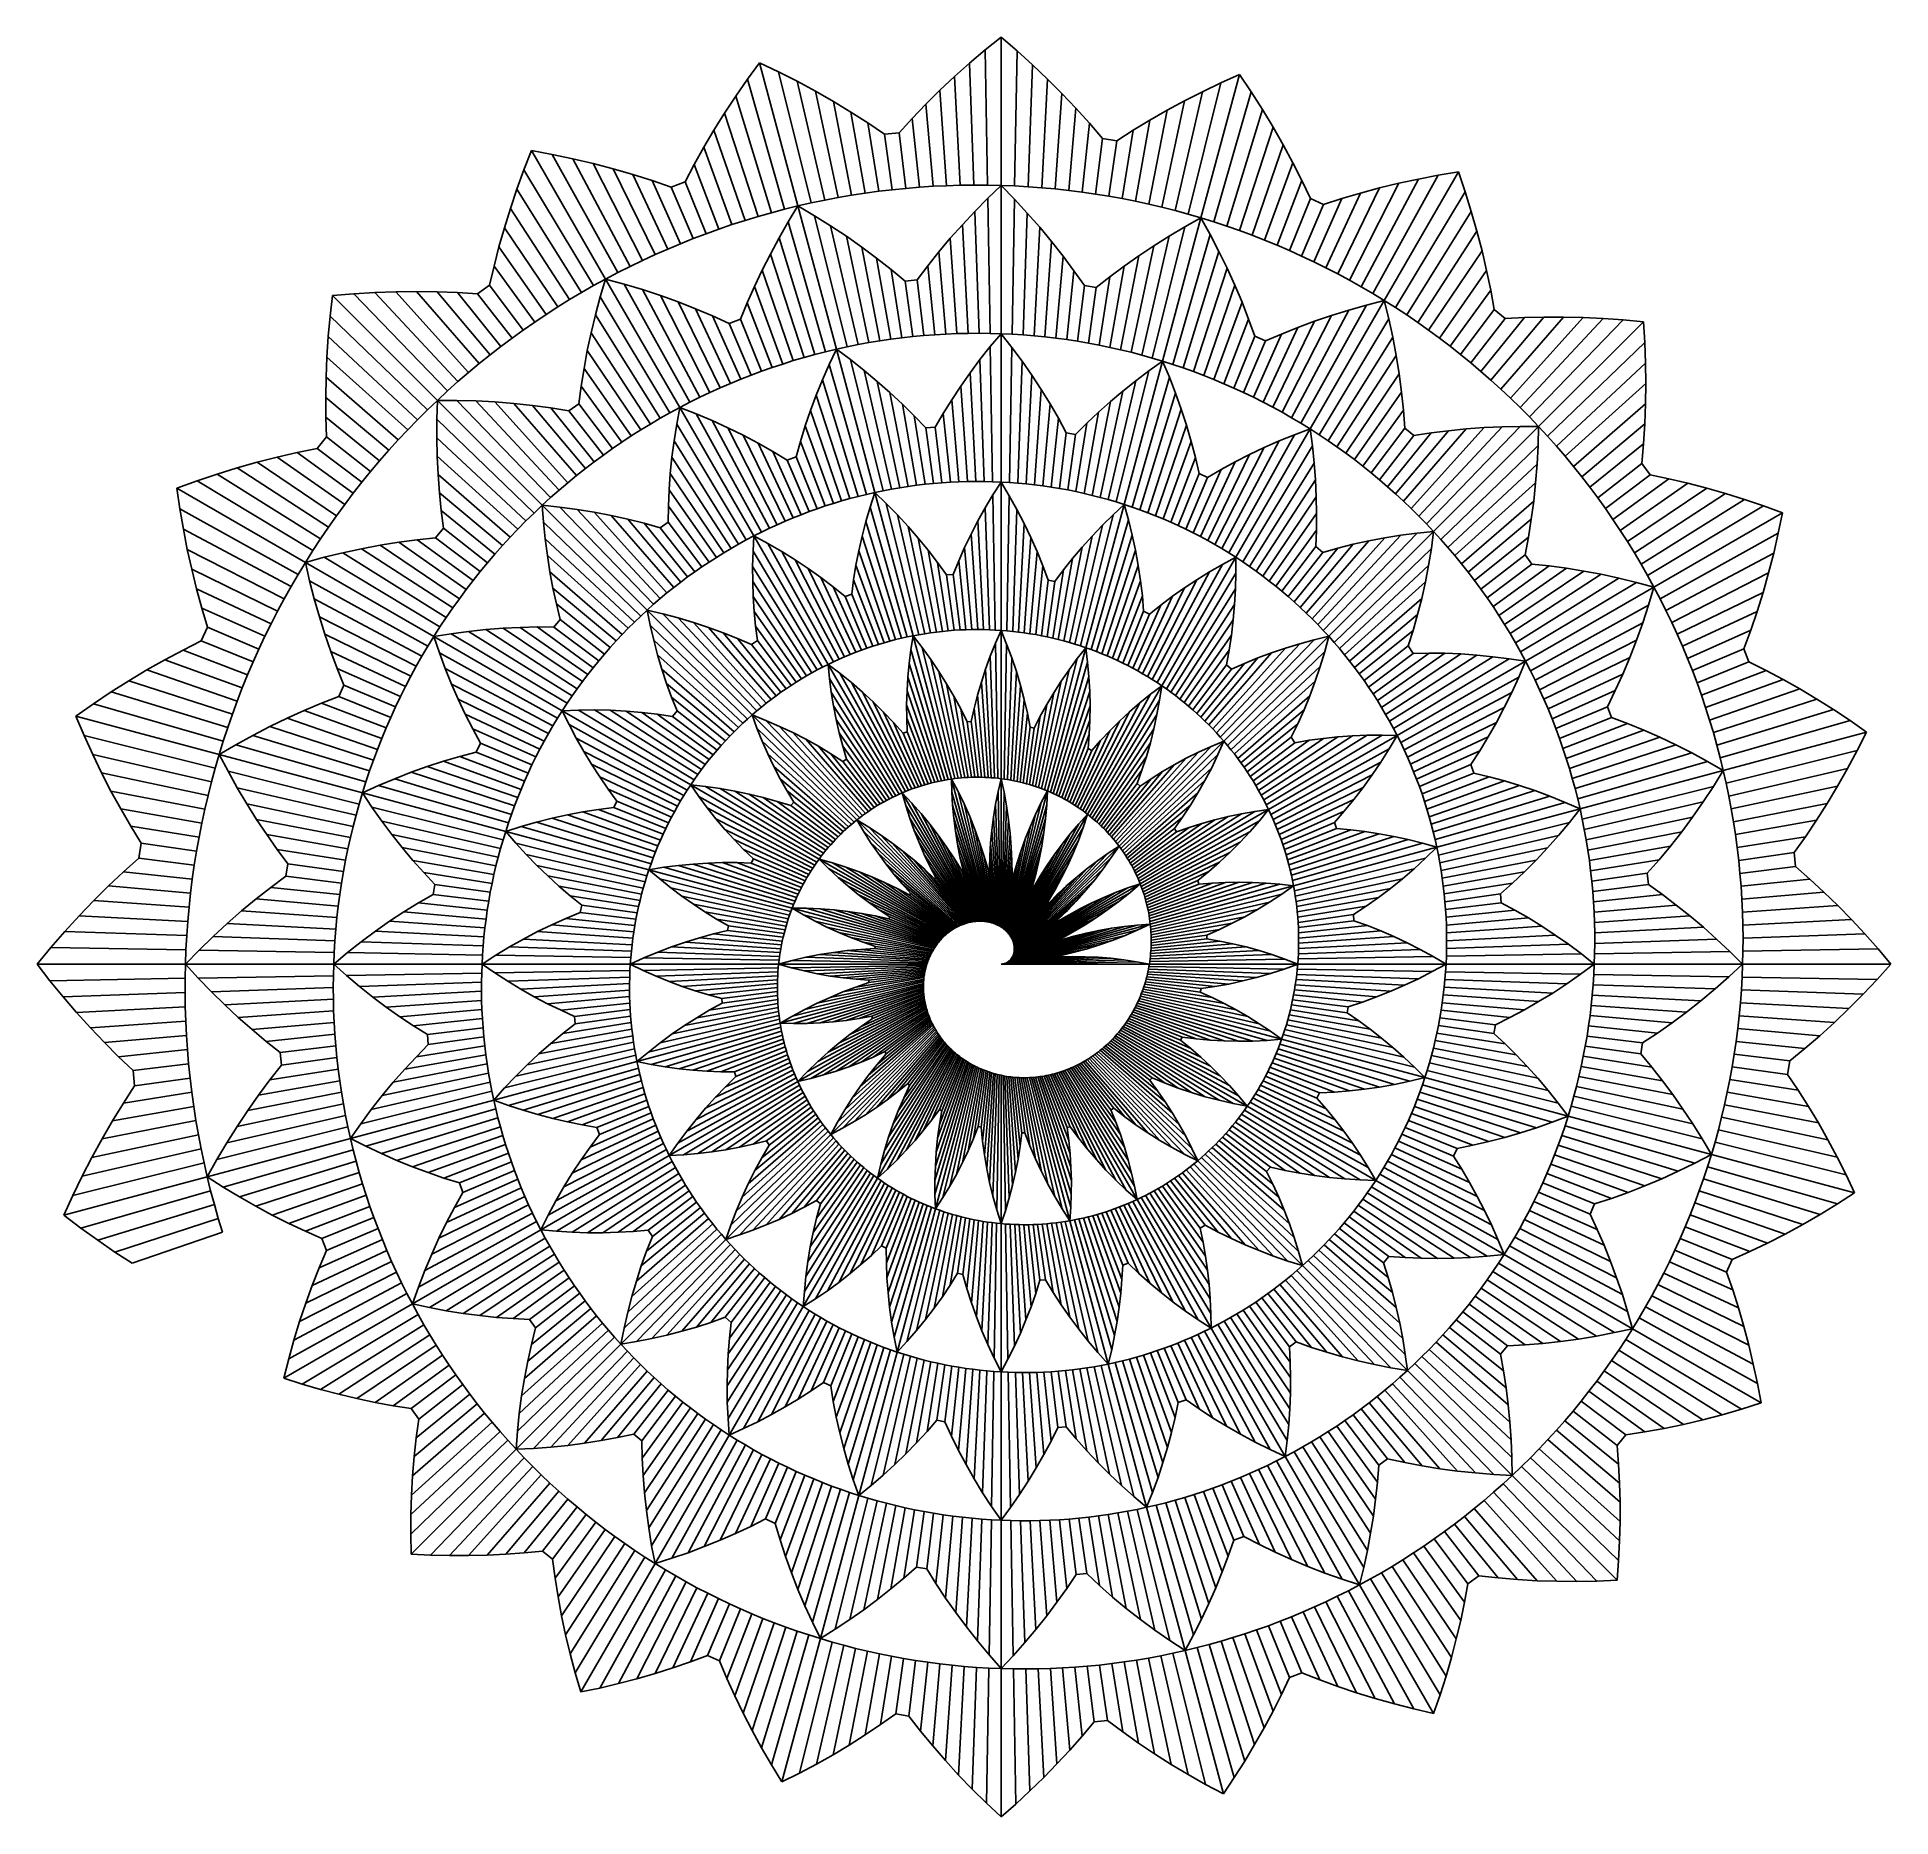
# Model space of a CAD drawing. Header units: metres. Extents: x -32.5 to 30, y -28.8 to 31.2.
import ezdxf

# ---------------------------------------------------------------- set-up
doc = ezdxf.new("R2010")
doc.units = ezdxf.units.M
for name, color, linetype in [('Fill', 3, 'Continuous'), ('Inner', 2, 'Continuous'), ('Outer', 1, 'Continuous')]:
    doc.layers.add(name, color=color, linetype=linetype)

msp = doc.modelspace()

# ---------------------------------------------------------------- linework, layer by layer
at = {"layer": 'Fill'}
for p, q in [((0, 26.25), (0, 31.25)), ((-0.458, 26.26), (-0.538, 30.815)), ((0.458, 26.232), (0.537, 30.787)), ((-6.848, 25.557), (-8.142, 30.386)), ((-6.397, 25.659), (-7.5, 30.079)), ((-0.917, 26.262), (-1.061, 30.37)), ((0.915, 26.206), (1.059, 30.315)), ((-7.297, 25.447), (-8.552, 29.826)), ((-5.946, 25.753), (-6.87, 29.759)), ((-5.492, 25.839), (-6.255, 29.426)), ((-1.835, 26.241), (-2.06, 29.456)), ((-1.376, 26.256), (-1.568, 29.917)), ((1.372, 26.172), (1.564, 29.834)), ((5.864, 25.401), (6.789, 29.407)), ((6.303, 25.282), (7.405, 29.702)), ((6.74, 25.154), (8.034, 29.984)), ((7.174, 25.02), (8.43, 29.399)), ((-7.744, 25.329), (-8.946, 29.26)), ((-5.038, 25.918), (-5.653, 29.081)), ((-2.294, 26.219), (-2.536, 28.986)), ((1.827, 26.131), (2.052, 29.345)), ((2.282, 26.081), (2.524, 28.848)), ((4.98, 25.618), (5.594, 28.781)), ((5.423, 25.513), (6.185, 29.1)), ((7.606, 24.877), (8.808, 28.809)), ((-8.189, 25.203), (-9.322, 28.69)), ((-4.582, 25.988), (-5.065, 28.724)), ((-4.126, 26.05), (-4.491, 28.355)), ((-2.753, 26.189), (-2.996, 28.51)), ((2.735, 26.023), (2.979, 28.344)), ((4.534, 25.714), (5.017, 28.45)), ((8.034, 24.727), (9.168, 28.215)), ((-9.073, 24.928), (-10.023, 27.538)), ((-8.632, 25.069), (-9.681, 28.116)), ((-3.669, 26.105), (-3.932, 27.975)), ((-3.211, 26.151), (-3.441, 28.026)), ((3.187, 25.958), (3.417, 27.833)), ((3.638, 25.885), (3.901, 27.755)), ((4.087, 25.803), (4.452, 28.108)), ((8.46, 24.57), (9.509, 27.617)), ((-13.333, 23.094), (-15.833, 27.424)), ((-12.922, 23.311), (-15.13, 27.295)), ((-12.506, 23.521), (-14.436, 27.151)), ((-12.087, 23.723), (-13.752, 26.99)), ((-9.512, 24.779), (-10.348, 26.957)), ((8.883, 24.406), (9.833, 27.016)), ((-13.742, 22.87), (-16.088, 26.775)), ((-11.666, 23.918), (-13.078, 26.814)), ((-11.24, 24.105), (-12.414, 26.623)), ((-10.812, 24.285), (-11.761, 26.417)), ((-9.948, 24.622), (-10.655, 26.373)), ((0, 21.25), (0, 26.25)), ((9.303, 24.234), (10.139, 26.413)), ((11.747, 23.055), (13.412, 26.322)), ((12.141, 22.834), (14.071, 26.464)), ((12.531, 22.606), (14.74, 26.591)), ((12.917, 22.372), (15.417, 26.702)), ((-14.146, 22.638), (-16.324, 26.125)), ((-10.382, 24.457), (-11.12, 26.196)), ((-0.371, 21.261), (-0.451, 25.816)), ((0.371, 21.233), (0.45, 25.788)), ((9.719, 24.055), (10.427, 25.807)), ((10.541, 23.676), (11.49, 25.808)), ((10.947, 23.476), (12.121, 25.993)), ((11.349, 23.269), (12.761, 26.165)), ((13.298, 22.132), (15.644, 26.036)), ((-14.546, 22.399), (-16.543, 25.475)), ((-5.919, 20.64), (-7.174, 25.02)), ((-5.554, 20.727), (-6.848, 25.557)), ((-5.188, 20.807), (-6.29, 25.228)), ((-0.743, 21.265), (-0.886, 25.373)), ((0.741, 21.209), (0.884, 25.318)), ((5.446, 20.325), (6.74, 25.154)), ((10.132, 23.869), (10.87, 25.608)), ((13.675, 21.884), (15.853, 25.371)), ((-14.943, 22.154), (-16.745, 24.825)), ((-6.282, 20.547), (-7.484, 24.479)), ((-4.821, 20.881), (-5.746, 24.887)), ((-4.453, 20.949), (-5.215, 24.535)), ((-1.486, 21.254), (-1.711, 24.468)), ((-1.114, 21.262), (-1.306, 24.924)), ((1.11, 21.179), (1.302, 24.841)), ((4.74, 20.529), (5.664, 24.535)), ((5.094, 20.43), (6.196, 24.85)), ((5.796, 20.213), (7.052, 24.592)), ((14.047, 21.631), (16.044, 24.706)), ((-15.335, 21.901), (-16.928, 24.176)), ((-6.644, 20.448), (-7.777, 23.935)), ((-4.084, 21.01), (-4.699, 24.173)), ((-3.714, 21.064), (-4.196, 23.8)), ((-1.858, 21.238), (-2.1, 24.006)), ((1.478, 21.143), (1.703, 24.357)), ((1.846, 21.1), (2.088, 23.867)), ((4.026, 20.71), (4.64, 23.873)), ((4.383, 20.623), (5.146, 24.209)), ((6.144, 20.096), (7.346, 24.027)), ((14.415, 21.371), (16.217, 24.042)), ((-15.723, 21.641), (-17.095, 23.529)), ((-7.004, 20.342), (-8.053, 23.388)), ((-3.344, 21.112), (-3.709, 23.416)), ((-2.23, 21.216), (-2.474, 23.537)), ((2.213, 21.051), (2.456, 23.371)), ((3.305, 20.865), (3.67, 23.17)), ((3.666, 20.79), (4.148, 23.526)), ((6.489, 19.972), (7.622, 23.459)), ((14.778, 21.105), (16.371, 23.38)), ((-19.003, 19.003), (-22.539, 22.539)), ((-18.659, 19.322), (-21.824, 22.599)), ((-18.31, 19.635), (-21.114, 22.641)), ((-17.955, 19.941), (-20.408, 22.666)), ((-17.595, 20.241), (-19.709, 22.673)), ((-17.23, 20.534), (-19.016, 22.662)), ((-16.861, 20.821), (-18.329, 22.634)), ((-16.486, 21.101), (-17.649, 22.59)), ((-16.107, 21.375), (-17.244, 22.883)), ((-10.833, 18.764), (-13.333, 23.094)), ((-10.497, 18.938), (-12.706, 22.922)), ((-10.159, 19.106), (-12.089, 22.736)), ((-9.818, 19.268), (-11.482, 22.535)), ((-7.363, 20.229), (-8.313, 22.84)), ((-2.973, 21.153), (-3.236, 23.024)), ((-2.602, 21.188), (-2.832, 23.063)), ((2.578, 20.995), (2.808, 22.87)), ((2.942, 20.933), (3.205, 22.804)), ((6.832, 19.843), (7.881, 22.889)), ((15.135, 20.832), (16.507, 22.72)), ((-11.496, 18.398), (-13.675, 21.884)), ((-11.166, 18.584), (-13.513, 22.489)), ((-9.474, 19.424), (-10.886, 22.32)), ((-9.127, 19.574), (-10.301, 22.091)), ((-7.72, 20.111), (-8.556, 22.289)), ((7.173, 19.707), (8.123, 22.318)), ((9.794, 18.419), (11.724, 22.049)), ((10.107, 18.233), (12.316, 22.218)), ((10.417, 18.042), (12.917, 22.372)), ((15.488, 20.554), (16.625, 22.062)), ((-19.342, 18.679), (-22.619, 21.843)), ((-11.823, 18.206), (-13.82, 21.281)), ((-8.779, 19.717), (-9.728, 21.849)), ((-8.428, 19.855), (-9.166, 21.594)), ((-8.075, 19.986), (-8.782, 21.737)), ((0, 16.25), (0, 21.25)), ((7.511, 19.566), (8.347, 21.745)), ((8.834, 18.944), (10.008, 21.462)), ((9.157, 18.775), (10.57, 21.671)), ((9.477, 18.6), (11.142, 21.867)), ((10.723, 17.846), (13.069, 21.751)), ((15.836, 20.269), (16.999, 21.758)), ((16.179, 19.979), (17.647, 21.792)), ((16.516, 19.683), (18.302, 21.811)), ((16.848, 19.381), (18.962, 21.813)), ((17.174, 19.074), (19.628, 21.799)), ((17.495, 18.761), (20.299, 21.768)), ((17.81, 18.443), (20.975, 21.72)), ((18.12, 18.12), (21.655, 21.655)), ((-19.675, 18.348), (-22.682, 21.151)), ((-12.147, 18.009), (-13.949, 20.68)), ((-4.26, 15.898), (-5.554, 20.727)), ((-0.284, 16.261), (-0.363, 20.816)), ((0.283, 16.234), (0.363, 20.788)), ((7.846, 19.419), (8.554, 21.171)), ((8.178, 19.267), (8.916, 21.005)), ((8.508, 19.108), (9.457, 21.24)), ((11.025, 17.644), (13.204, 21.131)), ((18.423, 17.791), (21.7, 20.956)), ((-20.003, 18.011), (-22.728, 20.464)), ((-12.467, 17.805), (-14.061, 20.081)), ((-4.54, 15.834), (-5.796, 20.213)), ((-3.978, 15.956), (-5.08, 20.376)), ((-3.696, 16.009), (-4.621, 20.015)), ((-0.568, 16.268), (-0.712, 20.376)), ((0.566, 16.212), (0.71, 20.321)), ((4.152, 15.495), (5.446, 20.325)), ((11.324, 17.437), (13.321, 20.512)), ((18.721, 17.457), (21.727, 20.261)), ((-20.325, 17.668), (-22.757, 19.782)), ((-12.784, 17.596), (-14.156, 19.484)), ((-4.82, 15.766), (-6.022, 19.697)), ((-3.413, 16.058), (-4.176, 19.644)), ((-1.137, 16.266), (-1.362, 19.48)), ((-0.853, 16.269), (-1.045, 19.931)), ((0.848, 16.186), (1.04, 19.848)), ((3.615, 15.658), (4.54, 19.663)), ((3.884, 15.579), (4.986, 19.999)), ((4.418, 15.407), (5.674, 19.786)), ((11.619, 17.226), (13.421, 19.897)), ((19.012, 17.119), (21.737, 19.572)), ((-20.641, 17.32), (-22.769, 19.105)), ((-15.468, 15.468), (-19.003, 19.003)), ((-15.186, 15.726), (-18.351, 19.003)), ((-14.9, 15.978), (-17.704, 18.985)), ((-14.609, 16.225), (-17.063, 18.95)), ((-14.315, 16.467), (-16.429, 18.899)), ((-14.016, 16.704), (-15.802, 18.832)), ((-13.098, 17.381), (-14.235, 18.89)), ((-8.333, 14.434), (-10.833, 18.764)), ((-5.099, 15.692), (-6.232, 19.18)), ((-3.13, 16.101), (-3.745, 19.264)), ((-2.846, 16.14), (-3.328, 18.875)), ((-1.422, 16.257), (-1.664, 19.025)), ((1.13, 16.155), (1.354, 19.369)), ((1.41, 16.119), (1.652, 18.886)), ((3.071, 15.801), (3.686, 18.964)), ((3.344, 15.732), (4.106, 19.318)), ((4.682, 15.314), (5.884, 19.246)), ((11.91, 17.009), (13.503, 19.284)), ((19.298, 16.775), (21.729, 18.889)), ((-20.951, 16.965), (-22.764, 18.434)), ((-15.746, 15.205), (-19.023, 18.37)), ((-13.714, 16.935), (-15.182, 18.749)), ((-13.408, 17.161), (-14.571, 18.65)), ((-8.591, 14.298), (-10.937, 18.203)), ((-8.073, 14.565), (-10.282, 18.549)), ((-7.811, 14.691), (-9.742, 18.321)), ((-5.653, 15.531), (-6.603, 18.141)), ((-5.376, 15.614), (-6.425, 18.661)), ((-2.562, 16.173), (-2.927, 18.478)), ((-1.707, 16.244), (-1.951, 18.564)), ((1.69, 16.078), (1.934, 18.399)), ((2.523, 15.926), (2.888, 18.231)), ((2.798, 15.866), (3.28, 18.602)), ((4.944, 15.217), (6.077, 18.704)), ((5.205, 15.115), (6.254, 18.162)), ((12.197, 16.787), (13.568, 18.675)), ((19.577, 16.427), (21.705, 18.212)), ((-21.254, 16.606), (-22.743, 17.769)), ((-16.019, 14.938), (-19.025, 17.741)), ((-8.847, 14.158), (-11.025, 17.644)), ((-7.548, 14.813), (-9.212, 18.08)), ((-7.282, 14.93), (-8.694, 17.826)), ((-7.014, 15.042), (-8.188, 17.56)), ((-5.928, 15.443), (-6.764, 17.621)), ((-2.277, 16.202), (-2.54, 18.072)), ((-1.992, 16.225), (-2.222, 18.1)), ((1.969, 16.032), (2.199, 17.907)), ((2.246, 15.982), (2.509, 17.852)), ((5.463, 15.009), (6.413, 17.619)), ((7.446, 14.005), (9.376, 17.634)), ((7.683, 13.86), (9.891, 17.845)), ((7.917, 13.712), (10.417, 18.042)), ((12.479, 16.561), (13.616, 18.069)), ((12.758, 16.329), (13.921, 17.818)), ((13.032, 16.093), (14.501, 17.907)), ((13.302, 15.853), (15.088, 17.981)), ((13.568, 15.608), (15.682, 18.04)), ((13.829, 15.358), (16.282, 18.083)), ((14.085, 15.104), (16.889, 18.111)), ((14.337, 14.846), (17.502, 18.123)), ((14.584, 14.584), (18.12, 18.12)), ((19.85, 16.074), (21.663, 17.542)), ((-22.407, 15.114), (-25.078, 16.916)), ((-22.128, 15.495), (-24.404, 17.088)), ((-21.843, 15.87), (-23.731, 17.242)), ((-21.552, 16.241), (-23.061, 17.377)), ((-16.287, 14.665), (-19.012, 17.119)), ((-9.1, 14.013), (-11.097, 17.088)), ((-6.745, 15.15), (-7.694, 17.281)), ((-6.474, 15.252), (-7.212, 16.991)), ((-6.202, 15.35), (-6.909, 17.101)), ((5.719, 14.898), (6.555, 17.077)), ((6.721, 14.413), (7.895, 16.93)), ((6.965, 14.281), (8.378, 17.177)), ((7.207, 14.145), (8.872, 17.412)), ((8.148, 13.56), (10.494, 17.465)), ((8.376, 13.404), (10.554, 16.89)), ((14.826, 14.318), (18.103, 17.482)), ((20.116, 15.716), (21.605, 16.879)), ((-23.203, 13.942), (-27.108, 16.288)), ((-22.944, 14.337), (-26.431, 16.516)), ((-22.679, 14.728), (-25.754, 16.725)), ((-16.551, 14.388), (-18.983, 16.502)), ((-9.351, 13.863), (-11.153, 16.535)), ((0, 11.25), (0, 16.25)), ((5.973, 14.783), (6.68, 16.535)), ((6.225, 14.664), (6.963, 16.403)), ((6.474, 14.541), (7.423, 16.672)), ((8.601, 13.244), (10.598, 16.319)), ((15.064, 14.047), (18.071, 16.851)), ((20.376, 15.355), (21.885, 16.491)), ((20.63, 14.989), (22.518, 16.36)), ((-23.455, 13.542), (-27.785, 16.042)), ((-16.81, 14.106), (-18.938, 15.891)), ((-9.599, 13.709), (-11.193, 15.985)), ((-2.966, 11.068), (-4.26, 15.898)), ((-0.197, 11.262), (-0.276, 15.817)), ((0.196, 11.234), (0.276, 15.789)), ((8.823, 13.08), (10.625, 15.752)), ((15.296, 13.773), (18.021, 16.226)), ((20.877, 14.618), (23.152, 16.212)), ((21.117, 14.244), (23.789, 16.046)), ((21.351, 13.866), (24.426, 15.863)), ((21.578, 13.484), (25.065, 15.662)), ((-23.7, 13.137), (-27.684, 15.346)), ((-17.065, 13.819), (-18.878, 15.287)), ((-11.932, 11.932), (-15.468, 15.468)), ((-11.713, 12.129), (-14.877, 15.406)), ((-11.49, 12.321), (-14.294, 15.328)), ((-11.264, 12.51), (-13.717, 15.234)), ((-11.035, 12.694), (-13.149, 15.126)), ((-10.802, 12.874), (-12.588, 15.002)), ((-9.845, 13.551), (-11.217, 15.439)), ((-3.162, 11.028), (-4.418, 15.407)), ((-2.769, 11.104), (-3.871, 15.525)), ((-2.571, 11.138), (-3.496, 15.143)), ((-0.394, 11.271), (-0.537, 15.38)), ((0.392, 11.215), (0.535, 15.324)), ((2.675, 10.727), (3.777, 15.147)), ((2.858, 10.665), (4.152, 15.495)), ((9.042, 12.913), (10.635, 15.188)), ((15.524, 13.495), (17.956, 15.609)), ((21.798, 13.098), (25.703, 15.444)), ((22.011, 12.708), (26.342, 15.208)), ((-23.938, 12.728), (-27.568, 14.658)), ((-17.314, 13.527), (-18.803, 14.69)), ((-12.149, 11.732), (-15.426, 14.897)), ((-10.567, 13.05), (-12.036, 14.863)), ((-10.329, 13.221), (-11.492, 14.71)), ((-10.089, 13.388), (-11.226, 14.897)), ((-5.833, 10.104), (-8.333, 14.434)), ((-3.554, 10.937), (-4.687, 14.424)), ((-3.358, 10.984), (-4.56, 14.916)), ((-2.374, 11.167), (-3.136, 14.754)), ((-0.789, 11.278), (-1.013, 14.492)), ((-0.591, 11.276), (-0.783, 14.938)), ((0.587, 11.193), (0.778, 14.855)), ((0.781, 11.167), (1.006, 14.382)), ((2.304, 10.841), (3.067, 14.428)), ((2.49, 10.786), (3.415, 14.791)), ((3.04, 10.601), (4.295, 14.98)), ((3.22, 10.533), (4.422, 14.464)), ((9.258, 12.742), (10.629, 14.63)), ((10.675, 11.448), (13.479, 14.454)), ((10.864, 11.25), (14.028, 14.527)), ((11.049, 11.049), (14.584, 14.584)), ((15.746, 13.213), (17.874, 14.998)), ((15.964, 12.927), (17.777, 14.396)), ((22.218, 12.316), (26.202, 14.524)), ((-24.169, 12.314), (-27.436, 13.979)), ((-18.704, 11.688), (-22.191, 13.866)), ((-18.486, 12.005), (-21.561, 14.002)), ((-18.262, 12.318), (-20.933, 14.12)), ((-18.033, 12.627), (-20.308, 14.22)), ((-17.798, 12.931), (-19.686, 14.303)), ((-17.559, 13.232), (-19.067, 14.368)), ((-12.362, 11.528), (-15.369, 14.331)), ((-12.572, 11.319), (-15.296, 13.773)), ((-6.016, 10.012), (-8.362, 13.917)), ((-5.649, 10.192), (-7.858, 14.176)), ((-5.464, 10.277), (-7.394, 13.906)), ((-3.749, 10.887), (-4.798, 13.933)), ((-2.176, 11.193), (-2.791, 14.356)), ((-1.978, 11.216), (-2.46, 13.951)), ((-0.987, 11.276), (-1.229, 14.044)), ((0.974, 11.138), (1.217, 13.905)), ((2.117, 10.893), (2.732, 14.056)), ((3.399, 10.462), (4.532, 13.949)), ((9.47, 12.567), (10.607, 14.076)), ((9.68, 12.389), (10.842, 13.878)), ((9.886, 12.208), (11.354, 14.021)), ((10.088, 12.023), (11.874, 14.151)), ((10.287, 11.834), (12.401, 14.266)), ((10.483, 11.643), (12.937, 14.367)), ((11.23, 10.844), (14.507, 14.009)), ((16.176, 12.638), (17.665, 13.801)), ((22.417, 11.919), (26.047, 13.849)), ((-24.392, 11.897), (-27.288, 13.309)), ((-19.125, 11.042), (-23.455, 13.542)), ((-18.917, 11.367), (-22.822, 13.713)), ((-12.778, 11.107), (-15.209, 13.221)), ((-6.197, 9.917), (-8.376, 13.404)), ((-5.278, 10.358), (-6.942, 13.625)), ((-5.09, 10.436), (-6.503, 13.332)), ((-3.943, 10.833), (-4.893, 13.443)), ((-1.779, 11.235), (-2.144, 13.54)), ((-1.383, 11.263), (-1.613, 13.137)), ((-1.185, 11.271), (-1.429, 13.592)), ((1.167, 11.105), (1.411, 13.426)), ((1.74, 10.988), (2.105, 13.293)), ((1.929, 10.942), (2.412, 13.678)), ((3.577, 10.388), (4.626, 13.434)), ((5.099, 9.59), (7.029, 13.22)), ((5.259, 9.487), (7.467, 13.472)), ((5.417, 9.382), (7.917, 13.712)), ((5.572, 9.274), (7.919, 13.179)), ((11.407, 10.637), (14.414, 13.441)), ((16.383, 12.346), (17.892, 13.482)), ((16.585, 12.05), (18.473, 13.421)), ((16.781, 11.75), (19.057, 13.344)), ((16.972, 11.448), (19.644, 13.25)), ((17.158, 11.142), (20.233, 13.139)), ((22.609, 11.52), (25.876, 13.185)), ((-24.609, 11.475), (-27.126, 12.649)), ((-19.327, 10.713), (-23.311, 12.922)), ((-12.98, 10.892), (-15.108, 12.677)), ((-6.377, 9.819), (-8.374, 12.895)), ((-4.901, 10.511), (-6.075, 13.028)), ((-4.711, 10.582), (-5.66, 12.714)), ((-4.136, 10.775), (-4.972, 12.953)), ((-1.581, 11.251), (-1.844, 13.121)), ((1.359, 11.07), (1.589, 12.944)), ((1.55, 11.03), (1.813, 12.901)), ((3.753, 10.311), (4.703, 12.921)), ((4.773, 9.787), (6.186, 12.683)), ((4.937, 9.69), (6.602, 12.957)), ((5.726, 9.164), (7.905, 12.65)), ((11.581, 10.427), (14.306, 12.881)), ((17.338, 10.834), (20.824, 13.012)), ((17.512, 10.523), (21.417, 12.869)), ((17.681, 10.208), (22.011, 12.708)), ((22.794, 11.118), (25.691, 12.53)), ((-24.818, 11.05), (-26.95, 11.999)), ((-19.523, 10.381), (-23.153, 12.311)), ((-13.179, 10.672), (-14.992, 12.141)), ((-8.397, 8.397), (-11.932, 11.932)), ((-6.555, 9.718), (-8.357, 12.39)), ((-6.732, 9.614), (-8.325, 11.889)), ((-4.521, 10.65), (-5.259, 12.388)), ((-4.329, 10.714), (-5.036, 12.465)), ((3.927, 10.23), (4.763, 12.409)), ((4.1, 10.148), (4.807, 11.899)), ((4.44, 9.973), (5.389, 12.104)), ((4.608, 9.881), (5.782, 12.399)), ((5.878, 9.051), (7.875, 12.126)), ((11.75, 10.214), (14.182, 12.328)), ((17.845, 9.891), (21.829, 12.1)), ((22.972, 10.712), (25.49, 11.886)), ((-25.02, 10.62), (-26.759, 11.358)), ((-19.714, 10.045), (-22.981, 11.709)), ((-14.292, 9.282), (-17.367, 11.279)), ((-14.117, 9.522), (-16.788, 11.324)), ((-13.937, 9.759), (-16.212, 11.352)), ((-13.753, 9.992), (-15.641, 11.364)), ((-13.566, 10.222), (-15.074, 11.359)), ((-13.374, 10.449), (-14.863, 11.612)), ((-8.552, 8.259), (-11.829, 11.423)), ((-8.239, 8.532), (-11.404, 11.809)), ((-8.08, 8.665), (-10.884, 11.671)), ((-7.918, 8.794), (-10.372, 11.519)), ((-7.754, 8.92), (-9.868, 11.352)), ((-6.906, 9.506), (-8.278, 11.394)), ((0, 6.25), (0, 11.25)), ((4.271, 10.062), (5.009, 11.8)), ((6.027, 8.935), (7.829, 11.607)), ((11.916, 9.999), (14.044, 11.784)), ((18.002, 9.572), (21.632, 11.502)), ((23.143, 10.304), (25.275, 11.253)), ((-25.214, 10.187), (-26.966, 10.895)), ((-19.898, 9.705), (-22.794, 11.118)), ((-14.795, 8.542), (-19.125, 11.042)), ((-14.631, 8.791), (-18.536, 11.138)), ((-14.464, 9.038), (-17.95, 11.217)), ((-8.705, 8.118), (-11.712, 10.921)), ((-7.588, 9.044), (-9.374, 11.171)), ((-7.421, 9.164), (-8.889, 10.977)), ((-7.251, 9.281), (-8.414, 10.769)), ((-7.08, 9.395), (-8.216, 10.904)), ((-1.672, 6.238), (-2.966, 11.068)), ((-1.559, 6.253), (-2.661, 10.673)), ((-0.109, 6.263), (-0.189, 10.818)), ((0.109, 6.235), (0.188, 10.79)), ((1.564, 5.836), (2.858, 10.665)), ((6.174, 8.817), (7.767, 11.093)), ((7.137, 7.927), (9.591, 10.652)), ((7.265, 7.791), (10.069, 10.798)), ((7.39, 7.653), (10.555, 10.93)), ((7.513, 7.513), (11.049, 11.049)), ((12.078, 9.781), (13.891, 11.249)), ((12.236, 9.56), (13.725, 10.723)), ((18.154, 9.25), (21.421, 10.915)), ((23.307, 9.893), (25.045, 10.631)), ((-25.581, 9.311), (-28.191, 10.261)), ((-25.401, 9.751), (-27.58, 10.587)), ((-20.077, 9.362), (-22.595, 10.536)), ((-14.954, 8.289), (-18.938, 10.497)), ((-8.856, 7.974), (-11.581, 10.427)), ((-3.333, 5.774), (-5.833, 10.104)), ((-1.896, 6.203), (-3.098, 10.134)), ((-1.784, 6.221), (-3.04, 10.601)), ((-1.447, 6.266), (-2.371, 10.271)), ((-0.219, 6.274), (-0.363, 10.383)), ((0.217, 6.218), (0.361, 10.327)), ((1.465, 5.876), (2.567, 10.296)), ((1.661, 5.794), (2.917, 10.173)), ((6.319, 8.697), (7.69, 10.585)), ((6.461, 8.574), (7.598, 10.083)), ((6.739, 8.322), (8.207, 10.135)), ((6.874, 8.192), (8.66, 10.32)), ((7.007, 8.061), (9.121, 10.493)), ((7.633, 7.371), (10.91, 10.536)), ((7.75, 7.227), (10.757, 10.031)), ((12.39, 9.336), (13.898, 10.473)), ((12.54, 9.111), (14.427, 10.482)), ((12.685, 8.882), (14.961, 10.476)), ((12.827, 8.652), (15.498, 10.454)), ((12.964, 8.419), (16.04, 10.416)), ((13.098, 8.184), (16.584, 10.363)), ((13.227, 7.947), (17.131, 10.294)), ((13.351, 7.708), (17.681, 10.208)), ((18.3, 8.926), (21.197, 10.338)), ((23.463, 9.48), (25.214, 10.187)), ((-25.916, 8.421), (-29.403, 9.554)), ((-25.752, 8.867), (-28.799, 9.916)), ((-20.25, 9.016), (-22.382, 9.965)), ((-20.417, 8.667), (-22.156, 9.405)), ((-15.108, 8.033), (-18.738, 9.963)), ((-15.258, 7.775), (-18.526, 9.439)), ((-9.004, 7.827), (-11.436, 9.941)), ((-9.15, 7.678), (-11.278, 9.463)), ((-3.441, 5.726), (-5.787, 9.631)), ((-3.225, 5.819), (-5.434, 9.803)), ((-3.117, 5.862), (-5.047, 9.492)), ((-2.009, 6.182), (-3.142, 9.669)), ((-1.334, 6.276), (-2.096, 9.863)), ((-1.222, 6.285), (-1.837, 9.448)), ((-0.44, 6.29), (-0.665, 9.505)), ((-0.329, 6.283), (-0.521, 9.945)), ((0.325, 6.2), (0.517, 9.861)), ((0.432, 6.179), (0.657, 9.394)), ((1.265, 5.95), (2.027, 9.537)), ((1.365, 5.914), (2.29, 9.92)), ((1.758, 5.751), (2.96, 9.683)), ((2.917, 5.052), (5.417, 9.382)), ((6.601, 8.449), (7.764, 9.938)), ((7.865, 7.082), (10.59, 9.535)), ((13.472, 7.467), (17.456, 9.676)), ((18.441, 8.599), (20.958, 9.773)), ((23.612, 9.064), (25.79, 9.9)), ((23.753, 8.646), (26.364, 9.596)), ((-26.221, 7.519), (-30.6, 8.774)), ((-26.073, 7.971), (-30.004, 9.173)), ((-20.733, 7.959), (-22.912, 8.795)), ((-20.578, 8.314), (-22.33, 9.022)), ((-15.404, 7.513), (-18.3, 8.926)), ((-9.293, 7.526), (-11.107, 8.994)), ((-3.548, 5.677), (-5.726, 9.164)), ((-3.008, 5.903), (-4.672, 9.17)), ((-2.898, 5.942), (-4.311, 8.838)), ((-2.121, 6.159), (-3.17, 9.206)), ((-1.109, 6.292), (-1.592, 9.027)), ((-0.551, 6.295), (-0.793, 9.063)), ((0.539, 6.157), (0.781, 8.924)), ((1.061, 6.018), (1.544, 8.754)), ((1.163, 5.985), (1.778, 9.148)), ((1.854, 5.706), (2.987, 9.194)), ((2.752, 5.175), (4.682, 8.805)), ((2.835, 5.114), (5.043, 9.098)), ((2.997, 4.988), (5.344, 8.893)), ((7.977, 6.934), (10.409, 9.048)), ((13.588, 7.225), (17.217, 9.155)), ((18.575, 8.27), (20.707, 9.219)), ((23.887, 8.225), (26.934, 9.274)), ((24.014, 7.803), (27.501, 8.936)), ((-26.362, 7.064), (-31.191, 8.358)), ((-21.025, 7.239), (-24.071, 8.288)), ((-20.882, 7.6), (-23.492, 8.551)), ((-15.546, 7.249), (-18.063, 8.423)), ((-10.464, 6.042), (-14.795, 8.542)), ((-10.346, 6.216), (-14.25, 8.563)), ((-10.224, 6.388), (-13.71, 8.567)), ((-10.099, 6.558), (-13.174, 8.555)), ((-9.971, 6.726), (-12.643, 8.528)), ((-9.841, 6.891), (-12.117, 8.484)), ((-9.708, 7.053), (-11.596, 8.425)), ((-9.573, 7.213), (-11.081, 8.35)), ((-9.434, 7.371), (-10.923, 8.534)), ((-4.861, 4.861), (-8.397, 8.397)), ((-4.766, 4.935), (-7.931, 8.212)), ((-3.654, 5.626), (-5.651, 8.701)), ((-3.759, 5.573), (-5.561, 8.244)), ((-2.788, 5.979), (-3.962, 8.497)), ((-2.678, 6.014), (-3.627, 8.146)), ((-2.233, 6.134), (-3.183, 8.744)), ((-2.344, 6.107), (-3.181, 8.286)), ((-0.997, 6.297), (-1.362, 8.601)), ((-0.885, 6.299), (-1.148, 8.17)), ((-0.774, 6.3), (-1.004, 8.175)), ((-0.662, 6.299), (-0.906, 8.619)), ((0.645, 6.133), (0.888, 8.453)), ((0.958, 6.05), (1.323, 8.354)), ((1.949, 5.66), (2.998, 8.707)), ((2.043, 5.612), (2.993, 8.222)), ((2.582, 5.293), (3.994, 8.189)), ((2.667, 5.235), (4.332, 8.502)), ((3.076, 4.923), (5.255, 8.41)), ((8.086, 6.785), (10.214, 8.571)), ((13.699, 6.98), (16.966, 8.645)), ((13.806, 6.734), (16.703, 8.146)), ((18.704, 7.939), (20.443, 8.677)), ((18.827, 7.607), (20.578, 8.314)), ((24.133, 7.378), (28.065, 8.58)), ((24.245, 6.952), (28.624, 8.208)), ((-26.494, 6.606), (-30.915, 7.708)), ((-21.291, 6.509), (-25.223, 7.711)), ((-21.161, 6.876), (-24.648, 8.009)), ((-15.683, 6.982), (-17.814, 7.931)), ((-10.58, 5.865), (-14.565, 8.073)), ((-10.693, 5.686), (-14.323, 7.616)), ((-4.955, 4.785), (-8.232, 7.95)), ((-5.048, 4.708), (-8.055, 7.511)), ((-4.67, 5.008), (-7.474, 8.014)), ((-4.572, 5.078), (-7.026, 7.803)), ((-4.474, 5.147), (-6.588, 7.579)), ((-3.864, 5.518), (-5.457, 7.793)), ((-2.567, 6.047), (-3.305, 7.786)), ((-2.456, 6.078), (-3.163, 7.83)), ((0.75, 6.107), (0.98, 7.982)), ((0.854, 6.079), (1.117, 7.95)), ((2.135, 5.563), (2.971, 7.741)), ((2.407, 5.405), (3.356, 7.537)), ((2.495, 5.35), (3.669, 7.867)), ((3.154, 4.857), (5.151, 7.932)), ((3.977, 3.977), (7.513, 7.513)), ((8.192, 6.634), (10.006, 8.103)), ((8.296, 6.482), (9.784, 7.644)), ((8.495, 6.172), (10.382, 7.543)), ((8.59, 6.015), (10.865, 7.608)), ((8.682, 5.856), (11.353, 7.658)), ((8.771, 5.696), (11.846, 7.693)), ((8.857, 5.535), (12.344, 7.713)), ((8.941, 5.372), (12.846, 7.718)), ((9.021, 5.208), (13.351, 7.708)), ((13.909, 6.486), (16.427, 7.66)), ((18.944, 7.272), (21.122, 8.108)), ((19.055, 6.935), (21.665, 7.885)), ((19.16, 6.597), (22.207, 7.646)), ((24.349, 6.524), (29.179, 7.818)), ((-26.619, 6.146), (-30.625, 7.07)), ((-21.532, 5.77), (-26.362, 7.064)), ((-21.415, 6.141), (-25.794, 7.396)), ((-16.065, 6.167), (-18.244, 7.003)), ((-15.942, 6.441), (-17.694, 7.149)), ((-15.815, 6.713), (-17.554, 7.451)), ((-10.803, 5.505), (-14.07, 7.169)), ((-5.14, 4.628), (-7.865, 7.082)), ((-4.375, 5.213), (-6.16, 7.341)), ((-4.274, 5.278), (-5.743, 7.091)), ((-3.968, 5.461), (-5.339, 7.349)), ((-4.071, 5.402), (-5.207, 6.91)), ((2.227, 5.512), (2.934, 7.263)), ((2.317, 5.459), (3.055, 7.198)), ((3.231, 4.79), (5.033, 7.461)), ((3.306, 4.722), (4.899, 6.997)), ((3.792, 4.211), (6.245, 6.936)), ((3.855, 4.134), (6.659, 7.141)), ((3.917, 4.056), (7.082, 7.333)), ((4.036, 3.898), (7.313, 7.062)), ((8.397, 6.327), (9.905, 7.464)), ((9.098, 5.043), (13.083, 7.252)), ((14.008, 6.237), (16.139, 7.186)), ((19.259, 6.258), (22.746, 7.391)), ((19.352, 5.916), (23.283, 7.118)), ((24.446, 6.095), (28.866, 7.197)), ((-26.736, 5.683), (-30.323, 6.445)), ((-21.643, 5.396), (-26.063, 6.498)), ((-16.406, 5.331), (-19.893, 6.464)), ((-16.297, 5.612), (-19.344, 6.661)), ((-16.184, 5.89), (-18.794, 6.84)), ((-10.91, 5.321), (-13.806, 6.734)), ((-11.014, 5.136), (-13.532, 6.31)), ((-5.231, 4.547), (-7.662, 6.661)), ((-4.173, 5.341), (-5.336, 6.829)), ((0, 1.25), (0, 6.25)), ((3.38, 4.652), (4.751, 6.54)), ((3.66, 4.362), (5.446, 6.49)), ((3.727, 4.287), (5.841, 6.719)), ((4.094, 3.817), (7.1, 6.621)), ((9.173, 4.877), (12.803, 6.807)), ((9.244, 4.71), (12.511, 6.375)), ((14.102, 5.986), (15.84, 6.724)), ((14.191, 5.734), (15.942, 6.441)), ((14.276, 5.48), (16.454, 6.316)), ((19.439, 5.574), (23.818, 6.83)), ((19.52, 5.23), (24.349, 6.524)), ((24.535, 5.664), (28.541, 6.589)), ((-26.845, 5.218), (-30.008, 5.833)), ((-21.747, 5.021), (-25.753, 5.946)), ((-16.702, 4.475), (-21.532, 5.77)), ((-16.608, 4.762), (-20.988, 6.018)), ((-16.51, 5.047), (-20.441, 6.249)), ((-11.115, 4.949), (-13.246, 5.898)), ((-6.134, 3.542), (-10.464, 6.042)), ((-6.207, 3.441), (-10.192, 5.649)), ((-6.06, 3.641), (-9.965, 5.987)), ((-5.983, 3.739), (-9.47, 5.917)), ((-5.906, 3.835), (-8.981, 5.832)), ((-5.826, 3.93), (-8.498, 5.732)), ((-5.32, 4.464), (-7.448, 6.249)), ((-5.408, 4.379), (-7.221, 5.847)), ((-0.833, 1.443), (-3.333, 5.774)), ((-0.377, 1.409), (-1.672, 6.238)), ((-0.406, 1.415), (-1.661, 5.794)), ((-0.349, 1.402), (-1.452, 5.822)), ((-0.022, 1.264), (-0.102, 5.819)), ((0.022, 1.236), (0.101, 5.791)), ((0.27, 1.006), (1.564, 5.836)), ((3.452, 4.581), (4.589, 6.09)), ((3.523, 4.509), (4.686, 5.998)), ((3.592, 4.436), (5.061, 6.25)), ((4.149, 3.736), (6.874, 6.189)), ((4.203, 3.654), (6.635, 5.768)), ((9.313, 4.542), (12.209, 5.955)), ((14.356, 5.225), (16.967, 6.175)), ((14.432, 4.969), (17.479, 6.018)), ((14.504, 4.713), (17.991, 5.846)), ((14.57, 4.455), (18.502, 5.657)), ((19.595, 4.885), (24.015, 5.988)), ((24.617, 5.232), (28.203, 5.995)), ((-26.945, 4.751), (-29.681, 5.234)), ((-21.845, 4.643), (-25.432, 5.406)), ((-16.792, 4.187), (-21.212, 5.289)), ((-11.569, 3.984), (-14.616, 5.033)), ((-11.485, 4.18), (-14.095, 5.13)), ((-11.397, 4.375), (-13.576, 5.211)), ((-11.306, 4.568), (-13.058, 5.276)), ((-11.212, 4.759), (-12.951, 5.497)), ((-6.279, 3.338), (-9.909, 5.269)), ((-5.745, 4.023), (-8.021, 5.616)), ((-5.663, 4.114), (-7.551, 5.486)), ((-5.579, 4.204), (-7.088, 5.341)), ((-5.494, 4.293), (-6.983, 5.455)), ((-0.866, 1.441), (-3.212, 5.345)), ((-0.801, 1.446), (-3.01, 5.43)), ((-0.769, 1.447), (-2.699, 5.077)), ((-0.434, 1.421), (-1.636, 5.353)), ((-0.322, 1.394), (-1.247, 5.4)), ((-0.045, 1.277), (-0.188, 5.386)), ((0.043, 1.221), (0.186, 5.33)), ((0.241, 1.042), (1.165, 5.048)), ((0.255, 1.024), (1.357, 5.444)), ((0.283, 0.988), (1.539, 5.367)), ((0.417, 0.722), (2.917, 5.052)), ((4.256, 3.571), (6.384, 5.357)), ((4.617, 2.885), (8.104, 5.064)), ((4.655, 2.797), (8.56, 5.143)), ((4.691, 2.708), (9.021, 5.208)), ((9.378, 4.373), (11.895, 5.547)), ((9.44, 4.203), (11.572, 5.152)), ((14.633, 4.196), (19.012, 5.451)), ((14.69, 3.936), (19.52, 5.23)), ((19.663, 4.54), (23.669, 5.464)), ((24.691, 4.799), (27.854, 5.414)), ((-27.038, 4.282), (-29.343, 4.647)), ((-21.937, 4.264), (-25.1, 4.879)), ((-16.876, 3.896), (-20.881, 4.821)), ((-11.873, 3.181), (-16.702, 4.475)), ((-11.802, 3.384), (-16.181, 4.64)), ((-11.728, 3.586), (-15.659, 4.788)), ((-11.65, 3.785), (-15.138, 4.919)), ((-6.348, 3.235), (-9.615, 4.899)), ((-6.416, 3.129), (-9.313, 4.542)), ((-1.326, 1.326), (-4.861, 4.861)), ((-1.359, 1.312), (-4.636, 4.477)), ((-1.293, 1.339), (-4.457, 4.616)), ((-0.898, 1.437), (-3.076, 4.923)), ((-0.93, 1.433), (-2.927, 4.508)), ((-0.738, 1.448), (-2.402, 4.715)), ((-0.464, 1.427), (-1.597, 4.914)), ((-0.493, 1.431), (-1.542, 4.478)), ((-0.295, 1.386), (-1.057, 4.972)), ((-0.268, 1.377), (-0.882, 4.54)), ((-0.091, 1.302), (-0.316, 4.517)), ((-0.068, 1.29), (-0.259, 4.952)), ((0.063, 1.207), (0.255, 4.868)), ((0.083, 1.192), (0.308, 4.406)), ((0.225, 1.06), (0.988, 4.646)), ((0.296, 0.97), (1.498, 4.901)), ((0.309, 0.951), (1.442, 4.438)), ((0.404, 0.76), (2.334, 4.39)), ((0.411, 0.741), (2.619, 4.725)), ((0.422, 0.702), (2.768, 4.607)), ((4.307, 3.487), (6.12, 4.956)), ((4.356, 3.403), (5.844, 4.566)), ((4.404, 3.318), (5.912, 4.455)), ((4.45, 3.233), (6.337, 4.604)), ((4.494, 3.147), (6.769, 4.74)), ((4.537, 3.06), (7.208, 4.862)), ((4.578, 2.973), (7.653, 4.97)), ((4.725, 2.619), (8.71, 4.828)), ((4.758, 2.53), (8.388, 4.46)), ((9.499, 4.032), (11.238, 4.77)), ((9.555, 3.861), (11.306, 4.568)), ((9.608, 3.688), (11.786, 4.524)), ((9.658, 3.515), (12.268, 4.465)), ((9.705, 3.342), (12.751, 4.391)), ((14.743, 3.676), (19.163, 4.778)), ((19.726, 4.193), (23.313, 4.955)), ((19.783, 3.845), (22.946, 4.46)), ((24.757, 4.365), (27.493, 4.848)), ((-27.122, 3.812), (-28.993, 4.075)), ((-22.021, 3.883), (-24.757, 4.365)), ((-22.1, 3.5), (-24.404, 3.865)), ((-16.955, 3.604), (-20.541, 4.366)), ((-17.029, 3.31), (-20.192, 3.925)), ((-11.94, 2.977), (-16.36, 4.079)), ((-6.483, 3.023), (-9, 4.197)), ((-6.547, 2.915), (-8.679, 3.864)), ((-1.392, 1.298), (-4.398, 4.101)), ((-1.26, 1.351), (-4.064, 4.358)), ((-1.227, 1.362), (-3.68, 4.087)), ((-1.194, 1.373), (-3.308, 3.805)), ((-0.963, 1.428), (-2.765, 4.099)), ((-0.706, 1.448), (-2.119, 4.344)), ((-0.675, 1.448), (-1.849, 3.965)), ((-0.523, 1.436), (-1.473, 4.046)), ((-0.241, 1.368), (-0.724, 4.103)), ((-0.115, 1.314), (-0.357, 4.082)), ((0.103, 1.176), (0.345, 3.943)), ((0.193, 1.094), (0.675, 3.83)), ((0.209, 1.077), (0.824, 4.24)), ((0.321, 0.932), (1.37, 3.979)), ((0.397, 0.78), (2.062, 4.047)), ((0.427, 0.683), (2.605, 4.17)), ((0.442, 0.442), (3.977, 3.977)), ((4.789, 2.44), (8.056, 4.105)), ((4.819, 2.35), (7.715, 3.763)), ((9.748, 3.167), (13.236, 4.3)), ((9.789, 2.993), (13.72, 4.195)), ((9.826, 2.818), (14.205, 4.073)), ((9.86, 2.642), (14.69, 3.936)), ((14.791, 3.415), (18.797, 4.34)), ((14.835, 3.153), (18.422, 3.916)), ((19.833, 3.497), (22.569, 3.979)), ((24.816, 3.93), (27.12, 4.295)), ((24.867, 3.495), (26.737, 3.758)), ((-27.199, 3.34), (-29.073, 3.57)), ((-22.171, 3.116), (-24.042, 3.379)), ((-17.097, 3.015), (-19.833, 3.497)), ((-12.004, 2.771), (-16.009, 3.696)), ((-12.064, 2.564), (-15.65, 3.327)), ((-7.043, 1.887), (-11.873, 3.181)), ((-6.996, 2.006), (-11.375, 3.262)), ((-6.946, 2.124), (-10.878, 3.326)), ((-6.895, 2.24), (-10.382, 3.373)), ((-6.842, 2.356), (-9.889, 3.405)), ((-6.787, 2.47), (-9.397, 3.42)), ((-6.73, 2.583), (-8.908, 3.419)), ((-6.671, 2.695), (-8.422, 3.403)), ((-6.61, 2.806), (-8.348, 3.544)), ((-1.804, 1.042), (-6.134, 3.542)), ((-1.834, 1.017), (-5.819, 3.225)), ((-1.774, 1.066), (-5.679, 3.412)), ((-1.743, 1.089), (-5.23, 3.268)), ((-1.424, 1.283), (-4.149, 3.736)), ((-1.457, 1.267), (-3.889, 3.381)), ((-1.161, 1.383), (-2.946, 3.511)), ((-1.128, 1.392), (-2.596, 3.206)), ((-0.996, 1.422), (-2.589, 3.698)), ((-1.029, 1.416), (-2.4, 3.303)), ((-0.644, 1.446), (-1.593, 3.578)), ((-0.552, 1.439), (-1.389, 3.618)), ((-0.613, 1.445), (-1.351, 3.183)), ((-0.583, 1.442), (-1.29, 3.194)), ((-0.215, 1.358), (-0.58, 3.663)), ((-0.189, 1.348), (-0.452, 3.218)), ((-0.164, 1.337), (-0.394, 3.212)), ((-0.139, 1.326), (-0.383, 3.647)), ((0.122, 1.16), (0.366, 3.481)), ((0.176, 1.111), (0.541, 3.416)), ((0.333, 0.914), (1.283, 3.524)), ((0.382, 0.818), (1.555, 3.336)), ((0.39, 0.799), (1.802, 3.695)), ((0.431, 0.664), (2.428, 3.739)), ((0.435, 0.645), (2.237, 3.316)), ((0.437, 0.407), (3.443, 3.211)), ((0.44, 0.425), (3.717, 3.589)), ((0.444, 0.46), (3.608, 3.737)), ((0.445, 0.477), (3.249, 3.484)), ((0.446, 0.495), (2.9, 3.22)), ((4.846, 2.26), (7.364, 3.434)), ((9.892, 2.466), (14.312, 3.568)), ((9.92, 2.29), (13.925, 3.215)), ((14.874, 2.891), (18.037, 3.506)), ((19.877, 3.148), (22.182, 3.513)), ((24.91, 3.059), (26.785, 3.289)), ((-27.326, 2.391), (-30.093, 2.633)), ((-27.266, 2.866), (-29.587, 3.11)), ((-22.294, 2.343), (-24.614, 2.587)), ((-22.236, 2.73), (-24.111, 2.96)), ((-17.161, 2.718), (-19.466, 3.083)), ((-17.22, 2.42), (-19.09, 2.683)), ((-12.12, 2.356), (-15.283, 2.971)), ((-12.173, 2.146), (-14.909, 2.629)), ((-7.089, 1.767), (-11.509, 2.869)), ((-7.132, 1.647), (-11.138, 2.571)), ((-1.864, 0.991), (-5.494, 2.921)), ((-1.893, 0.965), (-5.16, 2.629)), ((-1.712, 1.112), (-4.787, 3.109)), ((-1.681, 1.134), (-4.352, 2.936)), ((-1.65, 1.155), (-3.925, 2.748)), ((-1.49, 1.25), (-3.617, 3.035)), ((-1.618, 1.176), (-3.506, 2.547)), ((-1.522, 1.232), (-3.335, 2.701)), ((-1.095, 1.401), (-2.257, 2.889)), ((-1.062, 1.409), (-2.198, 2.917)), ((0.14, 1.144), (0.371, 3.019)), ((0.159, 1.128), (0.421, 2.998)), ((0.343, 0.895), (1.18, 3.073)), ((0.354, 0.876), (1.061, 2.627)), ((0.361, 0.208), (4.691, 2.708)), ((0.364, 0.857), (1.102, 2.595)), ((0.369, 0.222), (4.274, 2.568)), ((0.373, 0.837), (1.322, 2.969)), ((0.434, 0.39), (3.158, 2.844)), ((0.438, 0.626), (2.031, 2.901)), ((0.446, 0.514), (2.56, 2.945)), ((0.446, 0.532), (2.232, 2.66)), ((4.872, 2.169), (7.004, 3.118)), ((4.897, 2.078), (6.635, 2.817)), ((4.919, 1.987), (6.671, 2.695)), ((4.94, 1.896), (7.119, 2.733)), ((4.959, 1.805), (7.57, 2.755)), ((4.977, 1.714), (8.024, 2.763)), ((4.993, 1.622), (8.48, 2.755)), ((5.007, 1.531), (8.939, 2.733)), ((5.02, 1.439), (9.399, 2.695)), ((5.031, 1.348), (9.86, 2.642)), ((9.945, 2.114), (13.531, 2.876)), ((9.966, 1.937), (13.129, 2.552)), ((14.909, 2.629), (17.644, 3.111)), ((14.939, 2.366), (17.243, 2.731)), ((19.915, 2.799), (21.786, 3.062)), ((19.947, 2.449), (21.822, 2.679)), ((24.946, 2.622), (27.266, 2.866)), ((-27.378, 1.914), (-30.592, 2.139)), ((-22.345, 1.955), (-25.112, 2.197)), ((-17.321, 1.821), (-19.642, 2.064)), ((-17.273, 2.121), (-19.148, 2.351)), ((-12.223, 1.936), (-14.527, 2.301)), ((-12.268, 1.724), (-14.139, 1.987)), ((-7.173, 1.525), (-10.76, 2.287)), ((-7.212, 1.402), (-10.375, 2.017)), ((-2.214, 0.593), (-7.043, 1.887)), ((-2.19, 0.628), (-6.569, 1.884)), ((-1.922, 0.938), (-4.819, 2.35)), ((-1.951, 0.91), (-4.469, 2.084)), ((-1.586, 1.195), (-3.095, 2.332)), ((-1.554, 1.214), (-3.043, 2.377)), ((0.343, 0.183), (3.973, 2.113)), ((0.352, 0.195), (4.337, 2.404)), ((0.377, 0.236), (3.863, 2.414)), ((0.384, 0.25), (3.46, 2.247)), ((0.391, 0.264), (3.063, 2.066)), ((0.426, 0.357), (2.553, 2.143)), ((0.43, 0.374), (2.862, 2.488)), ((0.441, 0.607), (1.812, 2.494)), ((0.443, 0.588), (1.58, 2.096)), ((0.445, 0.569), (1.608, 2.058)), ((0.446, 0.55), (1.914, 2.364)), ((5.04, 1.257), (9.46, 2.359)), ((5.048, 1.165), (9.054, 2.09)), ((9.985, 1.761), (12.72, 2.243)), ((10, 1.584), (12.305, 1.949)), ((14.964, 2.103), (16.835, 2.366)), ((14.985, 1.84), (16.859, 2.07)), ((19.973, 2.099), (22.294, 2.343)), ((19.993, 1.749), (22.76, 1.991)), ((24.974, 2.185), (27.741, 2.427)), ((24.995, 1.748), (28.209, 1.973)), ((-27.421, 1.437), (-31.082, 1.629)), ((-22.428, 1.175), (-26.089, 1.367)), ((-22.39, 1.566), (-25.604, 1.79)), ((-17.402, 1.217), (-20.616, 1.442)), ((-17.364, 1.519), (-20.131, 1.761)), ((-12.383, 1.083), (-15.15, 1.325)), ((-12.349, 1.298), (-14.669, 1.542)), ((-12.31, 1.512), (-14.185, 1.742)), ((-7.249, 1.278), (-9.985, 1.761)), ((-7.284, 1.154), (-9.589, 1.519)), ((-7.317, 1.028), (-9.187, 1.291)), ((-2.237, 0.558), (-6.657, 1.66)), ((-2.26, 0.522), (-6.266, 1.447)), ((-2.165, 0.662), (-6.096, 1.864)), ((-2.14, 0.695), (-5.627, 1.828)), ((-2.114, 0.728), (-5.161, 1.777)), ((-2.088, 0.76), (-4.698, 1.71)), ((-2.062, 0.791), (-4.24, 1.628)), ((-1.979, 0.881), (-4.111, 1.83)), ((-2.035, 0.822), (-3.786, 1.53)), ((-2.007, 0.852), (-3.746, 1.59)), ((0.201, 0.054), (5.031, 1.348)), ((0.214, 0.061), (4.593, 1.317)), ((0.226, 0.069), (4.157, 1.271)), ((0.315, 0.147), (2.832, 1.321)), ((0.325, 0.158), (3.221, 1.571)), ((0.334, 0.17), (3.601, 1.835)), ((0.398, 0.279), (2.674, 1.872)), ((0.405, 0.294), (2.292, 1.665)), ((0.41, 0.309), (1.919, 1.446)), ((0.416, 0.325), (1.904, 1.488)), ((0.421, 0.341), (2.234, 1.809)), ((5.054, 1.074), (8.64, 1.837)), ((5.058, 0.983), (8.221, 1.598)), ((5.061, 0.892), (7.796, 1.375)), ((10.013, 1.407), (11.883, 1.67)), ((10.022, 1.231), (11.897, 1.461)), ((10.028, 1.054), (12.349, 1.298)), ((15.001, 1.577), (17.321, 1.821)), ((15.012, 1.313), (17.779, 1.555)), ((15.019, 1.05), (18.233, 1.275)), ((20.007, 1.399), (23.221, 1.624)), ((25.007, 1.311), (28.669, 1.502)), ((-27.455, 0.959), (-31.564, 1.102)), ((-22.459, 0.784), (-26.567, 0.928)), ((-17.462, 0.61), (-21.57, 0.753)), ((-17.434, 0.914), (-21.096, 1.106)), ((-12.441, 0.652), (-16.103, 0.844)), ((-12.414, 0.868), (-15.629, 1.093)), ((-7.426, 0.519), (-10.641, 0.744)), ((-7.402, 0.648), (-10.169, 0.89)), ((-7.376, 0.775), (-9.697, 1.019)), ((-7.348, 0.902), (-9.222, 1.132)), ((-2.282, 0.485), (-5.869, 1.247)), ((-2.304, 0.448), (-5.467, 1.063)), ((-2.325, 0.41), (-5.061, 0.892)), ((-2.346, 0.372), (-4.65, 0.737)), ((0.15, 0.029), (3.313, 0.644)), ((0.163, 0.035), (3.75, 0.797)), ((0.176, 0.041), (4.182, 0.965)), ((0.189, 0.047), (4.609, 1.149)), ((0.238, 0.077), (3.725, 1.21)), ((0.25, 0.086), (3.296, 1.135)), ((0.261, 0.095), (2.871, 1.045)), ((0.272, 0.105), (2.451, 0.941)), ((0.283, 0.114), (2.035, 0.822)), ((0.294, 0.125), (2.033, 0.863)), ((0.305, 0.136), (2.436, 1.085)), ((5.05, 0.442), (7.817, 0.684)), ((5.055, 0.531), (7.376, 0.775)), ((5.059, 0.621), (6.934, 0.851)), ((5.061, 0.711), (6.932, 0.974)), ((5.062, 0.802), (7.367, 1.167)), ((10.028, 0.526), (13.69, 0.717)), ((10.031, 0.878), (12.798, 1.12)), ((10.031, 0.701), (13.245, 0.926)), ((15.019, 0.524), (19.127, 0.668)), ((15.021, 0.787), (18.683, 0.979)), ((20.014, 1.049), (23.676, 1.241)), ((20.016, 0.699), (24.124, 0.842)), ((25.013, 0.873), (29.121, 1.017)), ((-27.482, 0.48), (-32.037, 0.559)), ((-22.5, 0), (-27.5, 0)), ((-22.483, 0.392), (-27.038, 0.472)), ((-17.5, 0), (-22.5, 0)), ((-17.483, 0.305), (-22.038, 0.385)), ((-12.5, 0), (-17.5, 0)), ((-12.484, 0.218), (-17.039, 0.297)), ((-12.465, 0.435), (-16.573, 0.579)), ((-7.5, 0), (-12.5, 0)), ((-7.485, 0.131), (-12.04, 0.21)), ((-7.468, 0.261), (-11.576, 0.404)), ((-7.448, 0.39), (-11.11, 0.582)), ((-2.5, 0), (-7.5, 0)), ((-2.486, 0.043), (-7.041, 0.123)), ((-2.471, 0.086), (-6.579, 0.23)), ((-2.455, 0.129), (-6.117, 0.321)), ((-2.438, 0.171), (-5.653, 0.395)), ((-2.421, 0.212), (-5.189, 0.454)), ((-2.403, 0.253), (-4.724, 0.497)), ((-2.385, 0.293), (-4.26, 0.523)), ((-2.366, 0.332), (-4.236, 0.595)), ((0, 0), (5, 0)), ((0.014, 0), (4.569, 0.08)), ((0.028, 0.001), (4.136, 0.144)), ((0.042, 0.002), (3.703, 0.194)), ((0.055, 0.004), (3.27, 0.229)), ((0.069, 0.006), (2.836, 0.248)), ((0.083, 0.009), (2.403, 0.253)), ((0.096, 0.012), (1.971, 0.242)), ((0.11, 0.015), (1.981, 0.278)), ((0.123, 0.02), (2.428, 0.385)), ((0.137, 0.024), (2.872, 0.506)), ((5.013, 0.088), (9.568, 0.167)), ((5.025, 0.175), (9.133, 0.319)), ((5.035, 0.264), (8.696, 0.456)), ((5.043, 0.353), (8.258, 0.577)), ((10.012, 0.175), (14.567, 0.254)), ((10.022, 0.35), (14.13, 0.493)), ((15.012, 0.262), (19.566, 0.342)), ((20.011, 0.349), (24.566, 0.429)), ((25.01, 0.437), (29.565, 0.516)), ((-27.5, 0), (-32.5, 0)), ((-27.51, -0.48), (-32.065, -0.56)), ((-22.51, -0.393), (-27.065, -0.472)), ((-17.511, -0.306), (-22.066, -0.385)), ((-17.517, -0.612), (-21.626, -0.755)), ((-12.512, -0.218), (-17.067, -0.298)), ((-12.52, -0.437), (-16.629, -0.581)), ((-7.513, -0.131), (-12.068, -0.211)), ((-7.523, -0.263), (-11.632, -0.406)), ((-7.531, -0.395), (-11.193, -0.587)), ((-7.537, -0.527), (-10.752, -0.752)), ((-2.514, -0.044), (-7.068, -0.123)), ((-2.526, -0.088), (-6.635, -0.232)), ((-2.612, -0.603), (-6.618, -1.528)), ((-2.538, -0.133), (-6.2, -0.325)), ((-2.608, -0.554), (-6.195, -1.317)), ((-2.604, -0.506), (-5.767, -1.121)), ((-2.549, -0.178), (-5.764, -0.403)), ((-2.599, -0.458), (-5.334, -0.941)), ((-2.56, -0.224), (-5.327, -0.466)), ((-2.593, -0.411), (-4.897, -0.776)), ((-2.569, -0.27), (-4.89, -0.514)), ((-2.586, -0.363), (-4.456, -0.626)), ((-2.578, -0.317), (-4.453, -0.547)), ((4.866, -0.597), (6.741, -0.828)), ((4.89, -0.514), (7.21, -0.758)), ((4.912, -0.43), (7.679, -0.672)), ((4.932, -0.345), (8.147, -0.57)), ((4.952, -0.259), (8.613, -0.451)), ((4.969, -0.174), (9.078, -0.317)), ((4.985, -0.087), (9.54, -0.167)), ((5, 0), (10, 0)), ((9.945, -0.521), (13.606, -0.713)), ((9.966, -0.348), (14.075, -0.492)), ((9.985, -0.174), (14.539, -0.254)), ((10, 0), (15, 0)), ((14.963, -0.523), (19.072, -0.666)), ((14.984, -0.262), (19.539, -0.341)), ((15, 0), (20, 0)), ((19.983, -0.349), (24.538, -0.428)), ((20, 0), (25, 0)), ((24.982, -0.436), (29.537, -0.516)), ((25, 0), (30, 0)), ((-27.511, -0.961), (-31.62, -1.104)), ((-22.514, -0.786), (-26.623, -0.93)), ((-22.511, -1.18), (-26.172, -1.372)), ((-17.518, -0.918), (-21.179, -1.11)), ((-17.513, -1.225), (-20.727, -1.449)), ((-12.524, -0.656), (-16.186, -0.848)), ((-12.525, -0.876), (-15.739, -1.101)), ((-12.522, -1.095), (-15.289, -1.338)), ((-7.541, -0.66), (-10.308, -0.902)), ((-7.542, -0.793), (-9.862, -1.037)), ((-7.531, -1.193), (-9.836, -1.558)), ((-7.541, -0.926), (-9.415, -1.156)), ((-7.537, -1.059), (-9.408, -1.322)), ((-2.616, -0.701), (-7.446, -1.995)), ((-2.614, -0.652), (-7.035, -1.754)), ((-2.617, -0.75), (-6.996, -2.006)), ((-2.617, -0.8), (-6.548, -2.002)), ((-2.615, -0.85), (-6.103, -1.983)), ((-2.613, -0.9), (-5.66, -1.949)), ((-2.61, -0.95), (-5.221, -1.9)), ((-2.58, -1.203), (-5.098, -2.377)), ((-2.606, -1), (-4.785, -1.837)), ((-2.588, -1.152), (-4.72, -2.101)), ((-2.601, -1.051), (-4.353, -1.759)), ((-2.595, -1.102), (-4.334, -1.84)), ((4.628, -1.24), (9.458, -2.534)), ((4.663, -1.163), (9.083, -2.265)), ((4.696, -1.084), (8.702, -2.009)), ((4.728, -1.005), (8.314, -1.767)), ((4.758, -0.925), (7.921, -1.54)), ((4.787, -0.844), (7.523, -1.326)), ((4.815, -0.763), (7.12, -1.128)), ((4.841, -0.68), (6.712, -0.943)), ((9.829, -1.207), (11.704, -1.437)), ((9.862, -1.037), (12.183, -1.28)), ((9.893, -0.866), (12.66, -1.108)), ((9.92, -0.694), (13.135, -0.918)), ((14.908, -1.042), (18.122, -1.267)), ((14.938, -0.783), (18.599, -0.975)), ((19.931, -1.045), (23.593, -1.236)), ((19.96, -0.697), (24.069, -0.84)), ((24.957, -0.872), (29.066, -1.015)), ((-27.504, -1.441), (-31.166, -1.633)), ((-22.501, -1.573), (-25.715, -1.798)), ((-17.503, -1.531), (-20.27, -1.773)), ((-17.487, -1.838), (-19.808, -2.082)), ((-12.514, -1.315), (-14.835, -1.559)), ((-12.503, -1.535), (-14.378, -1.765)), ((-12.488, -1.755), (-14.359, -2.018)), ((-7.466, -1.861), (-11.886, -2.964)), ((-7.484, -1.728), (-11.489, -2.653)), ((-7.499, -1.594), (-11.086, -2.356)), ((-7.512, -1.46), (-10.675, -2.075)), ((-7.523, -1.326), (-10.258, -1.809)), ((-2.526, -1.458), (-6.856, -3.958)), ((-2.539, -1.407), (-6.523, -3.616)), ((-2.512, -1.509), (-6.417, -3.856)), ((-2.551, -1.356), (-6.181, -3.286)), ((-2.497, -1.56), (-5.983, -3.739)), ((-2.562, -1.305), (-5.829, -2.97)), ((-2.481, -1.611), (-5.556, -3.608)), ((-2.572, -1.254), (-5.468, -2.667)), ((-2.464, -1.662), (-5.135, -3.464)), ((-2.446, -1.713), (-4.722, -3.306)), ((-2.427, -1.763), (-4.315, -3.135)), ((-2.407, -1.814), (-3.916, -2.951)), ((-2.386, -1.864), (-3.874, -3.027)), ((4.308, -1.829), (6.047, -2.567)), ((4.353, -1.759), (6.104, -2.466)), ((4.396, -1.687), (6.574, -2.524)), ((4.437, -1.615), (7.048, -2.565)), ((4.478, -1.542), (7.525, -2.591)), ((4.518, -1.468), (8.005, -2.601)), ((4.556, -1.393), (8.487, -2.595)), ((4.593, -1.317), (8.972, -2.573)), ((9.711, -1.712), (12.447, -2.195)), ((9.753, -1.545), (12.058, -1.91)), ((9.793, -1.376), (11.663, -1.639)), ((14.792, -1.816), (16.667, -2.046)), ((14.835, -1.559), (17.156, -1.803)), ((14.874, -1.301), (17.641, -1.543)), ((19.855, -1.737), (22.622, -1.979)), ((19.896, -1.391), (23.11, -1.616)), ((24.884, -1.74), (28.098, -1.965)), ((24.924, -1.306), (28.586, -1.498)), ((-27.488, -1.922), (-30.703, -2.147)), ((-27.465, -2.403), (-30.232, -2.645)), ((-22.484, -1.967), (-25.251, -2.209)), ((-22.46, -2.361), (-24.78, -2.605)), ((-17.466, -2.145), (-19.341, -2.375)), ((-17.44, -2.451), (-19.31, -2.714)), ((-12.42, -2.414), (-15.583, -3.029)), ((-12.447, -2.195), (-15.182, -2.677)), ((-12.47, -1.975), (-14.774, -2.34)), ((-7.446, -1.995), (-12.275, -3.289)), ((-7.423, -2.129), (-11.802, -3.384)), ((-7.398, -2.262), (-11.33, -3.464)), ((-7.371, -2.395), (-10.858, -3.528)), ((-2.21, -2.21), (-5.745, -5.745)), ((-2.238, -2.161), (-5.515, -5.326)), ((-2.18, -2.258), (-5.345, -5.535)), ((-2.265, -2.112), (-5.272, -4.916)), ((-2.291, -2.063), (-5.016, -4.517)), ((-2.15, -2.306), (-4.954, -5.312)), ((-2.317, -2.014), (-4.748, -4.128)), ((-2.119, -2.353), (-4.572, -5.078)), ((-2.341, -1.964), (-4.469, -3.75)), ((-2.087, -2.4), (-4.201, -4.832)), ((-2.364, -1.914), (-4.177, -3.383)), ((-2.053, -2.447), (-3.839, -4.575)), ((-2.019, -2.493), (-3.487, -4.307)), ((3.809, -2.474), (6.884, -4.471)), ((3.863, -2.414), (7.35, -4.593)), ((3.917, -2.353), (7.822, -4.7)), ((3.969, -2.292), (8.299, -4.792)), ((4.021, -2.229), (8.005, -4.437)), ((4.071, -2.165), (7.701, -4.095)), ((4.121, -2.1), (7.388, -3.764)), ((4.169, -2.034), (7.066, -3.446)), ((4.217, -1.966), (6.734, -3.14)), ((4.263, -1.898), (6.395, -2.847)), ((9.514, -2.372), (13.935, -3.474)), ((9.568, -2.209), (13.574, -3.134)), ((9.618, -2.044), (13.205, -2.807)), ((9.666, -1.879), (12.829, -2.494)), ((14.692, -2.327), (16.996, -2.692)), ((14.744, -2.072), (16.614, -2.335)), ((19.754, -2.426), (21.629, -2.656)), ((19.808, -2.082), (22.128, -2.326)), ((24.836, -2.173), (27.603, -2.415)), ((-27.432, -2.883), (-29.753, -3.127)), ((-22.429, -2.754), (-24.304, -2.984)), ((-17.371, -3.063), (-20.107, -3.545)), ((-17.408, -2.757), (-19.713, -3.122)), ((-12.317, -3.071), (-16.738, -4.173)), ((-12.356, -2.853), (-16.361, -3.777)), ((-12.39, -2.634), (-15.976, -3.396)), ((-7.341, -2.528), (-10.388, -3.577)), ((-7.309, -2.66), (-9.919, -3.61)), ((-7.274, -2.792), (-9.453, -3.628)), ((-7.237, -2.924), (-8.989, -3.632)), ((-7.198, -3.055), (-8.937, -3.793)), ((-1.667, -2.887), (-4.167, -7.217)), ((-1.71, -2.845), (-4.056, -6.75)), ((-1.752, -2.803), (-3.93, -6.29)), ((-1.623, -2.928), (-3.831, -6.912)), ((-1.793, -2.761), (-3.79, -5.836)), ((-1.833, -2.717), (-3.635, -5.389)), ((-1.578, -2.968), (-3.508, -6.598)), ((-1.872, -2.674), (-3.465, -4.949)), ((-1.91, -2.629), (-3.282, -4.517)), ((-1.532, -3.007), (-3.197, -6.274)), ((-1.984, -2.539), (-3.147, -4.028)), ((-1.948, -2.584), (-3.084, -4.093)), ((-1.486, -3.046), (-2.898, -5.942)), ((-1.438, -3.084), (-2.612, -5.601)), ((-1.39, -3.121), (-2.339, -5.253)), ((3.094, -3.094), (6.629, -6.629)), ((3.157, -3.049), (6.434, -6.213)), ((3.22, -3.003), (6.227, -5.806)), ((3.282, -2.955), (6.007, -5.409)), ((3.344, -2.907), (5.776, -5.021)), ((3.405, -2.857), (5.533, -4.642)), ((3.465, -2.806), (5.278, -4.274)), ((3.524, -2.753), (5.013, -3.916)), ((3.583, -2.7), (5.091, -3.837)), ((3.641, -2.645), (5.528, -4.017)), ((3.698, -2.589), (5.973, -4.182)), ((3.754, -2.532), (6.425, -4.334)), ((9.273, -3.013), (12.76, -4.146)), ((9.337, -2.855), (13.269, -4.057)), ((9.399, -2.695), (13.778, -3.951)), ((9.458, -2.534), (14.288, -3.828)), ((14.509, -3.084), (18.096, -3.846)), ((14.574, -2.833), (17.737, -3.448)), ((14.635, -2.581), (17.371, -3.063)), ((19.63, -3.109), (21.935, -3.474)), ((19.695, -2.768), (21.566, -3.031)), ((24.717, -3.035), (26.592, -3.265)), ((24.78, -2.605), (27.101, -2.848)), ((-27.392, -3.363), (-29.266, -3.593)), ((-22.346, -3.539), (-24.651, -3.904)), ((-22.391, -3.147), (-24.262, -3.41)), ((-17.281, -3.673), (-20.867, -4.435)), ((-17.328, -3.368), (-20.491, -3.983)), ((-12.275, -3.289), (-17.105, -4.583)), ((-12.229, -3.507), (-16.608, -4.762)), ((-12.18, -3.724), (-16.111, -4.926)), ((-6.965, -3.704), (-10.595, -5.634)), ((-7.017, -3.575), (-10.284, -5.24)), ((-7.066, -3.446), (-9.962, -4.859)), ((-7.112, -3.316), (-9.63, -4.49)), ((-7.156, -3.186), (-9.288, -4.135)), ((-1.027, -3.36), (-2.229, -7.292)), ((-0.972, -3.391), (-2.228, -7.77)), ((-1.082, -3.329), (-2.215, -6.816)), ((-0.917, -3.421), (-2.211, -8.251)), ((-1.135, -3.296), (-2.184, -6.343)), ((-1.188, -3.263), (-2.138, -5.873)), ((-1.34, -3.158), (-2.078, -4.897)), ((-1.239, -3.229), (-2.076, -5.407)), ((-1.29, -3.194), (-1.998, -4.945)), ((-0.86, -3.45), (-1.962, -7.87)), ((-0.803, -3.478), (-1.728, -7.484)), ((-0.745, -3.505), (-1.507, -7.092)), ((-0.686, -3.531), (-1.301, -6.694)), ((-0.627, -3.556), (-1.109, -6.292)), ((-0.567, -3.58), (-0.932, -5.885)), ((-0.506, -3.603), (-0.769, -5.474)), ((-0.445, -3.626), (-0.675, -5.5)), ((-0.383, -3.647), (-0.627, -5.967)), ((-0.321, -3.667), (-0.563, -6.434)), ((-0.258, -3.685), (-0.482, -6.9)), ((-0.194, -3.703), (-0.386, -7.365)), ((-0.13, -3.72), (-0.273, -7.829)), ((-0.065, -3.736), (-0.145, -8.29)), ((0, -3.75), (0, -8.75)), ((1.59, -3.746), (2.328, -5.485)), ((1.661, -3.73), (2.61, -5.862)), ((1.732, -3.713), (2.906, -6.231)), ((1.802, -3.695), (3.215, -6.591)), ((1.873, -3.675), (3.537, -6.942)), ((1.943, -3.654), (3.873, -7.284)), ((2.013, -3.632), (4.222, -7.616)), ((2.083, -3.608), (4.583, -7.939)), ((2.153, -3.583), (4.499, -7.488)), ((2.223, -3.557), (4.401, -7.044)), ((2.292, -3.529), (4.289, -6.605)), ((2.361, -3.5), (4.163, -6.172)), ((2.43, -3.47), (4.023, -5.745)), ((2.498, -3.438), (3.87, -5.326)), ((2.566, -3.405), (3.703, -4.914)), ((2.634, -3.371), (3.797, -4.859)), ((2.701, -3.335), (4.169, -5.149)), ((2.768, -3.298), (4.553, -5.426)), ((2.834, -3.26), (4.948, -5.692)), ((2.9, -3.22), (5.353, -5.945)), ((2.965, -3.179), (5.769, -6.186)), ((3.029, -3.137), (6.194, -6.414)), ((8.989, -3.632), (10.74, -4.339)), ((9.064, -3.479), (11.242, -4.315)), ((9.136, -3.325), (11.746, -4.275)), ((9.206, -3.17), (12.252, -4.219)), ((14.366, -3.582), (18.786, -4.684)), ((14.44, -3.334), (18.445, -4.258)), ((19.559, -3.449), (22.295, -3.931)), ((24.647, -3.464), (26.517, -3.727)), ((-27.285, -4.322), (-29.589, -4.687)), ((-27.342, -3.843), (-29.213, -4.106)), ((-22.237, -4.322), (-25.4, -4.937)), ((-22.295, -3.931), (-25.031, -4.414)), ((-17.169, -4.281), (-21.589, -5.383)), ((-17.227, -3.977), (-21.233, -4.902)), ((-12.126, -3.94), (-15.613, -5.073)), ((-12.068, -4.156), (-15.115, -5.205)), ((-12.007, -4.37), (-14.617, -5.32)), ((-6.856, -3.958), (-11.186, -6.458)), ((-6.912, -3.831), (-10.896, -6.04)), ((-6.798, -4.085), (-10.703, -6.431)), ((-6.737, -4.21), (-10.224, -6.388)), ((-6.674, -4.334), (-9.75, -6.331)), ((0.066, -3.763), (0.145, -8.318)), ((0.132, -3.775), (0.275, -7.884)), ((0.198, -3.786), (0.39, -7.448)), ((0.265, -3.796), (0.49, -7.011)), ((0.333, -3.805), (0.575, -6.572)), ((0.401, -3.812), (0.645, -6.133)), ((0.469, -3.819), (0.699, -5.693)), ((0.537, -3.824), (0.8, -5.694)), ((0.606, -3.827), (0.971, -6.132)), ((0.675, -3.83), (1.158, -6.565)), ((0.745, -3.831), (1.36, -6.994)), ((0.814, -3.831), (1.577, -7.418)), ((0.884, -3.83), (1.809, -7.836)), ((0.954, -3.827), (2.056, -8.248)), ((1.024, -3.823), (2.319, -8.653)), ((1.095, -3.818), (2.351, -8.197)), ((1.165, -3.812), (2.367, -7.743)), ((1.236, -3.804), (2.369, -7.291)), ((1.307, -3.795), (2.356, -6.842)), ((1.378, -3.785), (2.328, -6.395)), ((1.448, -3.773), (2.285, -5.952)), ((1.519, -3.76), (2.227, -5.512)), ((8.576, -4.37), (11.843, -6.034)), ((8.663, -4.225), (11.559, -5.638)), ((8.748, -4.079), (11.266, -5.253)), ((8.831, -3.932), (10.963, -4.881)), ((8.911, -3.782), (10.65, -4.521)), ((14.119, -4.317), (18.05, -5.519)), ((14.205, -4.073), (18.584, -5.329)), ((14.288, -3.828), (19.117, -5.122)), ((19.4, -4.124), (22.986, -4.886)), ((19.483, -3.787), (22.646, -4.402)), ((24.483, -4.317), (27.219, -4.799)), ((24.569, -3.891), (26.873, -4.256)), ((-27.219, -4.799), (-29.955, -5.282)), ((-22.171, -4.713), (-25.758, -5.475)), ((-17.105, -4.583), (-21.935, -5.877)), ((-17.036, -4.885), (-21.415, -6.141)), ((-11.942, -4.584), (-14.12, -5.42)), ((-11.873, -4.797), (-13.624, -5.505)), ((-6.609, -4.458), (-9.281, -6.26)), ((-6.542, -4.581), (-8.817, -6.174)), ((-6.472, -4.702), (-8.36, -6.074)), ((-6.4, -4.823), (-7.909, -5.96)), ((-6.326, -4.942), (-7.814, -6.105)), ((8.203, -4.929), (12.107, -7.275)), ((8.299, -4.792), (12.63, -7.292)), ((8.394, -4.653), (12.378, -6.861)), ((8.486, -4.512), (12.116, -6.442)), ((13.933, -4.798), (16.98, -5.847)), ((14.028, -4.558), (17.515, -5.691)), ((19.217, -4.791), (23.637, -5.893)), ((19.311, -4.458), (23.317, -5.383)), ((24.391, -4.741), (27.554, -5.356)), ((-27.145, -5.276), (-30.308, -5.891)), ((-22.02, -5.49), (-26.441, -6.592)), ((-22.099, -5.102), (-26.105, -6.027)), ((-16.961, -5.186), (-20.893, -6.388)), ((-16.881, -5.485), (-20.368, -6.618)), ((-11.644, -5.429), (-14.161, -6.603)), ((-11.724, -5.22), (-13.855, -6.169)), ((-11.8, -5.009), (-13.539, -5.747)), ((-5.922, -5.522), (-8.929, -8.326)), ((-6.007, -5.409), (-8.732, -7.862)), ((-6.09, -5.294), (-8.522, -7.408)), ((-6.171, -5.178), (-8.299, -6.964)), ((-6.25, -5.061), (-8.063, -6.529)), ((7.686, -5.584), (9.573, -6.955)), ((7.793, -5.457), (10.069, -7.05)), ((7.899, -5.328), (10.57, -7.13)), ((8.002, -5.197), (11.077, -7.194)), ((8.104, -5.064), (11.59, -7.242)), ((13.624, -5.505), (15.376, -6.212)), ((13.731, -5.271), (15.91, -6.107)), ((13.834, -5.035), (16.445, -5.985)), ((19.012, -5.451), (23.391, -6.707)), ((19.117, -5.122), (23.947, -6.417)), ((24.183, -5.583), (28.189, -6.508)), ((24.291, -5.163), (27.877, -5.925)), ((-26.971, -6.227), (-30.977, -7.152)), ((-27.062, -5.752), (-30.649, -6.515)), ((-21.935, -5.877), (-26.764, -7.171)), ((-16.796, -5.783), (-19.843, -6.832)), ((-16.706, -6.08), (-19.316, -7.03)), ((-11.38, -6.051), (-15.01, -7.981)), ((-11.472, -5.845), (-14.739, -7.51)), ((-11.559, -5.638), (-14.456, -7.05)), ((-5.745, -5.745), (-9.281, -9.281)), ((-5.835, -5.634), (-9.112, -8.799)), ((-5.654, -5.855), (-8.818, -9.132)), ((-5.56, -5.963), (-8.364, -8.969)), ((-5.465, -6.069), (-7.918, -8.794)), ((-5.367, -6.174), (-7.481, -8.606)), ((7.117, -6.187), (9.549, -8.301)), ((7.235, -6.071), (9.363, -7.856)), ((7.351, -5.952), (9.164, -7.421)), ((7.464, -5.832), (8.953, -6.995)), ((7.576, -5.709), (9.084, -6.846)), ((13.28, -6.193), (15.797, -7.366)), ((13.399, -5.965), (15.53, -6.915)), ((13.514, -5.736), (15.252, -6.474)), ((18.783, -6.103), (22.271, -7.236)), ((18.9, -5.778), (22.832, -6.98)), ((24.069, -6.001), (28.489, -7.103)), ((-26.872, -6.7), (-31.292, -7.802)), ((-21.842, -6.263), (-26.221, -7.519)), ((-21.743, -6.647), (-25.674, -7.849)), ((-16.61, -6.376), (-18.788, -7.212)), ((-16.509, -6.67), (-18.26, -7.378)), ((-11.186, -6.458), (-15.516, -8.958)), ((-11.285, -6.255), (-15.269, -8.464)), ((-11.084, -6.66), (-14.989, -9.006)), ((-10.978, -6.86), (-14.464, -9.038)), ((-5.267, -6.277), (-7.053, -8.405)), ((-5.166, -6.379), (-6.634, -8.192)), ((-4.629, -6.863), (-6.431, -9.534)), ((-4.74, -6.769), (-6.333, -9.045)), ((-5.062, -6.479), (-6.225, -7.968)), ((-4.849, -6.674), (-6.221, -8.562)), ((-4.957, -6.578), (-6.093, -8.086)), ((6.375, -6.836), (9.179, -9.843)), ((6.503, -6.734), (9.667, -10.011)), ((6.629, -6.629), (10.165, -10.165)), ((6.754, -6.522), (10.031, -9.687)), ((6.877, -6.413), (9.883, -9.216)), ((6.998, -6.301), (9.723, -8.754)), ((12.901, -6.86), (16.531, -8.79)), ((13.031, -6.64), (16.298, -8.304)), ((13.157, -6.417), (16.053, -7.83)), ((18.533, -6.745), (21.143, -7.695)), ((18.661, -6.425), (21.708, -7.475)), ((23.818, -6.83), (28.197, -8.085)), ((23.947, -6.417), (28.777, -7.711)), ((-26.764, -7.171), (-31.594, -8.466)), ((-21.637, -7.03), (-25.124, -8.163)), ((-21.524, -7.411), (-24.57, -8.46)), ((-16.292, -7.253), (-18.423, -8.203)), ((-16.403, -6.963), (-18.142, -7.701)), ((-10.868, -7.058), (-13.943, -9.055)), ((-10.754, -7.254), (-13.426, -9.056)), ((-10.638, -7.449), (-12.913, -9.042)), ((-4.167, -7.217), (-6.667, -11.547)), ((-4.285, -7.131), (-6.631, -11.036)), ((-4.401, -7.044), (-6.58, -10.53)), ((-4.516, -6.954), (-6.513, -10.029)), ((-4.047, -7.301), (-6.255, -11.285)), ((-3.925, -7.382), (-5.855, -11.012)), ((-3.802, -7.462), (-5.467, -10.729)), ((5.437, -7.483), (6.809, -9.371)), ((5.575, -7.398), (6.712, -8.907)), ((5.712, -7.311), (6.875, -8.799)), ((5.847, -7.221), (7.316, -9.034)), ((5.981, -7.128), (7.767, -9.256)), ((6.114, -7.033), (8.228, -9.465)), ((6.245, -6.936), (8.699, -9.661)), ((12.63, -7.292), (16.96, -9.792)), ((12.767, -7.077), (16.751, -9.285)), ((18.26, -7.378), (20.012, -8.085)), ((18.399, -7.063), (20.578, -7.899)), ((23.682, -7.24), (27.613, -8.442)), ((-26.648, -7.641), (-31.027, -8.897)), ((-26.524, -8.109), (-30.456, -9.311)), ((-21.404, -7.79), (-24.014, -8.741)), ((-15.927, -8.115), (-19.194, -9.78)), ((-16.053, -7.83), (-18.95, -9.242)), ((-16.175, -7.543), (-18.693, -8.717)), ((-10.517, -7.641), (-12.405, -9.013)), ((-10.393, -7.832), (-11.902, -8.969)), ((-10.266, -8.021), (-11.754, -9.184)), ((-3.677, -7.54), (-5.09, -10.436)), ((-3.551, -7.616), (-4.725, -10.133)), ((-3.423, -7.689), (-4.372, -9.821)), ((-3.294, -7.76), (-4.032, -9.499)), ((-3.163, -7.83), (-3.871, -9.581)), ((-3.031, -7.897), (-3.867, -10.075)), ((-2.898, -7.961), (-3.848, -10.572)), ((-2.763, -8.024), (-3.812, -11.07)), ((-2.627, -8.084), (-3.76, -11.571)), ((4.29, -8.069), (6.22, -11.699)), ((4.437, -8.005), (6.646, -11.99)), ((4.583, -7.939), (7.083, -12.269)), ((4.728, -7.869), (7.075, -11.774)), ((4.872, -7.797), (7.051, -11.284)), ((5.015, -7.723), (7.012, -10.798)), ((5.157, -7.646), (6.959, -10.317)), ((5.298, -7.566), (6.891, -9.841)), ((12.044, -8.124), (14.715, -9.926)), ((12.196, -7.92), (15.271, -9.917)), ((12.344, -7.713), (15.83, -9.892)), ((12.488, -7.504), (16.393, -9.85)), ((17.966, -7.999), (20.098, -8.948)), ((18.116, -7.69), (19.855, -8.428)), ((23.388, -8.053), (26.435, -9.102)), ((23.539, -7.648), (27.026, -8.781)), ((-26.392, -8.575), (-29.879, -9.708)), ((-21.278, -8.168), (-23.456, -9.004)), ((-21.145, -8.543), (-22.896, -9.251)), ((-15.658, -8.679), (-19.643, -10.888)), ((-15.795, -8.398), (-19.425, -10.328)), ((-9.864, -8.574), (-12.295, -10.688)), ((-10.001, -8.392), (-12.129, -10.177)), ((-10.135, -8.207), (-11.949, -9.676)), ((-2.489, -8.142), (-3.691, -12.073)), ((-2.351, -8.197), (-3.606, -12.577)), ((-2.211, -8.251), (-3.505, -13.08)), ((-2.07, -8.301), (-3.172, -12.722)), ((-1.928, -8.35), (-2.853, -12.356)), ((-1.785, -8.396), (-2.547, -11.982)), ((-1.64, -8.439), (-2.255, -11.602)), ((-1.495, -8.48), (-1.978, -11.216)), ((-1.349, -8.519), (-1.714, -10.823)), ((-1.202, -8.555), (-1.465, -10.425)), ((-1.055, -8.588), (-1.285, -10.463)), ((-0.906, -8.619), (-1.15, -10.94)), ((-0.757, -8.648), (-0.999, -11.415)), ((-0.606, -8.673), (-0.831, -11.888)), ((-0.456, -8.696), (-0.648, -12.358)), ((-0.304, -8.717), (-0.448, -12.826)), ((-0.152, -8.735), (-0.232, -13.29)), ((0, -8.75), (0, -13.75)), ((1.699, -8.739), (2.314, -11.902)), ((1.854, -8.722), (2.616, -12.308)), ((2.009, -8.702), (2.934, -12.707)), ((2.164, -8.679), (3.266, -13.099)), ((2.319, -8.653), (3.613, -13.483)), ((2.473, -8.625), (3.729, -13.004)), ((2.627, -8.593), (3.829, -12.525)), ((2.781, -8.56), (3.914, -12.047)), ((2.935, -8.523), (3.984, -11.569)), ((3.088, -8.483), (4.038, -11.094)), ((3.24, -8.441), (4.076, -10.619)), ((3.392, -8.396), (4.1, -10.148)), ((3.544, -8.348), (4.282, -10.087)), ((3.695, -8.298), (4.644, -10.43)), ((3.845, -8.245), (5.019, -10.762)), ((3.994, -8.189), (5.407, -11.085)), ((4.143, -8.13), (5.807, -11.397)), ((11.569, -8.718), (13.078, -9.855)), ((11.731, -8.523), (13.618, -9.894)), ((11.889, -8.325), (14.165, -9.918)), ((17.651, -8.609), (20.547, -10.022)), ((17.811, -8.306), (20.329, -9.48)), ((23.231, -8.455), (25.842, -9.406)), ((-26.251, -9.039), (-29.298, -10.088)), ((-20.859, -9.287), (-22.991, -10.236)), ((-21.005, -8.916), (-22.744, -9.654)), ((-15.516, -8.958), (-19.846, -11.458)), ((-15.369, -9.235), (-19.274, -11.581)), ((-9.281, -9.281), (-12.816, -12.816)), ((-9.431, -9.108), (-12.708, -12.272)), ((-9.579, -8.932), (-12.585, -11.736)), ((-9.723, -8.754), (-12.448, -11.208)), ((0.153, -8.763), (0.232, -13.317)), ((0.306, -8.772), (0.45, -12.881)), ((0.46, -8.78), (0.652, -12.441)), ((0.614, -8.784), (0.839, -11.998)), ((0.769, -8.786), (1.011, -11.553)), ((0.923, -8.785), (1.167, -11.105)), ((1.078, -8.781), (1.308, -10.656)), ((1.233, -8.775), (1.496, -10.645)), ((1.388, -8.766), (1.753, -11.07)), ((1.544, -8.754), (2.026, -11.489)), ((11.065, -9.285), (13.193, -11.07)), ((11.236, -9.099), (13.05, -10.567)), ((11.404, -8.91), (12.893, -10.073)), ((17.316, -9.207), (20.945, -11.137)), ((17.486, -8.91), (20.753, -10.574)), ((22.896, -9.251), (24.648, -9.958)), ((23.067, -8.855), (25.246, -9.691)), ((-20.707, -9.656), (-23.224, -10.83)), ((-15.218, -9.509), (-18.704, -11.688)), ((-15.061, -9.781), (-18.136, -11.778)), ((-9.127, -9.451), (-12.292, -12.728)), ((-8.97, -9.619), (-11.774, -12.626)), ((-8.81, -9.785), (-11.264, -12.51)), ((-8.647, -9.947), (-10.761, -12.379)), ((10.351, -9.995), (13.627, -13.16)), ((10.534, -9.823), (13.54, -12.626)), ((10.714, -9.647), (13.439, -12.1)), ((10.891, -9.467), (13.323, -11.581)), ((16.96, -9.792), (21.29, -12.292)), ((17.14, -9.501), (21.124, -11.709)), ((22.719, -9.643), (24.457, -10.382)), ((-20.382, -10.385), (-23.649, -12.05)), ((-20.547, -10.022), (-23.444, -11.434)), ((-14.9, -10.05), (-17.571, -11.852)), ((-14.733, -10.316), (-17.009, -11.91)), ((-14.562, -10.58), (-16.45, -11.952)), ((-8.481, -10.108), (-10.267, -12.235)), ((-8.312, -10.265), (-9.781, -12.078)), ((-8.14, -10.419), (-9.303, -11.908)), ((-7.966, -10.571), (-9.102, -12.079)), ((9.785, -10.493), (12.589, -13.5)), ((9.976, -10.331), (13.141, -13.608)), ((10.165, -10.165), (13.7, -13.7)), ((16.584, -10.363), (20.07, -12.541)), ((16.774, -10.079), (20.679, -12.425)), ((22.343, -10.419), (24.861, -11.593)), ((22.534, -10.033), (24.666, -10.982)), ((-20.031, -11.103), (-24.016, -13.312)), ((-20.21, -10.746), (-23.84, -12.676)), ((-14.387, -10.841), (-15.895, -11.978)), ((-14.206, -11.099), (-15.695, -12.262)), ((-7.239, -11.147), (-9.236, -14.222)), ((-7.425, -11.008), (-9.227, -13.679)), ((-7.608, -10.865), (-9.201, -13.141)), ((-7.788, -10.719), (-9.16, -12.607)), ((8.994, -11.107), (10.462, -12.92)), ((9.195, -10.959), (10.981, -13.087)), ((9.394, -10.807), (11.508, -13.239)), ((9.591, -10.652), (12.044, -13.377)), ((15.985, -11.193), (18.26, -12.786)), ((16.189, -10.92), (18.861, -12.722)), ((16.389, -10.643), (19.464, -12.64)), ((21.941, -11.18), (25.208, -12.844)), ((22.145, -10.801), (25.041, -12.214)), ((-19.846, -11.458), (-24.177, -13.958)), ((-19.655, -11.81), (-23.56, -14.156)), ((-13.637, -11.855), (-16.069, -13.969)), ((-13.831, -11.606), (-15.959, -13.391)), ((-14.021, -11.354), (-15.834, -12.822)), ((-7.051, -11.284), (-9.229, -14.77)), ((-6.86, -11.417), (-9.206, -15.322)), ((-6.667, -11.547), (-9.167, -15.877)), ((-6.471, -11.674), (-8.679, -15.658)), ((-6.273, -11.797), (-8.203, -15.427)), ((7.953, -11.791), (9.755, -14.462)), ((8.165, -11.662), (9.759, -13.937)), ((8.376, -11.528), (9.747, -13.416)), ((8.584, -11.392), (9.721, -12.9)), ((8.79, -11.251), (9.953, -12.74)), ((15.562, -11.727), (17.071, -12.864)), ((15.776, -11.462), (17.664, -12.833)), ((21.73, -11.554), (25.36, -13.484)), ((-19.458, -12.159), (-22.944, -14.337)), ((-13.235, -12.342), (-16.242, -15.146)), ((-13.439, -12.1), (-16.163, -14.554)), ((-6.072, -11.917), (-7.737, -15.184)), ((-5.869, -12.034), (-7.282, -14.93)), ((-5.664, -12.147), (-6.838, -14.665)), ((-5.457, -12.257), (-6.406, -14.388)), ((-5.248, -12.363), (-5.986, -14.102)), ((-5.036, -12.465), (-5.744, -14.217)), ((6.638, -12.484), (8.568, -16.114)), ((6.861, -12.378), (9.07, -16.363)), ((7.083, -12.269), (9.583, -16.599)), ((7.304, -12.155), (9.65, -16.06)), ((7.522, -12.038), (9.7, -15.524)), ((7.738, -11.916), (9.735, -14.991)), ((14.895, -12.499), (17.023, -14.284)), ((15.122, -12.246), (16.935, -13.714)), ((15.344, -11.988), (16.833, -13.151)), ((21.29, -12.292), (25.62, -14.792)), ((21.513, -11.925), (25.498, -14.134)), ((-19.254, -12.504), (-22.33, -14.501)), ((-19.045, -12.846), (-21.716, -14.648)), ((-12.816, -12.816), (-16.352, -16.352)), ((-13.028, -12.581), (-16.305, -15.746)), ((-12.6, -13.048), (-15.765, -16.325)), ((-4.823, -12.564), (-5.659, -14.743)), ((-4.608, -12.66), (-5.558, -15.27)), ((-4.391, -12.751), (-5.44, -15.798)), ((-4.172, -12.839), (-5.305, -16.326)), ((-3.951, -12.923), (-5.153, -16.855)), ((-3.729, -13.004), (-4.984, -17.383)), ((-3.505, -13.08), (-4.799, -17.91)), ((5.032, -13.109), (5.868, -15.287)), ((5.265, -13.032), (5.973, -14.783)), ((5.497, -12.951), (6.235, -14.69)), ((5.728, -12.866), (6.677, -14.997)), ((5.958, -12.776), (7.132, -15.294)), ((6.186, -12.683), (7.598, -15.579)), ((6.413, -12.585), (8.077, -15.852)), ((14.429, -12.992), (17.154, -15.446)), ((14.664, -12.748), (17.096, -14.862)), ((20.824, -13.012), (24.311, -15.191)), ((21.06, -12.654), (24.965, -15)), ((-18.829, -13.184), (-21.105, -14.778)), ((-18.607, -13.519), (-20.495, -14.891)), ((-12.38, -13.276), (-15.184, -16.283)), ((-12.156, -13.5), (-14.609, -16.225)), ((-11.928, -13.721), (-14.041, -16.153)), ((-3.279, -13.153), (-4.381, -17.573)), ((-3.052, -13.222), (-3.977, -17.227)), ((-2.824, -13.287), (-3.586, -16.873)), ((-2.594, -13.347), (-3.209, -16.51)), ((-2.364, -13.404), (-2.846, -16.14)), ((-2.131, -13.457), (-2.496, -15.762)), ((-1.898, -13.506), (-2.161, -15.377)), ((-1.664, -13.551), (-1.894, -15.426)), ((-1.429, -13.592), (-1.672, -15.912)), ((-1.192, -13.628), (-1.434, -16.396)), ((-0.955, -13.661), (-1.18, -16.875)), ((-0.717, -13.69), (-0.909, -17.351)), ((-0.479, -13.714), (-0.622, -17.822)), ((-0.24, -13.734), (-0.319, -18.289)), ((0, -13.75), (0, -18.75)), ((1.688, -13.744), (1.918, -15.619)), ((1.929, -13.726), (2.192, -15.597)), ((2.171, -13.704), (2.536, -16.009)), ((2.412, -13.678), (2.894, -16.413)), ((2.653, -13.647), (3.268, -16.81)), ((2.893, -13.613), (3.656, -17.199)), ((3.134, -13.574), (4.058, -17.579)), ((3.373, -13.53), (4.476, -17.95)), ((3.613, -13.483), (4.907, -18.312)), ((3.851, -13.431), (5.107, -17.81)), ((4.089, -13.375), (5.291, -17.306)), ((4.326, -13.315), (5.459, -16.802)), ((4.562, -13.25), (5.612, -16.297)), ((4.798, -13.182), (5.748, -15.792)), ((13.7, -13.7), (17.236, -17.236)), ((13.947, -13.469), (17.224, -16.633)), ((14.19, -13.233), (17.197, -16.036)), ((20.334, -13.716), (23.006, -15.518)), ((20.582, -13.366), (23.657, -15.363)), ((-18.38, -13.85), (-19.888, -14.987)), ((-18.146, -14.177), (-19.635, -15.34)), ((-11.695, -13.938), (-13.481, -16.066)), ((-11.459, -14.151), (-12.927, -15.964)), ((-11.219, -14.359), (-12.382, -15.848)), ((0.24, -13.762), (0.32, -18.317)), ((0.481, -13.769), (0.624, -17.878)), ((0.722, -13.773), (0.914, -17.434)), ((0.963, -13.772), (1.188, -16.986)), ((1.204, -13.767), (1.447, -16.534)), ((1.446, -13.758), (1.69, -16.078)), ((12.937, -14.367), (15.39, -17.092)), ((13.195, -14.15), (15.999, -17.156)), ((13.449, -13.927), (16.614, -17.204)), ((20.081, -14.061), (22.356, -15.654)), ((-17.662, -14.82), (-19.789, -16.605)), ((-17.907, -14.501), (-19.72, -15.969)), ((-10.975, -14.564), (-12.112, -16.073)), ((-10.727, -14.765), (-12.099, -16.652)), ((-10.476, -14.961), (-12.069, -17.236)), ((12.141, -14.992), (13.609, -16.806)), ((12.409, -14.789), (14.195, -16.917)), ((12.675, -14.581), (14.789, -17.012)), ((19.555, -14.736), (21.064, -15.873)), ((19.821, -14.401), (21.709, -15.772)), ((-17.154, -15.446), (-19.879, -17.899)), ((-17.411, -15.135), (-19.843, -17.249)), ((-10.221, -15.153), (-12.023, -17.824)), ((-9.962, -15.341), (-11.959, -18.416)), ((-9.7, -15.524), (-11.879, -19.01)), ((11.315, -15.574), (12.686, -17.461)), ((11.593, -15.385), (12.73, -16.893)), ((11.869, -15.191), (13.032, -16.68)), ((19.008, -15.392), (20.821, -16.861)), ((19.284, -15.067), (20.773, -16.23)), ((-16.625, -16.054), (-19.902, -19.219)), ((-16.892, -15.752), (-19.899, -18.556)), ((-9.435, -15.703), (-11.781, -19.608)), ((-9.167, -15.877), (-11.667, -20.207)), ((-8.895, -16.047), (-11.103, -20.031)), ((-8.62, -16.212), (-10.55, -19.842)), ((10.462, -16.109), (12.459, -19.185)), ((10.749, -15.936), (12.551, -18.607)), ((11.033, -15.757), (12.627, -18.033)), ((18.438, -16.028), (20.87, -18.142)), ((18.726, -15.713), (20.853, -17.498)), ((-16.352, -16.352), (-19.887, -19.887)), ((-16.074, -16.645), (-19.238, -19.922)), ((-8.342, -16.372), (-10.007, -19.639)), ((-8.061, -16.528), (-9.474, -19.424)), ((-7.777, -16.679), (-8.951, -19.196)), ((-7.491, -16.824), (-8.44, -18.956)), ((9.285, -16.751), (11.494, -20.736)), ((9.583, -16.599), (12.083, -20.929)), ((9.879, -16.441), (12.225, -20.346)), ((10.172, -16.278), (12.35, -19.764)), ((17.847, -16.643), (20.854, -19.446)), ((18.145, -16.338), (20.87, -18.791)), ((-15.79, -16.933), (-18.594, -19.94)), ((-15.502, -17.216), (-17.955, -19.941)), ((-15.208, -17.495), (-17.322, -19.926)), ((-7.201, -16.965), (-7.939, -18.704)), ((-6.909, -17.101), (-7.617, -18.853)), ((-6.615, -17.232), (-7.451, -19.411)), ((-6.318, -17.358), (-7.268, -19.968)), ((-6.018, -17.479), (-7.068, -20.526)), ((7.762, -17.433), (8.711, -19.565)), ((8.071, -17.308), (9.245, -19.825)), ((8.378, -17.177), (9.79, -20.073)), ((8.683, -17.04), (10.347, -20.308)), ((8.985, -16.899), (10.915, -20.529)), ((17.236, -17.236), (20.771, -20.771)), ((17.544, -16.942), (20.821, -20.107)), ((-14.909, -17.768), (-16.695, -19.896)), ((-14.605, -18.036), (-16.074, -19.85)), ((-5.717, -17.595), (-6.85, -21.082)), ((-5.413, -17.705), (-6.615, -21.636)), ((-5.107, -17.81), (-6.363, -22.189)), ((-4.799, -17.91), (-6.093, -22.74)), ((-4.489, -18.004), (-5.591, -22.425)), ((-4.177, -18.094), (-5.102, -22.099)), ((5.871, -18.07), (7.004, -21.557)), ((6.19, -17.978), (7.239, -21.025)), ((6.508, -17.88), (7.458, -20.491)), ((6.824, -17.777), (7.66, -19.955)), ((7.138, -17.668), (7.846, -19.419)), ((7.451, -17.554), (8.189, -19.292)), ((16.282, -18.083), (18.736, -20.808)), ((16.605, -17.806), (19.409, -20.813)), ((16.923, -17.524), (20.087, -20.801)), ((-14.297, -18.299), (-15.46, -19.788)), ((-13.984, -18.557), (-15.121, -20.066)), ((-3.864, -18.177), (-4.626, -21.764)), ((-3.549, -18.256), (-4.163, -21.419)), ((-3.232, -18.328), (-3.714, -21.064)), ((-2.914, -18.396), (-3.279, -20.7)), ((-2.594, -18.457), (-2.857, -20.328)), ((-2.273, -18.514), (-2.503, -20.389)), ((-1.951, -18.564), (-2.195, -20.885)), ((-1.628, -18.609), (-1.87, -21.377)), ((-1.304, -18.649), (-1.529, -21.863)), ((-0.979, -18.683), (-1.171, -22.344)), ((-0.653, -18.711), (-0.797, -22.819)), ((-0.327, -18.733), (-0.406, -23.288)), ((0, -18.75), (0, -23.75)), ((1.64, -18.748), (1.882, -21.515)), ((1.969, -18.73), (2.213, -21.051)), ((2.297, -18.707), (2.527, -20.582)), ((2.625, -18.678), (2.888, -20.548)), ((2.953, -18.643), (3.318, -20.947)), ((3.28, -18.602), (3.762, -21.338)), ((3.607, -18.555), (4.222, -21.719)), ((3.933, -18.503), (4.695, -22.09)), ((4.258, -18.445), (5.183, -22.451)), ((4.583, -18.382), (5.685, -22.802)), ((4.907, -18.312), (6.201, -23.142)), ((5.229, -18.237), (6.485, -22.616)), ((5.551, -18.157), (6.753, -22.088)), ((15.623, -18.619), (17.409, -20.747)), ((15.955, -18.354), (18.069, -20.786)), ((-13.666, -18.81), (-15.038, -20.697)), ((-13.344, -19.057), (-14.937, -21.332)), ((-13.017, -19.298), (-14.819, -21.969)), ((0.327, -18.761), (0.407, -23.316)), ((0.655, -18.766), (0.799, -22.875)), ((0.983, -18.766), (1.175, -22.428)), ((1.312, -18.76), (1.537, -21.974)), ((14.947, -19.131), (16.11, -20.62)), ((15.287, -18.878), (16.756, -20.692)), ((-12.686, -19.534), (-14.683, -22.609)), ((-12.35, -19.764), (-14.529, -23.251)), ((-12.01, -19.989), (-14.357, -23.894)), ((13.901, -19.853), (15.495, -22.128)), ((14.254, -19.619), (15.625, -21.506)), ((14.602, -19.378), (15.739, -20.887)), ((-11.667, -20.207), (-14.167, -24.537)), ((-11.319, -20.42), (-13.528, -24.404)), ((12.821, -20.518), (15, -24.004)), ((13.185, -20.303), (15.182, -23.378)), ((13.545, -20.081), (15.347, -22.752)), ((-10.967, -20.627), (-12.897, -24.257)), ((-10.612, -20.827), (-12.277, -24.094)), ((-10.253, -21.022), (-11.666, -23.918)), ((-9.89, -21.21), (-11.064, -23.728)), ((11.709, -21.124), (13.918, -25.109)), ((12.083, -20.929), (14.583, -25.259)), ((12.454, -20.727), (14.8, -24.632)), ((-9.524, -21.392), (-10.473, -23.524)), ((-9.155, -21.568), (-9.893, -23.307)), ((-8.782, -21.737), (-9.49, -23.489)), ((10.184, -21.84), (11.358, -24.357)), ((10.57, -21.671), (11.982, -24.567)), ((10.953, -21.496), (12.617, -24.763)), ((11.333, -21.313), (13.263, -24.943)), ((-8.407, -21.9), (-9.243, -24.079)), ((-8.028, -22.057), (-8.978, -24.667)), ((-7.646, -22.207), (-8.695, -25.253)), ((-7.262, -22.35), (-8.395, -25.837)), ((-6.875, -22.486), (-8.077, -26.418)), ((8.616, -22.445), (9.452, -24.623)), ((9.011, -22.304), (9.719, -24.055)), ((9.405, -22.156), (10.143, -23.895)), ((9.796, -22.001), (10.745, -24.133)), ((-6.485, -22.616), (-7.741, -26.995)), ((-6.093, -22.74), (-7.387, -27.569)), ((-5.699, -22.856), (-6.801, -27.276)), ((-5.302, -22.965), (-6.227, -26.971)), ((-4.903, -23.068), (-5.666, -26.655)), ((6.608, -23.044), (7.863, -27.423)), ((7.013, -22.938), (8.215, -26.87)), ((7.416, -22.825), (8.549, -26.313)), ((7.818, -22.706), (8.867, -25.752)), ((8.218, -22.579), (9.168, -25.189)), ((-4.503, -23.164), (-5.117, -26.327)), ((-4.1, -23.252), (-4.582, -25.988)), ((-3.696, -23.334), (-4.061, -25.639)), ((-3.29, -23.409), (-3.553, -25.279)), ((-2.883, -23.476), (-3.113, -25.351)), ((-2.474, -23.537), (-2.718, -25.858)), ((-2.064, -23.59), (-2.306, -26.358)), ((-1.653, -23.637), (-1.878, -26.851)), ((-1.241, -23.676), (-1.433, -27.337)), ((-0.828, -23.708), (-0.971, -27.816)), ((-0.414, -23.732), (-0.494, -28.287)), ((0, -23.75), (0, -28.75)), ((1.661, -23.748), (1.885, -26.962)), ((2.076, -23.729), (2.318, -26.496)), ((2.491, -23.703), (2.735, -26.023)), ((2.906, -23.669), (3.136, -25.544)), ((3.321, -23.629), (3.584, -25.499)), ((3.735, -23.581), (4.1, -25.886)), ((4.148, -23.526), (4.631, -26.262)), ((4.561, -23.464), (5.176, -26.627)), ((4.973, -23.394), (5.735, -26.981)), ((5.383, -23.317), (6.308, -27.323)), ((5.793, -23.233), (6.895, -27.653)), ((6.201, -23.142), (7.495, -27.972)), ((0.415, -23.76), (0.494, -28.315)), ((0.83, -23.763), (0.973, -27.872)), ((1.245, -23.759), (1.437, -27.421))]:
    msp.add_line(p, q, dxfattribs=at)
at = {"layer": 'Inner'}
for p, q in [((-1.376, 26.256), (-1.835, 26.241)), ((-0.917, 26.262), (-1.376, 26.256)), ((-0.458, 26.26), (-0.917, 26.262)), ((0, 26.25), (-0.458, 26.26)), ((0.458, 26.232), (0, 26.25)), ((-6.397, 25.659), (-6.848, 25.557)), ((-5.946, 25.753), (-6.397, 25.659)), ((-5.492, 25.839), (-5.946, 25.753)), ((-5.038, 25.918), (-5.492, 25.839)), ((-4.582, 25.988), (-5.038, 25.918)), ((-4.126, 26.05), (-4.582, 25.988)), ((-3.669, 26.105), (-4.126, 26.05)), ((-3.211, 26.151), (-3.669, 26.105)), ((-2.753, 26.189), (-3.211, 26.151)), ((-2.294, 26.219), (-2.753, 26.189)), ((-1.835, 26.241), (-2.294, 26.219)), ((0.915, 26.206), (0.458, 26.232)), ((1.372, 26.172), (0.915, 26.206)), ((1.827, 26.131), (1.372, 26.172)), ((2.282, 26.081), (1.827, 26.131)), ((2.735, 26.023), (2.282, 26.081)), ((3.187, 25.958), (2.735, 26.023)), ((3.638, 25.885), (3.187, 25.958)), ((4.087, 25.803), (3.638, 25.885)), ((4.534, 25.714), (4.087, 25.803)), ((4.98, 25.618), (4.534, 25.714)), ((-8.632, 25.069), (-9.073, 24.928)), ((-8.189, 25.203), (-8.632, 25.069)), ((-7.744, 25.329), (-8.189, 25.203)), ((-7.297, 25.447), (-7.744, 25.329)), ((-6.848, 25.557), (-7.297, 25.447)), ((5.423, 25.513), (4.98, 25.618)), ((5.864, 25.401), (5.423, 25.513)), ((6.303, 25.282), (5.864, 25.401)), ((6.74, 25.154), (6.303, 25.282)), ((7.174, 25.02), (6.74, 25.154)), ((7.606, 24.877), (7.174, 25.02)), ((-10.382, 24.457), (-10.812, 24.285)), ((-9.948, 24.622), (-10.382, 24.457)), ((-9.512, 24.779), (-9.948, 24.622)), ((-9.073, 24.928), (-9.512, 24.779)), ((8.034, 24.727), (7.606, 24.877)), ((8.46, 24.57), (8.034, 24.727)), ((8.883, 24.406), (8.46, 24.57)), ((9.303, 24.234), (8.883, 24.406)), ((-11.666, 23.918), (-12.087, 23.723)), ((-11.24, 24.105), (-11.666, 23.918)), ((-10.812, 24.285), (-11.24, 24.105)), ((9.719, 24.055), (9.303, 24.234)), ((10.132, 23.869), (9.719, 24.055)), ((10.541, 23.676), (10.132, 23.869)), ((-12.922, 23.311), (-13.333, 23.094)), ((-12.506, 23.521), (-12.922, 23.311)), ((-12.087, 23.723), (-12.506, 23.521)), ((10.947, 23.476), (10.541, 23.676)), ((11.349, 23.269), (10.947, 23.476)), ((11.747, 23.055), (11.349, 23.269)), ((-14.146, 22.638), (-14.546, 22.399)), ((-13.742, 22.87), (-14.146, 22.638)), ((-13.333, 23.094), (-13.742, 22.87)), ((12.141, 22.834), (11.747, 23.055)), ((12.531, 22.606), (12.141, 22.834)), ((12.917, 22.372), (12.531, 22.606)), ((-15.335, 21.901), (-15.723, 21.641)), ((-14.943, 22.154), (-15.335, 21.901)), ((-14.546, 22.399), (-14.943, 22.154)), ((13.298, 22.132), (12.917, 22.372)), ((13.675, 21.884), (13.298, 22.132)), ((14.047, 21.631), (13.675, 21.884)), ((-16.107, 21.375), (-16.486, 21.101)), ((-15.723, 21.641), (-16.107, 21.375)), ((-1.486, 21.254), (-1.858, 21.238)), ((-1.114, 21.262), (-1.486, 21.254)), ((-0.743, 21.265), (-1.114, 21.262)), ((-0.371, 21.261), (-0.743, 21.265)), ((0, 21.25), (-0.371, 21.261)), ((0.371, 21.233), (0, 21.25)), ((14.415, 21.371), (14.047, 21.631)), ((14.778, 21.105), (14.415, 21.371)), ((-16.861, 20.821), (-17.23, 20.534)), ((-16.486, 21.101), (-16.861, 20.821)), ((-5.919, 20.64), (-6.282, 20.547)), ((-5.554, 20.727), (-5.919, 20.64)), ((-5.188, 20.807), (-5.554, 20.727)), ((-4.821, 20.881), (-5.188, 20.807)), ((-4.453, 20.949), (-4.821, 20.881)), ((-4.084, 21.01), (-4.453, 20.949)), ((-3.714, 21.064), (-4.084, 21.01)), ((-3.344, 21.112), (-3.714, 21.064)), ((-2.973, 21.153), (-3.344, 21.112)), ((-2.602, 21.188), (-2.973, 21.153)), ((-2.23, 21.216), (-2.602, 21.188)), ((-1.858, 21.238), (-2.23, 21.216)), ((0.741, 21.209), (0.371, 21.233)), ((1.11, 21.179), (0.741, 21.209)), ((1.478, 21.143), (1.11, 21.179)), ((1.846, 21.1), (1.478, 21.143)), ((2.213, 21.051), (1.846, 21.1)), ((2.578, 20.995), (2.213, 21.051)), ((2.942, 20.933), (2.578, 20.995)), ((3.305, 20.865), (2.942, 20.933)), ((3.666, 20.79), (3.305, 20.865)), ((4.026, 20.71), (3.666, 20.79)), ((4.383, 20.623), (4.026, 20.71)), ((15.135, 20.832), (14.778, 21.105)), ((15.488, 20.554), (15.135, 20.832)), ((-17.595, 20.241), (-17.955, 19.941)), ((-17.23, 20.534), (-17.595, 20.241)), ((-7.72, 20.111), (-8.075, 19.986)), ((-7.363, 20.229), (-7.72, 20.111)), ((-7.004, 20.342), (-7.363, 20.229)), ((-6.644, 20.448), (-7.004, 20.342)), ((-6.282, 20.547), (-6.644, 20.448)), ((4.74, 20.529), (4.383, 20.623)), ((5.094, 20.43), (4.74, 20.529)), ((5.446, 20.325), (5.094, 20.43)), ((5.796, 20.213), (5.446, 20.325)), ((6.144, 20.096), (5.796, 20.213)), ((6.489, 19.972), (6.144, 20.096)), ((15.836, 20.269), (15.488, 20.554)), ((16.179, 19.979), (15.836, 20.269)), ((-18.31, 19.635), (-18.659, 19.322)), ((-17.955, 19.941), (-18.31, 19.635)), ((-9.474, 19.424), (-9.818, 19.268)), ((-9.127, 19.574), (-9.474, 19.424)), ((-8.779, 19.717), (-9.127, 19.574)), ((-8.428, 19.855), (-8.779, 19.717)), ((-8.075, 19.986), (-8.428, 19.855)), ((6.832, 19.843), (6.489, 19.972)), ((7.173, 19.707), (6.832, 19.843)), ((7.511, 19.566), (7.173, 19.707)), ((7.846, 19.419), (7.511, 19.566)), ((8.178, 19.267), (7.846, 19.419)), ((16.516, 19.683), (16.179, 19.979)), ((16.848, 19.381), (16.516, 19.683)), ((17.174, 19.074), (16.848, 19.381)), ((-19.003, 19.003), (-19.342, 18.679)), ((-18.659, 19.322), (-19.003, 19.003)), ((-10.833, 18.764), (-11.166, 18.584)), ((-10.497, 18.938), (-10.833, 18.764)), ((-10.159, 19.106), (-10.497, 18.938)), ((-9.818, 19.268), (-10.159, 19.106)), ((8.508, 19.108), (8.178, 19.267)), ((8.834, 18.944), (8.508, 19.108)), ((9.157, 18.775), (8.834, 18.944)), ((9.477, 18.6), (9.157, 18.775)), ((17.495, 18.761), (17.174, 19.074)), ((17.81, 18.443), (17.495, 18.761)), ((-19.675, 18.348), (-20.003, 18.011)), ((-19.342, 18.679), (-19.675, 18.348)), ((-11.823, 18.206), (-12.147, 18.009)), ((-11.496, 18.398), (-11.823, 18.206)), ((-11.166, 18.584), (-11.496, 18.398)), ((9.794, 18.419), (9.477, 18.6)), ((10.107, 18.233), (9.794, 18.419)), ((10.417, 18.042), (10.107, 18.233)), ((18.12, 18.12), (17.81, 18.443)), ((-20.325, 17.668), (-20.641, 17.32)), ((-20.003, 18.011), (-20.325, 17.668)), ((-12.784, 17.596), (-13.098, 17.381)), ((-12.467, 17.805), (-12.784, 17.596)), ((-12.147, 18.009), (-12.467, 17.805)), ((10.723, 17.846), (10.417, 18.042)), ((11.025, 17.644), (10.723, 17.846)), ((11.324, 17.437), (11.025, 17.644)), ((18.423, 17.791), (18.12, 18.12)), ((18.721, 17.457), (18.423, 17.791)), ((-20.951, 16.965), (-21.254, 16.606)), ((-20.641, 17.32), (-20.951, 16.965)), ((-13.714, 16.935), (-14.016, 16.704)), ((-13.408, 17.161), (-13.714, 16.935)), ((-13.098, 17.381), (-13.408, 17.161)), ((11.619, 17.226), (11.324, 17.437)), ((11.91, 17.009), (11.619, 17.226)), ((12.197, 16.787), (11.91, 17.009)), ((19.012, 17.119), (18.721, 17.457)), ((19.298, 16.775), (19.012, 17.119)), ((-21.254, 16.606), (-21.552, 16.241)), ((-14.315, 16.467), (-14.609, 16.225)), ((-14.016, 16.704), (-14.315, 16.467)), ((-1.422, 16.257), (-1.707, 16.244)), ((-1.137, 16.266), (-1.422, 16.257)), ((-0.853, 16.269), (-1.137, 16.266)), ((-0.568, 16.268), (-0.853, 16.269)), ((-0.284, 16.261), (-0.568, 16.268)), ((0, 16.25), (-0.284, 16.261)), ((0.283, 16.234), (0, 16.25)), ((12.479, 16.561), (12.197, 16.787)), ((12.758, 16.329), (12.479, 16.561)), ((13.032, 16.093), (12.758, 16.329)), ((19.577, 16.427), (19.298, 16.775)), ((19.85, 16.074), (19.577, 16.427)), ((-21.843, 15.87), (-22.128, 15.495)), ((-21.552, 16.241), (-21.843, 15.87)), ((-15.186, 15.726), (-15.468, 15.468)), ((-14.9, 15.978), (-15.186, 15.726)), ((-14.609, 16.225), (-14.9, 15.978)), ((-5.099, 15.692), (-5.376, 15.614)), ((-4.82, 15.766), (-5.099, 15.692)), ((-4.54, 15.834), (-4.82, 15.766)), ((-4.26, 15.898), (-4.54, 15.834)), ((-3.978, 15.956), (-4.26, 15.898)), ((-3.696, 16.009), (-3.978, 15.956)), ((-3.413, 16.058), (-3.696, 16.009)), ((-3.13, 16.101), (-3.413, 16.058)), ((-2.846, 16.14), (-3.13, 16.101)), ((-2.562, 16.173), (-2.846, 16.14)), ((-2.277, 16.202), (-2.562, 16.173)), ((-1.992, 16.225), (-2.277, 16.202)), ((-1.707, 16.244), (-1.992, 16.225)), ((0.566, 16.212), (0.283, 16.234)), ((0.848, 16.186), (0.566, 16.212)), ((1.13, 16.155), (0.848, 16.186)), ((1.41, 16.119), (1.13, 16.155)), ((1.69, 16.078), (1.41, 16.119)), ((1.969, 16.032), (1.69, 16.078)), ((2.246, 15.982), (1.969, 16.032)), ((2.523, 15.926), (2.246, 15.982)), ((2.798, 15.866), (2.523, 15.926)), ((3.071, 15.801), (2.798, 15.866)), ((3.344, 15.732), (3.071, 15.801)), ((3.615, 15.658), (3.344, 15.732)), ((3.884, 15.579), (3.615, 15.658)), ((13.302, 15.853), (13.032, 16.093)), ((13.568, 15.608), (13.302, 15.853)), ((20.116, 15.716), (19.85, 16.074)), ((20.376, 15.355), (20.116, 15.716)), ((-22.407, 15.114), (-22.679, 14.728)), ((-22.128, 15.495), (-22.407, 15.114)), ((-15.746, 15.205), (-16.019, 14.938)), ((-15.468, 15.468), (-15.746, 15.205)), ((-7.014, 15.042), (-7.282, 14.93)), ((-6.745, 15.15), (-7.014, 15.042)), ((-6.474, 15.252), (-6.745, 15.15)), ((-6.202, 15.35), (-6.474, 15.252)), ((-5.928, 15.443), (-6.202, 15.35)), ((-5.653, 15.531), (-5.928, 15.443)), ((-5.376, 15.614), (-5.653, 15.531)), ((4.152, 15.495), (3.884, 15.579)), ((4.418, 15.407), (4.152, 15.495)), ((4.682, 15.314), (4.418, 15.407)), ((4.944, 15.217), (4.682, 15.314)), ((5.205, 15.115), (4.944, 15.217)), ((5.463, 15.009), (5.205, 15.115)), ((5.719, 14.898), (5.463, 15.009)), ((13.829, 15.358), (13.568, 15.608)), ((14.085, 15.104), (13.829, 15.358)), ((14.337, 14.846), (14.085, 15.104)), ((20.63, 14.989), (20.376, 15.355)), ((-22.679, 14.728), (-22.944, 14.337)), ((-16.551, 14.388), (-16.81, 14.106)), ((-16.287, 14.665), (-16.551, 14.388)), ((-16.019, 14.938), (-16.287, 14.665)), ((-8.333, 14.434), (-8.591, 14.298)), ((-8.073, 14.565), (-8.333, 14.434)), ((-7.811, 14.691), (-8.073, 14.565)), ((-7.548, 14.813), (-7.811, 14.691)), ((-7.282, 14.93), (-7.548, 14.813)), ((5.973, 14.783), (5.719, 14.898)), ((6.225, 14.664), (5.973, 14.783)), ((6.474, 14.541), (6.225, 14.664)), ((6.721, 14.413), (6.474, 14.541)), ((6.965, 14.281), (6.721, 14.413)), ((14.584, 14.584), (14.337, 14.846)), ((14.826, 14.318), (14.584, 14.584)), ((20.877, 14.618), (20.63, 14.989)), ((21.117, 14.244), (20.877, 14.618)), ((-23.203, 13.942), (-23.455, 13.542)), ((-22.944, 14.337), (-23.203, 13.942)), ((-17.065, 13.819), (-17.314, 13.527)), ((-16.81, 14.106), (-17.065, 13.819)), ((-9.351, 13.863), (-9.599, 13.709)), ((-9.1, 14.013), (-9.351, 13.863)), ((-8.847, 14.158), (-9.1, 14.013)), ((-8.591, 14.298), (-8.847, 14.158)), ((7.207, 14.145), (6.965, 14.281)), ((7.446, 14.005), (7.207, 14.145)), ((7.683, 13.86), (7.446, 14.005)), ((7.917, 13.712), (7.683, 13.86)), ((15.064, 14.047), (14.826, 14.318)), ((15.296, 13.773), (15.064, 14.047)), ((15.524, 13.495), (15.296, 13.773)), ((21.351, 13.866), (21.117, 14.244)), ((21.578, 13.484), (21.351, 13.866)), ((-23.7, 13.137), (-23.938, 12.728)), ((-23.455, 13.542), (-23.7, 13.137)), ((-17.559, 13.232), (-17.798, 12.931)), ((-17.314, 13.527), (-17.559, 13.232)), ((-10.329, 13.221), (-10.567, 13.05)), ((-10.089, 13.388), (-10.329, 13.221)), ((-9.845, 13.551), (-10.089, 13.388)), ((-9.599, 13.709), (-9.845, 13.551)), ((8.148, 13.56), (7.917, 13.712)), ((8.376, 13.404), (8.148, 13.56)), ((8.601, 13.244), (8.376, 13.404)), ((8.823, 13.08), (8.601, 13.244)), ((15.746, 13.213), (15.524, 13.495)), ((15.964, 12.927), (15.746, 13.213)), ((21.798, 13.098), (21.578, 13.484)), ((-23.938, 12.728), (-24.169, 12.314)), ((-18.033, 12.627), (-18.262, 12.318)), ((-17.798, 12.931), (-18.033, 12.627)), ((-11.264, 12.51), (-11.49, 12.321)), ((-11.035, 12.694), (-11.264, 12.51)), ((-10.802, 12.874), (-11.035, 12.694)), ((-10.567, 13.05), (-10.802, 12.874)), ((9.042, 12.913), (8.823, 13.08)), ((9.258, 12.742), (9.042, 12.913)), ((9.47, 12.567), (9.258, 12.742)), ((9.68, 12.389), (9.47, 12.567)), ((16.176, 12.638), (15.964, 12.927)), ((16.383, 12.346), (16.176, 12.638)), ((22.011, 12.708), (21.798, 13.098)), ((22.218, 12.316), (22.011, 12.708)), ((-24.392, 11.897), (-24.609, 11.475)), ((-24.169, 12.314), (-24.392, 11.897)), ((-18.486, 12.005), (-18.704, 11.688)), ((-18.262, 12.318), (-18.486, 12.005)), ((-11.932, 11.932), (-12.149, 11.732)), ((-11.713, 12.129), (-11.932, 11.932)), ((-11.49, 12.321), (-11.713, 12.129)), ((9.886, 12.208), (9.68, 12.389)), ((10.088, 12.023), (9.886, 12.208)), ((10.287, 11.834), (10.088, 12.023)), ((16.585, 12.05), (16.383, 12.346)), ((16.781, 11.75), (16.585, 12.05)), ((22.417, 11.919), (22.218, 12.316)), ((22.609, 11.52), (22.417, 11.919)), ((-24.609, 11.475), (-24.818, 11.05)), ((-18.917, 11.367), (-19.125, 11.042)), ((-18.704, 11.688), (-18.917, 11.367)), ((-12.572, 11.319), (-12.778, 11.107)), ((-12.362, 11.528), (-12.572, 11.319)), ((-12.149, 11.732), (-12.362, 11.528)), ((-1.581, 11.251), (-1.779, 11.235)), ((-1.383, 11.263), (-1.581, 11.251)), ((-1.185, 11.271), (-1.383, 11.263)), ((-0.987, 11.276), (-1.185, 11.271)), ((-0.789, 11.278), (-0.987, 11.276)), ((-0.591, 11.276), (-0.789, 11.278)), ((-0.394, 11.271), (-0.591, 11.276)), ((-0.197, 11.262), (-0.394, 11.271)), ((0, 11.25), (-0.197, 11.262)), ((0.196, 11.234), (0, 11.25)), ((10.483, 11.643), (10.287, 11.834)), ((10.675, 11.448), (10.483, 11.643)), ((10.864, 11.25), (10.675, 11.448)), ((16.972, 11.448), (16.781, 11.75)), ((17.158, 11.142), (16.972, 11.448)), ((22.794, 11.118), (22.609, 11.52)), ((-24.818, 11.05), (-25.02, 10.62)), ((-19.327, 10.713), (-19.523, 10.381)), ((-19.125, 11.042), (-19.327, 10.713)), ((-13.179, 10.672), (-13.374, 10.449)), ((-12.98, 10.892), (-13.179, 10.672)), ((-12.778, 11.107), (-12.98, 10.892)), ((-4.521, 10.65), (-4.711, 10.582)), ((-4.329, 10.714), (-4.521, 10.65)), ((-4.136, 10.775), (-4.329, 10.714)), ((-3.943, 10.833), (-4.136, 10.775)), ((-3.749, 10.887), (-3.943, 10.833)), ((-3.554, 10.937), (-3.749, 10.887)), ((-3.358, 10.984), (-3.554, 10.937)), ((-3.162, 11.028), (-3.358, 10.984)), ((-2.966, 11.068), (-3.162, 11.028)), ((-2.769, 11.104), (-2.966, 11.068)), ((-2.571, 11.138), (-2.769, 11.104)), ((-2.374, 11.167), (-2.571, 11.138)), ((-2.176, 11.193), (-2.374, 11.167)), ((-1.978, 11.216), (-2.176, 11.193)), ((-1.779, 11.235), (-1.978, 11.216)), ((0.392, 11.215), (0.196, 11.234)), ((0.587, 11.193), (0.392, 11.215)), ((0.781, 11.167), (0.587, 11.193)), ((0.974, 11.138), (0.781, 11.167)), ((1.167, 11.105), (0.974, 11.138)), ((1.359, 11.07), (1.167, 11.105)), ((1.55, 11.03), (1.359, 11.07)), ((1.74, 10.988), (1.55, 11.03)), ((1.929, 10.942), (1.74, 10.988)), ((2.117, 10.893), (1.929, 10.942)), ((2.304, 10.841), (2.117, 10.893)), ((2.49, 10.786), (2.304, 10.841)), ((2.675, 10.727), (2.49, 10.786)), ((2.858, 10.665), (2.675, 10.727)), ((3.04, 10.601), (2.858, 10.665)), ((11.049, 11.049), (10.864, 11.25)), ((11.23, 10.844), (11.049, 11.049)), ((11.407, 10.637), (11.23, 10.844)), ((11.581, 10.427), (11.407, 10.637)), ((17.338, 10.834), (17.158, 11.142)), ((17.512, 10.523), (17.338, 10.834)), ((22.972, 10.712), (22.794, 11.118)), ((23.143, 10.304), (22.972, 10.712)), ((-25.214, 10.187), (-25.401, 9.751)), ((-25.02, 10.62), (-25.214, 10.187)), ((-19.714, 10.045), (-19.898, 9.705)), ((-19.523, 10.381), (-19.714, 10.045)), ((-13.566, 10.222), (-13.753, 9.992)), ((-13.374, 10.449), (-13.566, 10.222)), ((-6.016, 10.012), (-6.197, 9.917)), ((-5.833, 10.104), (-6.016, 10.012)), ((-5.649, 10.192), (-5.833, 10.104)), ((-5.464, 10.277), (-5.649, 10.192)), ((-5.278, 10.358), (-5.464, 10.277)), ((-5.09, 10.436), (-5.278, 10.358)), ((-4.901, 10.511), (-5.09, 10.436)), ((-4.711, 10.582), (-4.901, 10.511)), ((3.22, 10.533), (3.04, 10.601)), ((3.399, 10.462), (3.22, 10.533)), ((3.577, 10.388), (3.399, 10.462)), ((3.753, 10.311), (3.577, 10.388)), ((3.927, 10.23), (3.753, 10.311)), ((4.1, 10.148), (3.927, 10.23)), ((4.271, 10.062), (4.1, 10.148)), ((4.44, 9.973), (4.271, 10.062)), ((11.75, 10.214), (11.581, 10.427)), ((11.916, 9.999), (11.75, 10.214)), ((17.681, 10.208), (17.512, 10.523)), ((17.845, 9.891), (17.681, 10.208)), ((23.307, 9.893), (23.143, 10.304)), ((-25.401, 9.751), (-25.581, 9.311)), ((-19.898, 9.705), (-20.077, 9.362)), ((-14.117, 9.522), (-14.292, 9.282)), ((-13.937, 9.759), (-14.117, 9.522)), ((-13.753, 9.992), (-13.937, 9.759)), ((-7.08, 9.395), (-7.251, 9.281)), ((-6.906, 9.506), (-7.08, 9.395)), ((-6.732, 9.614), (-6.906, 9.506)), ((-6.555, 9.718), (-6.732, 9.614)), ((-6.377, 9.819), (-6.555, 9.718)), ((-6.197, 9.917), (-6.377, 9.819)), ((4.608, 9.881), (4.44, 9.973)), ((4.773, 9.787), (4.608, 9.881)), ((4.937, 9.69), (4.773, 9.787)), ((5.099, 9.59), (4.937, 9.69)), ((5.259, 9.487), (5.099, 9.59)), ((5.417, 9.382), (5.259, 9.487)), ((5.572, 9.274), (5.417, 9.382)), ((12.078, 9.781), (11.916, 9.999)), ((12.236, 9.56), (12.078, 9.781)), ((12.39, 9.336), (12.236, 9.56)), ((18.002, 9.572), (17.845, 9.891)), ((18.154, 9.25), (18.002, 9.572)), ((23.463, 9.48), (23.307, 9.893)), ((23.612, 9.064), (23.463, 9.48)), ((-25.752, 8.867), (-25.916, 8.421)), ((-25.581, 9.311), (-25.752, 8.867)), ((-20.25, 9.016), (-20.417, 8.667)), ((-20.077, 9.362), (-20.25, 9.016)), ((-14.631, 8.791), (-14.795, 8.542)), ((-14.464, 9.038), (-14.631, 8.791)), ((-14.292, 9.282), (-14.464, 9.038)), ((-7.918, 8.794), (-8.08, 8.665)), ((-7.754, 8.92), (-7.918, 8.794)), ((-7.588, 9.044), (-7.754, 8.92)), ((-7.421, 9.164), (-7.588, 9.044)), ((-7.251, 9.281), (-7.421, 9.164)), ((5.726, 9.164), (5.572, 9.274)), ((5.878, 9.051), (5.726, 9.164)), ((6.027, 8.935), (5.878, 9.051)), ((6.174, 8.817), (6.027, 8.935)), ((6.319, 8.697), (6.174, 8.817)), ((12.54, 9.111), (12.39, 9.336)), ((12.685, 8.882), (12.54, 9.111)), ((12.827, 8.652), (12.685, 8.882)), ((18.3, 8.926), (18.154, 9.25)), ((18.441, 8.599), (18.3, 8.926)), ((23.753, 8.646), (23.612, 9.064)), ((-25.916, 8.421), (-26.073, 7.971)), ((-20.578, 8.314), (-20.733, 7.959)), ((-20.417, 8.667), (-20.578, 8.314)), ((-14.954, 8.289), (-15.108, 8.033)), ((-14.795, 8.542), (-14.954, 8.289)), ((-8.552, 8.259), (-8.705, 8.118)), ((-8.397, 8.397), (-8.552, 8.259)), ((-8.239, 8.532), (-8.397, 8.397)), ((-8.08, 8.665), (-8.239, 8.532)), ((6.461, 8.574), (6.319, 8.697)), ((6.601, 8.449), (6.461, 8.574)), ((6.739, 8.322), (6.601, 8.449)), ((6.874, 8.192), (6.739, 8.322)), ((7.007, 8.061), (6.874, 8.192)), ((12.964, 8.419), (12.827, 8.652)), ((13.098, 8.184), (12.964, 8.419)), ((13.227, 7.947), (13.098, 8.184)), ((18.575, 8.27), (18.441, 8.599)), ((18.704, 7.939), (18.575, 8.27)), ((23.887, 8.225), (23.753, 8.646)), ((24.014, 7.803), (23.887, 8.225)), ((-26.221, 7.519), (-26.362, 7.064)), ((-26.073, 7.971), (-26.221, 7.519)), ((-20.882, 7.6), (-21.025, 7.239)), ((-20.733, 7.959), (-20.882, 7.6)), ((-15.404, 7.513), (-15.546, 7.249)), ((-15.258, 7.775), (-15.404, 7.513)), ((-15.108, 8.033), (-15.258, 7.775)), ((-9.293, 7.526), (-9.434, 7.371)), ((-9.15, 7.678), (-9.293, 7.526)), ((-9.004, 7.827), (-9.15, 7.678)), ((-8.856, 7.974), (-9.004, 7.827)), ((-8.705, 8.118), (-8.856, 7.974)), ((7.137, 7.927), (7.007, 8.061)), ((7.265, 7.791), (7.137, 7.927)), ((7.39, 7.653), (7.265, 7.791)), ((7.513, 7.513), (7.39, 7.653)), ((7.633, 7.371), (7.513, 7.513)), ((13.351, 7.708), (13.227, 7.947)), ((13.472, 7.467), (13.351, 7.708)), ((18.827, 7.607), (18.704, 7.939)), ((18.944, 7.272), (18.827, 7.607)), ((24.133, 7.378), (24.014, 7.803)), ((-26.362, 7.064), (-26.494, 6.606)), ((-21.161, 6.876), (-21.291, 6.509)), ((-21.025, 7.239), (-21.161, 6.876)), ((-15.683, 6.982), (-15.815, 6.713)), ((-15.546, 7.249), (-15.683, 6.982)), ((-9.841, 6.891), (-9.971, 6.726)), ((-9.708, 7.053), (-9.841, 6.891)), ((-9.573, 7.213), (-9.708, 7.053)), ((-9.434, 7.371), (-9.573, 7.213)), ((7.75, 7.227), (7.633, 7.371)), ((7.865, 7.082), (7.75, 7.227)), ((7.977, 6.934), (7.865, 7.082)), ((8.086, 6.785), (7.977, 6.934)), ((13.588, 7.225), (13.472, 7.467)), ((13.699, 6.98), (13.588, 7.225)), ((13.806, 6.734), (13.699, 6.98)), ((19.055, 6.935), (18.944, 7.272)), ((19.16, 6.597), (19.055, 6.935)), ((24.245, 6.952), (24.133, 7.378)), ((24.349, 6.524), (24.245, 6.952)), ((-26.494, 6.606), (-26.619, 6.146)), ((-21.291, 6.509), (-21.415, 6.141)), ((-15.942, 6.441), (-16.065, 6.167)), ((-15.815, 6.713), (-15.942, 6.441)), ((-10.224, 6.388), (-10.346, 6.216)), ((-10.099, 6.558), (-10.224, 6.388)), ((-9.971, 6.726), (-10.099, 6.558)), ((-1.559, 6.253), (-1.672, 6.238)), ((-1.447, 6.266), (-1.559, 6.253)), ((-1.334, 6.276), (-1.447, 6.266)), ((-1.222, 6.285), (-1.334, 6.276)), ((-1.109, 6.292), (-1.222, 6.285)), ((-0.997, 6.297), (-1.109, 6.292)), ((-0.885, 6.299), (-0.997, 6.297)), ((-0.774, 6.3), (-0.885, 6.299)), ((-0.662, 6.299), (-0.774, 6.3)), ((-0.551, 6.295), (-0.662, 6.299)), ((-0.44, 6.29), (-0.551, 6.295)), ((-0.329, 6.283), (-0.44, 6.29)), ((-0.219, 6.274), (-0.329, 6.283)), ((-0.109, 6.263), (-0.219, 6.274)), ((0, 6.25), (-0.109, 6.263)), ((0.109, 6.235), (0, 6.25)), ((8.192, 6.634), (8.086, 6.785)), ((8.296, 6.482), (8.192, 6.634)), ((8.397, 6.327), (8.296, 6.482)), ((8.495, 6.172), (8.397, 6.327)), ((13.909, 6.486), (13.806, 6.734)), ((14.008, 6.237), (13.909, 6.486)), ((19.259, 6.258), (19.16, 6.597)), ((19.352, 5.916), (19.259, 6.258)), ((24.446, 6.095), (24.349, 6.524)), ((-26.736, 5.683), (-26.845, 5.218)), ((-26.619, 6.146), (-26.736, 5.683)), ((-21.532, 5.77), (-21.643, 5.396)), ((-21.415, 6.141), (-21.532, 5.77)), ((-16.184, 5.89), (-16.297, 5.612)), ((-16.065, 6.167), (-16.184, 5.89)), ((-10.693, 5.686), (-10.803, 5.505)), ((-10.58, 5.865), (-10.693, 5.686)), ((-10.464, 6.042), (-10.58, 5.865)), ((-10.346, 6.216), (-10.464, 6.042)), ((-3.654, 5.626), (-3.759, 5.573)), ((-3.548, 5.677), (-3.654, 5.626)), ((-3.441, 5.726), (-3.548, 5.677)), ((-3.333, 5.774), (-3.441, 5.726)), ((-3.225, 5.819), (-3.333, 5.774)), ((-3.117, 5.862), (-3.225, 5.819)), ((-3.008, 5.903), (-3.117, 5.862)), ((-2.898, 5.942), (-3.008, 5.903)), ((-2.788, 5.979), (-2.898, 5.942)), ((-2.678, 6.014), (-2.788, 5.979)), ((-2.567, 6.047), (-2.678, 6.014)), ((-2.456, 6.078), (-2.567, 6.047)), ((-2.344, 6.107), (-2.456, 6.078)), ((-2.233, 6.134), (-2.344, 6.107)), ((-2.121, 6.159), (-2.233, 6.134)), ((-2.009, 6.182), (-2.121, 6.159)), ((-1.896, 6.203), (-2.009, 6.182)), ((-1.784, 6.221), (-1.896, 6.203)), ((-1.672, 6.238), (-1.784, 6.221)), ((0.217, 6.218), (0.109, 6.235)), ((0.325, 6.2), (0.217, 6.218)), ((0.432, 6.179), (0.325, 6.2)), ((0.539, 6.157), (0.432, 6.179)), ((0.645, 6.133), (0.539, 6.157)), ((0.75, 6.107), (0.645, 6.133)), ((0.854, 6.079), (0.75, 6.107)), ((0.958, 6.05), (0.854, 6.079)), ((1.061, 6.018), (0.958, 6.05)), ((1.163, 5.985), (1.061, 6.018)), ((1.265, 5.95), (1.163, 5.985)), ((1.365, 5.914), (1.265, 5.95)), ((1.465, 5.876), (1.365, 5.914)), ((1.564, 5.836), (1.465, 5.876)), ((1.661, 5.794), (1.564, 5.836)), ((1.758, 5.751), (1.661, 5.794)), ((1.854, 5.706), (1.758, 5.751)), ((1.949, 5.66), (1.854, 5.706)), ((2.043, 5.612), (1.949, 5.66)), ((8.59, 6.015), (8.495, 6.172)), ((8.682, 5.856), (8.59, 6.015)), ((8.771, 5.696), (8.682, 5.856)), ((8.857, 5.535), (8.771, 5.696)), ((14.102, 5.986), (14.008, 6.237)), ((14.191, 5.734), (14.102, 5.986)), ((14.276, 5.48), (14.191, 5.734)), ((19.439, 5.574), (19.352, 5.916)), ((24.535, 5.664), (24.446, 6.095)), ((24.617, 5.232), (24.535, 5.664)), ((-26.845, 5.218), (-26.945, 4.751)), ((-21.747, 5.021), (-21.845, 4.643)), ((-21.643, 5.396), (-21.747, 5.021)), ((-16.51, 5.047), (-16.608, 4.762)), ((-16.406, 5.331), (-16.51, 5.047)), ((-16.297, 5.612), (-16.406, 5.331)), ((-11.014, 5.136), (-11.115, 4.949)), ((-10.91, 5.321), (-11.014, 5.136)), ((-10.803, 5.505), (-10.91, 5.321)), ((-4.67, 5.008), (-4.766, 4.935)), ((-4.572, 5.078), (-4.67, 5.008)), ((-4.474, 5.147), (-4.572, 5.078)), ((-4.375, 5.213), (-4.474, 5.147)), ((-4.274, 5.278), (-4.375, 5.213)), ((-4.173, 5.341), (-4.274, 5.278)), ((-4.071, 5.402), (-4.173, 5.341)), ((-3.968, 5.461), (-4.071, 5.402)), ((-3.864, 5.518), (-3.968, 5.461)), ((-3.759, 5.573), (-3.864, 5.518)), ((2.135, 5.563), (2.043, 5.612)), ((2.227, 5.512), (2.135, 5.563)), ((2.317, 5.459), (2.227, 5.512)), ((2.407, 5.405), (2.317, 5.459)), ((2.495, 5.35), (2.407, 5.405)), ((2.582, 5.293), (2.495, 5.35)), ((2.667, 5.235), (2.582, 5.293)), ((2.752, 5.175), (2.667, 5.235)), ((2.835, 5.114), (2.752, 5.175)), ((2.917, 5.052), (2.835, 5.114)), ((2.997, 4.988), (2.917, 5.052)), ((8.941, 5.372), (8.857, 5.535)), ((9.021, 5.208), (8.941, 5.372)), ((9.098, 5.043), (9.021, 5.208)), ((9.173, 4.877), (9.098, 5.043)), ((14.356, 5.225), (14.276, 5.48)), ((14.432, 4.969), (14.356, 5.225)), ((19.52, 5.23), (19.439, 5.574)), ((19.595, 4.885), (19.52, 5.23)), ((24.691, 4.799), (24.617, 5.232)), ((-26.945, 4.751), (-27.038, 4.282)), ((-21.845, 4.643), (-21.937, 4.264)), ((-16.702, 4.475), (-16.792, 4.187)), ((-16.608, 4.762), (-16.702, 4.475)), ((-11.397, 4.375), (-11.485, 4.18)), ((-11.306, 4.568), (-11.397, 4.375)), ((-11.212, 4.759), (-11.306, 4.568)), ((-11.115, 4.949), (-11.212, 4.759)), ((-5.408, 4.379), (-5.494, 4.293)), ((-5.32, 4.464), (-5.408, 4.379)), ((-5.231, 4.547), (-5.32, 4.464)), ((-5.14, 4.628), (-5.231, 4.547)), ((-5.048, 4.708), (-5.14, 4.628)), ((-4.955, 4.785), (-5.048, 4.708)), ((-4.861, 4.861), (-4.955, 4.785)), ((-4.766, 4.935), (-4.861, 4.861)), ((3.076, 4.923), (2.997, 4.988)), ((3.154, 4.857), (3.076, 4.923)), ((3.231, 4.79), (3.154, 4.857)), ((3.306, 4.722), (3.231, 4.79)), ((3.38, 4.652), (3.306, 4.722)), ((3.452, 4.581), (3.38, 4.652)), ((3.523, 4.509), (3.452, 4.581)), ((3.592, 4.436), (3.523, 4.509)), ((3.66, 4.362), (3.592, 4.436)), ((9.244, 4.71), (9.173, 4.877)), ((9.313, 4.542), (9.244, 4.71)), ((9.378, 4.373), (9.313, 4.542)), ((14.504, 4.713), (14.432, 4.969)), ((14.57, 4.455), (14.504, 4.713)), ((14.633, 4.196), (14.57, 4.455)), ((19.663, 4.54), (19.595, 4.885)), ((19.726, 4.193), (19.663, 4.54)), ((24.757, 4.365), (24.691, 4.799)), ((-27.122, 3.812), (-27.199, 3.34)), ((-27.038, 4.282), (-27.122, 3.812)), ((-22.021, 3.883), (-22.1, 3.5)), ((-21.937, 4.264), (-22.021, 3.883)), ((-16.876, 3.896), (-16.955, 3.604)), ((-16.792, 4.187), (-16.876, 3.896)), ((-11.65, 3.785), (-11.728, 3.586)), ((-11.569, 3.984), (-11.65, 3.785)), ((-11.485, 4.18), (-11.569, 3.984)), ((-5.906, 3.835), (-5.983, 3.739)), ((-5.826, 3.93), (-5.906, 3.835)), ((-5.745, 4.023), (-5.826, 3.93)), ((-5.663, 4.114), (-5.745, 4.023)), ((-5.579, 4.204), (-5.663, 4.114)), ((-5.494, 4.293), (-5.579, 4.204)), ((3.727, 4.287), (3.66, 4.362)), ((3.792, 4.211), (3.727, 4.287)), ((3.855, 4.134), (3.792, 4.211)), ((3.917, 4.056), (3.855, 4.134)), ((3.977, 3.977), (3.917, 4.056)), ((4.036, 3.898), (3.977, 3.977)), ((4.094, 3.817), (4.036, 3.898)), ((4.149, 3.736), (4.094, 3.817)), ((9.44, 4.203), (9.378, 4.373)), ((9.499, 4.032), (9.44, 4.203)), ((9.555, 3.861), (9.499, 4.032)), ((9.608, 3.688), (9.555, 3.861)), ((14.69, 3.936), (14.633, 4.196)), ((14.743, 3.676), (14.69, 3.936)), ((19.783, 3.845), (19.726, 4.193)), ((19.833, 3.497), (19.783, 3.845)), ((24.816, 3.93), (24.757, 4.365)), ((24.867, 3.495), (24.816, 3.93)), ((-27.199, 3.34), (-27.266, 2.866)), ((-22.1, 3.5), (-22.171, 3.116)), ((-17.029, 3.31), (-17.097, 3.015)), ((-16.955, 3.604), (-17.029, 3.31)), ((-11.873, 3.181), (-11.94, 2.977)), ((-11.802, 3.384), (-11.873, 3.181)), ((-11.728, 3.586), (-11.802, 3.384)), ((-6.416, 3.129), (-6.483, 3.023)), ((-6.348, 3.235), (-6.416, 3.129)), ((-6.279, 3.338), (-6.348, 3.235)), ((-6.207, 3.441), (-6.279, 3.338)), ((-6.134, 3.542), (-6.207, 3.441)), ((-6.06, 3.641), (-6.134, 3.542)), ((-5.983, 3.739), (-6.06, 3.641)), ((4.203, 3.654), (4.149, 3.736)), ((4.256, 3.571), (4.203, 3.654)), ((4.307, 3.487), (4.256, 3.571)), ((4.356, 3.403), (4.307, 3.487)), ((4.404, 3.318), (4.356, 3.403)), ((4.45, 3.233), (4.404, 3.318)), ((4.494, 3.147), (4.45, 3.233)), ((4.537, 3.06), (4.494, 3.147)), ((9.658, 3.515), (9.608, 3.688)), ((9.705, 3.342), (9.658, 3.515)), ((9.748, 3.167), (9.705, 3.342)), ((9.789, 2.993), (9.748, 3.167)), ((14.791, 3.415), (14.743, 3.676)), ((14.835, 3.153), (14.791, 3.415)), ((14.874, 2.891), (14.835, 3.153)), ((19.877, 3.148), (19.833, 3.497)), ((19.915, 2.799), (19.877, 3.148)), ((24.91, 3.059), (24.867, 3.495)), ((-27.266, 2.866), (-27.326, 2.391)), ((-22.236, 2.73), (-22.294, 2.343)), ((-22.171, 3.116), (-22.236, 2.73)), ((-17.161, 2.718), (-17.22, 2.42)), ((-17.097, 3.015), (-17.161, 2.718)), ((-12.064, 2.564), (-12.12, 2.356)), ((-12.004, 2.771), (-12.064, 2.564)), ((-11.94, 2.977), (-12.004, 2.771)), ((-6.73, 2.583), (-6.787, 2.47)), ((-6.671, 2.695), (-6.73, 2.583)), ((-6.61, 2.806), (-6.671, 2.695)), ((-6.547, 2.915), (-6.61, 2.806)), ((-6.483, 3.023), (-6.547, 2.915)), ((4.578, 2.973), (4.537, 3.06)), ((4.617, 2.885), (4.578, 2.973)), ((4.655, 2.797), (4.617, 2.885)), ((4.691, 2.708), (4.655, 2.797)), ((4.725, 2.619), (4.691, 2.708)), ((4.758, 2.53), (4.725, 2.619)), ((4.789, 2.44), (4.758, 2.53)), ((9.826, 2.818), (9.789, 2.993)), ((9.86, 2.642), (9.826, 2.818)), ((9.892, 2.466), (9.86, 2.642)), ((14.909, 2.629), (14.874, 2.891)), ((14.939, 2.366), (14.909, 2.629)), ((19.947, 2.449), (19.915, 2.799)), ((24.946, 2.622), (24.91, 3.059)), ((24.974, 2.185), (24.946, 2.622)), ((-27.378, 1.914), (-27.421, 1.437)), ((-27.326, 2.391), (-27.378, 1.914)), ((-22.345, 1.955), (-22.39, 1.566)), ((-22.294, 2.343), (-22.345, 1.955)), ((-17.273, 2.121), (-17.321, 1.821)), ((-17.22, 2.42), (-17.273, 2.121)), ((-12.223, 1.936), (-12.268, 1.724)), ((-12.173, 2.146), (-12.223, 1.936)), ((-12.12, 2.356), (-12.173, 2.146)), ((-7.043, 1.887), (-7.089, 1.767)), ((-6.996, 2.006), (-7.043, 1.887)), ((-6.946, 2.124), (-6.996, 2.006)), ((-6.895, 2.24), (-6.946, 2.124)), ((-6.842, 2.356), (-6.895, 2.24)), ((-6.787, 2.47), (-6.842, 2.356)), ((4.819, 2.35), (4.789, 2.44)), ((4.846, 2.26), (4.819, 2.35)), ((4.872, 2.169), (4.846, 2.26)), ((4.897, 2.078), (4.872, 2.169)), ((4.919, 1.987), (4.897, 2.078)), ((4.94, 1.896), (4.919, 1.987)), ((4.959, 1.805), (4.94, 1.896)), ((9.92, 2.29), (9.892, 2.466)), ((9.945, 2.114), (9.92, 2.29)), ((9.966, 1.937), (9.945, 2.114)), ((9.985, 1.761), (9.966, 1.937)), ((14.964, 2.103), (14.939, 2.366)), ((14.985, 1.84), (14.964, 2.103)), ((19.973, 2.099), (19.947, 2.449)), ((19.993, 1.749), (19.973, 2.099)), ((24.995, 1.748), (24.974, 2.185)), ((-27.421, 1.437), (-27.455, 0.959)), ((-22.39, 1.566), (-22.428, 1.175)), ((-17.364, 1.519), (-17.402, 1.217)), ((-17.321, 1.821), (-17.364, 1.519)), ((-12.349, 1.298), (-12.383, 1.083)), ((-12.31, 1.512), (-12.349, 1.298)), ((-12.268, 1.724), (-12.31, 1.512)), ((-7.249, 1.278), (-7.284, 1.154)), ((-7.212, 1.402), (-7.249, 1.278)), ((-7.173, 1.525), (-7.212, 1.402)), ((-7.132, 1.647), (-7.173, 1.525)), ((-7.089, 1.767), (-7.132, 1.647)), ((-1.457, 1.267), (-1.49, 1.25)), ((-1.424, 1.283), (-1.457, 1.267)), ((-1.392, 1.298), (-1.424, 1.283)), ((-1.359, 1.312), (-1.392, 1.298)), ((-1.326, 1.326), (-1.359, 1.312)), ((-1.293, 1.339), (-1.326, 1.326)), ((-1.26, 1.351), (-1.293, 1.339)), ((-1.227, 1.362), (-1.26, 1.351)), ((-1.194, 1.373), (-1.227, 1.362)), ((-1.161, 1.383), (-1.194, 1.373)), ((-1.128, 1.392), (-1.161, 1.383)), ((-1.095, 1.401), (-1.128, 1.392)), ((-1.062, 1.409), (-1.095, 1.401)), ((-1.029, 1.416), (-1.062, 1.409)), ((-0.996, 1.422), (-1.029, 1.416)), ((-0.963, 1.428), (-0.996, 1.422)), ((-0.93, 1.433), (-0.963, 1.428)), ((-0.898, 1.437), (-0.93, 1.433)), ((-0.866, 1.441), (-0.898, 1.437)), ((-0.833, 1.443), (-0.866, 1.441)), ((-0.801, 1.446), (-0.833, 1.443)), ((-0.769, 1.447), (-0.801, 1.446)), ((-0.738, 1.448), (-0.769, 1.447)), ((-0.706, 1.448), (-0.738, 1.448)), ((-0.675, 1.448), (-0.706, 1.448)), ((-0.644, 1.446), (-0.675, 1.448)), ((-0.613, 1.445), (-0.644, 1.446)), ((-0.583, 1.442), (-0.613, 1.445)), ((-0.552, 1.439), (-0.583, 1.442)), ((-0.523, 1.436), (-0.552, 1.439)), ((-0.493, 1.431), (-0.523, 1.436)), ((-0.464, 1.427), (-0.493, 1.431)), ((-0.434, 1.421), (-0.464, 1.427)), ((-0.406, 1.415), (-0.434, 1.421)), ((-0.377, 1.409), (-0.406, 1.415)), ((-0.349, 1.402), (-0.377, 1.409)), ((-0.322, 1.394), (-0.349, 1.402)), ((-0.295, 1.386), (-0.322, 1.394)), ((-0.268, 1.377), (-0.295, 1.386)), ((-0.241, 1.368), (-0.268, 1.377)), ((-0.215, 1.358), (-0.241, 1.368)), ((-0.189, 1.348), (-0.215, 1.358)), ((-0.164, 1.337), (-0.189, 1.348)), ((-0.139, 1.326), (-0.164, 1.337)), ((-0.115, 1.314), (-0.139, 1.326)), ((-0.091, 1.302), (-0.115, 1.314)), ((-0.068, 1.29), (-0.091, 1.302)), ((-0.045, 1.277), (-0.068, 1.29)), ((-0.022, 1.264), (-0.045, 1.277)), ((0, 1.25), (-0.022, 1.264)), ((0.022, 1.236), (0, 1.25)), ((4.977, 1.714), (4.959, 1.805)), ((4.993, 1.622), (4.977, 1.714)), ((5.007, 1.531), (4.993, 1.622)), ((5.02, 1.439), (5.007, 1.531)), ((5.031, 1.348), (5.02, 1.439)), ((5.04, 1.257), (5.031, 1.348)), ((5.048, 1.165), (5.04, 1.257)), ((10, 1.584), (9.985, 1.761)), ((10.013, 1.407), (10, 1.584)), ((10.022, 1.231), (10.013, 1.407)), ((15.001, 1.577), (14.985, 1.84)), ((15.012, 1.313), (15.001, 1.577)), ((15.019, 1.05), (15.012, 1.313)), ((20.007, 1.399), (19.993, 1.749)), ((20.014, 1.049), (20.007, 1.399)), ((25.007, 1.311), (24.995, 1.748)), ((25.013, 0.873), (25.007, 1.311)), ((-27.455, 0.959), (-27.482, 0.48)), ((-22.459, 0.784), (-22.483, 0.392)), ((-22.428, 1.175), (-22.459, 0.784)), ((-17.434, 0.914), (-17.462, 0.61)), ((-17.402, 1.217), (-17.434, 0.914)), ((-12.441, 0.652), (-12.465, 0.435)), ((-12.414, 0.868), (-12.441, 0.652)), ((-12.383, 1.083), (-12.414, 0.868)), ((-7.402, 0.648), (-7.426, 0.519)), ((-7.376, 0.775), (-7.402, 0.648)), ((-7.348, 0.902), (-7.376, 0.775)), ((-7.317, 1.028), (-7.348, 0.902)), ((-7.284, 1.154), (-7.317, 1.028)), ((-2.19, 0.628), (-2.214, 0.593)), ((-2.165, 0.662), (-2.19, 0.628)), ((-2.14, 0.695), (-2.165, 0.662)), ((-2.114, 0.728), (-2.14, 0.695)), ((-2.088, 0.76), (-2.114, 0.728)), ((-2.062, 0.791), (-2.088, 0.76)), ((-2.035, 0.822), (-2.062, 0.791)), ((-2.007, 0.852), (-2.035, 0.822)), ((-1.979, 0.881), (-2.007, 0.852)), ((-1.951, 0.91), (-1.979, 0.881)), ((-1.922, 0.938), (-1.951, 0.91)), ((-1.893, 0.965), (-1.922, 0.938)), ((-1.864, 0.991), (-1.893, 0.965)), ((-1.834, 1.017), (-1.864, 0.991)), ((-1.804, 1.042), (-1.834, 1.017)), ((-1.774, 1.066), (-1.804, 1.042)), ((-1.743, 1.089), (-1.774, 1.066)), ((-1.712, 1.112), (-1.743, 1.089)), ((-1.681, 1.134), (-1.712, 1.112)), ((-1.65, 1.155), (-1.681, 1.134)), ((-1.618, 1.176), (-1.65, 1.155)), ((-1.586, 1.195), (-1.618, 1.176)), ((-1.554, 1.214), (-1.586, 1.195)), ((-1.522, 1.232), (-1.554, 1.214)), ((-1.49, 1.25), (-1.522, 1.232)), ((0.043, 1.221), (0.022, 1.236)), ((0.063, 1.207), (0.043, 1.221)), ((0.083, 1.192), (0.063, 1.207)), ((0.103, 1.176), (0.083, 1.192)), ((0.122, 1.16), (0.103, 1.176)), ((0.14, 1.144), (0.122, 1.16)), ((0.159, 1.128), (0.14, 1.144)), ((0.176, 1.111), (0.159, 1.128)), ((0.193, 1.094), (0.176, 1.111)), ((0.209, 1.077), (0.193, 1.094)), ((0.225, 1.06), (0.209, 1.077)), ((0.241, 1.042), (0.225, 1.06)), ((0.255, 1.024), (0.241, 1.042)), ((0.27, 1.006), (0.255, 1.024)), ((0.283, 0.988), (0.27, 1.006)), ((0.296, 0.97), (0.283, 0.988)), ((0.309, 0.951), (0.296, 0.97)), ((0.321, 0.932), (0.309, 0.951)), ((0.333, 0.914), (0.321, 0.932)), ((0.343, 0.895), (0.333, 0.914)), ((0.354, 0.876), (0.343, 0.895)), ((0.364, 0.857), (0.354, 0.876)), ((0.373, 0.837), (0.364, 0.857)), ((0.382, 0.818), (0.373, 0.837)), ((0.39, 0.799), (0.382, 0.818)), ((0.397, 0.78), (0.39, 0.799)), ((0.404, 0.76), (0.397, 0.78)), ((0.411, 0.741), (0.404, 0.76)), ((0.417, 0.722), (0.411, 0.741)), ((0.422, 0.702), (0.417, 0.722)), ((0.427, 0.683), (0.422, 0.702)), ((0.431, 0.664), (0.427, 0.683)), ((0.435, 0.645), (0.431, 0.664)), ((0.438, 0.626), (0.435, 0.645)), ((0.441, 0.607), (0.438, 0.626)), ((5.054, 1.074), (5.048, 1.165)), ((5.058, 0.983), (5.054, 1.074)), ((5.061, 0.892), (5.058, 0.983)), ((5.059, 0.621), (5.061, 0.711)), ((5.062, 0.802), (5.061, 0.892)), ((5.061, 0.711), (5.062, 0.802)), ((10.028, 1.054), (10.022, 1.231)), ((10.031, 0.878), (10.028, 1.054)), ((10.028, 0.526), (10.031, 0.701)), ((10.031, 0.701), (10.031, 0.878)), ((15.021, 0.787), (15.019, 1.05)), ((15.019, 0.524), (15.021, 0.787)), ((20.011, 0.349), (20.016, 0.699)), ((20.016, 0.699), (20.014, 1.049)), ((25.01, 0.437), (25.013, 0.873)), ((-27.482, 0.48), (-27.5, 0)), ((-22.5, 0), (-22.51, -0.393)), ((-22.483, 0.392), (-22.5, 0)), ((-17.5, 0), (-17.511, -0.306)), ((-17.483, 0.305), (-17.5, 0)), ((-17.462, 0.61), (-17.483, 0.305)), ((-12.5, 0), (-12.512, -0.218)), ((-12.484, 0.218), (-12.5, 0)), ((-12.465, 0.435), (-12.484, 0.218)), ((-7.5, 0), (-7.513, -0.131)), ((-7.485, 0.131), (-7.5, 0)), ((-7.468, 0.261), (-7.485, 0.131)), ((-7.448, 0.39), (-7.468, 0.261)), ((-7.426, 0.519), (-7.448, 0.39)), ((-2.5, 0), (-2.514, -0.044)), ((-2.486, 0.043), (-2.5, 0)), ((-2.471, 0.086), (-2.486, 0.043)), ((-2.455, 0.129), (-2.471, 0.086)), ((-2.438, 0.171), (-2.455, 0.129)), ((-2.421, 0.212), (-2.438, 0.171)), ((-2.403, 0.253), (-2.421, 0.212)), ((-2.385, 0.293), (-2.403, 0.253)), ((-2.366, 0.332), (-2.385, 0.293)), ((-2.346, 0.372), (-2.366, 0.332)), ((-2.325, 0.41), (-2.346, 0.372)), ((-2.304, 0.448), (-2.325, 0.41)), ((-2.282, 0.485), (-2.304, 0.448)), ((-2.26, 0.522), (-2.282, 0.485)), ((-2.237, 0.558), (-2.26, 0.522)), ((-2.214, 0.593), (-2.237, 0.558)), ((0, 0), (0, 0)), ((0, 0), (0.014, 0)), ((0.014, 0), (0.028, 0.001)), ((0.028, 0.001), (0.042, 0.002)), ((0.042, 0.002), (0.055, 0.004)), ((0.055, 0.004), (0.069, 0.006)), ((0.069, 0.006), (0.083, 0.009)), ((0.083, 0.009), (0.096, 0.012)), ((0.096, 0.012), (0.11, 0.015)), ((0.11, 0.015), (0.123, 0.02)), ((0.123, 0.02), (0.137, 0.024)), ((0.137, 0.024), (0.15, 0.029)), ((0.15, 0.029), (0.163, 0.035)), ((0.163, 0.035), (0.176, 0.041)), ((0.176, 0.041), (0.189, 0.047)), ((0.189, 0.047), (0.201, 0.054)), ((0.201, 0.054), (0.214, 0.061)), ((0.214, 0.061), (0.226, 0.069)), ((0.226, 0.069), (0.238, 0.077)), ((0.238, 0.077), (0.25, 0.086)), ((0.25, 0.086), (0.261, 0.095)), ((0.261, 0.095), (0.272, 0.105)), ((0.272, 0.105), (0.283, 0.114)), ((0.283, 0.114), (0.294, 0.125)), ((0.294, 0.125), (0.305, 0.136)), ((0.305, 0.136), (0.315, 0.147)), ((0.315, 0.147), (0.325, 0.158)), ((0.325, 0.158), (0.334, 0.17)), ((0.334, 0.17), (0.343, 0.183)), ((0.343, 0.183), (0.352, 0.195)), ((0.352, 0.195), (0.361, 0.208)), ((0.361, 0.208), (0.369, 0.222)), ((0.369, 0.222), (0.377, 0.236)), ((0.377, 0.236), (0.384, 0.25)), ((0.384, 0.25), (0.391, 0.264)), ((0.391, 0.264), (0.398, 0.279)), ((0.398, 0.279), (0.405, 0.294)), ((0.405, 0.294), (0.41, 0.309)), ((0.41, 0.309), (0.416, 0.325)), ((0.416, 0.325), (0.421, 0.341)), ((0.421, 0.341), (0.426, 0.357)), ((0.426, 0.357), (0.43, 0.374)), ((0.43, 0.374), (0.434, 0.39)), ((0.434, 0.39), (0.437, 0.407)), ((0.437, 0.407), (0.44, 0.425)), ((0.44, 0.425), (0.442, 0.442)), ((0.443, 0.588), (0.441, 0.607)), ((0.442, 0.442), (0.444, 0.46)), ((0.445, 0.569), (0.443, 0.588)), ((0.444, 0.46), (0.445, 0.477)), ((0.446, 0.55), (0.445, 0.569)), ((0.445, 0.477), (0.446, 0.495)), ((0.446, 0.532), (0.446, 0.55)), ((0.446, 0.514), (0.446, 0.532)), ((0.446, 0.495), (0.446, 0.514)), ((5, 0), (5.013, 0.088)), ((5.013, 0.088), (5.025, 0.175)), ((5.025, 0.175), (5.035, 0.264)), ((5.035, 0.264), (5.043, 0.353)), ((5.043, 0.353), (5.05, 0.442)), ((5.05, 0.442), (5.055, 0.531)), ((5.055, 0.531), (5.059, 0.621)), ((10, 0), (10.012, 0.175)), ((10.012, 0.175), (10.022, 0.35)), ((10.022, 0.35), (10.028, 0.526)), ((15, 0), (15.012, 0.262)), ((15.012, 0.262), (15.019, 0.524)), ((20, 0), (20.011, 0.349)), ((25, 0), (25.01, 0.437)), ((-27.51, -0.48), (-27.511, -0.961)), ((-27.5, 0), (-27.51, -0.48)), ((-22.51, -0.393), (-22.514, -0.786)), ((-17.517, -0.612), (-17.518, -0.918)), ((-17.511, -0.306), (-17.517, -0.612)), ((-12.52, -0.437), (-12.524, -0.656)), ((-12.512, -0.218), (-12.52, -0.437)), ((-7.537, -0.527), (-7.541, -0.66)), ((-7.531, -0.395), (-7.537, -0.527)), ((-7.523, -0.263), (-7.531, -0.395)), ((-7.513, -0.131), (-7.523, -0.263)), ((-2.612, -0.603), (-2.614, -0.652)), ((-2.608, -0.554), (-2.612, -0.603)), ((-2.604, -0.506), (-2.608, -0.554)), ((-2.599, -0.458), (-2.604, -0.506)), ((-2.593, -0.411), (-2.599, -0.458)), ((-2.586, -0.363), (-2.593, -0.411)), ((-2.578, -0.317), (-2.586, -0.363)), ((-2.569, -0.27), (-2.578, -0.317)), ((-2.56, -0.224), (-2.569, -0.27)), ((-2.549, -0.178), (-2.56, -0.224)), ((-2.538, -0.133), (-2.549, -0.178)), ((-2.526, -0.088), (-2.538, -0.133)), ((-2.514, -0.044), (-2.526, -0.088)), ((4.841, -0.68), (4.866, -0.597)), ((4.866, -0.597), (4.89, -0.514)), ((4.89, -0.514), (4.912, -0.43)), ((4.912, -0.43), (4.932, -0.345)), ((4.932, -0.345), (4.952, -0.259)), ((4.952, -0.259), (4.969, -0.174)), ((4.969, -0.174), (4.985, -0.087)), ((4.985, -0.087), (5, 0)), ((9.92, -0.694), (9.945, -0.521)), ((9.945, -0.521), (9.966, -0.348)), ((9.966, -0.348), (9.985, -0.174)), ((9.985, -0.174), (10, 0)), ((14.938, -0.783), (14.963, -0.523)), ((14.963, -0.523), (14.984, -0.262)), ((14.984, -0.262), (15, 0)), ((19.96, -0.697), (19.983, -0.349)), ((19.983, -0.349), (20, 0)), ((24.957, -0.872), (24.982, -0.436)), ((24.982, -0.436), (25, 0)), ((-27.511, -0.961), (-27.504, -1.441)), ((-22.514, -0.786), (-22.511, -1.18)), ((-22.511, -1.18), (-22.501, -1.573)), ((-17.518, -0.918), (-17.513, -1.225)), ((-17.513, -1.225), (-17.503, -1.531)), ((-12.524, -0.656), (-12.525, -0.876)), ((-12.525, -0.876), (-12.522, -1.095)), ((-12.522, -1.095), (-12.514, -1.315)), ((-7.541, -0.66), (-7.542, -0.793)), ((-7.542, -0.793), (-7.541, -0.926)), ((-7.541, -0.926), (-7.537, -1.059)), ((-7.537, -1.059), (-7.531, -1.193)), ((-7.531, -1.193), (-7.523, -1.326)), ((-2.616, -0.701), (-2.617, -0.75)), ((-2.617, -0.75), (-2.617, -0.8)), ((-2.617, -0.8), (-2.615, -0.85)), ((-2.614, -0.652), (-2.616, -0.701)), ((-2.615, -0.85), (-2.613, -0.9)), ((-2.613, -0.9), (-2.61, -0.95)), ((-2.61, -0.95), (-2.606, -1)), ((-2.606, -1), (-2.601, -1.051)), ((-2.601, -1.051), (-2.595, -1.102)), ((-2.595, -1.102), (-2.588, -1.152)), ((-2.588, -1.152), (-2.58, -1.203)), ((-2.58, -1.203), (-2.572, -1.254)), ((4.593, -1.317), (4.628, -1.24)), ((4.628, -1.24), (4.663, -1.163)), ((4.663, -1.163), (4.696, -1.084)), ((4.696, -1.084), (4.728, -1.005)), ((4.728, -1.005), (4.758, -0.925)), ((4.758, -0.925), (4.787, -0.844)), ((4.787, -0.844), (4.815, -0.763)), ((4.815, -0.763), (4.841, -0.68)), ((9.793, -1.376), (9.829, -1.207)), ((9.829, -1.207), (9.862, -1.037)), ((9.862, -1.037), (9.893, -0.866)), ((9.893, -0.866), (9.92, -0.694)), ((14.874, -1.301), (14.908, -1.042)), ((14.908, -1.042), (14.938, -0.783)), ((19.896, -1.391), (19.931, -1.045)), ((19.931, -1.045), (19.96, -0.697)), ((24.924, -1.306), (24.957, -0.872)), ((-27.504, -1.441), (-27.488, -1.922)), ((-22.501, -1.573), (-22.484, -1.967)), ((-17.503, -1.531), (-17.487, -1.838)), ((-17.487, -1.838), (-17.466, -2.145)), ((-12.514, -1.315), (-12.503, -1.535)), ((-12.503, -1.535), (-12.488, -1.755)), ((-12.488, -1.755), (-12.47, -1.975)), ((-7.523, -1.326), (-7.512, -1.46)), ((-7.512, -1.46), (-7.499, -1.594)), ((-7.499, -1.594), (-7.484, -1.728)), ((-7.484, -1.728), (-7.466, -1.861)), ((-7.466, -1.861), (-7.446, -1.995)), ((-2.572, -1.254), (-2.562, -1.305)), ((-2.562, -1.305), (-2.551, -1.356)), ((-2.551, -1.356), (-2.539, -1.407)), ((-2.539, -1.407), (-2.526, -1.458)), ((-2.526, -1.458), (-2.512, -1.509)), ((-2.512, -1.509), (-2.497, -1.56)), ((-2.497, -1.56), (-2.481, -1.611)), ((-2.481, -1.611), (-2.464, -1.662)), ((-2.464, -1.662), (-2.446, -1.713)), ((-2.446, -1.713), (-2.427, -1.763)), ((-2.427, -1.763), (-2.407, -1.814)), ((-2.407, -1.814), (-2.386, -1.864)), ((-2.386, -1.864), (-2.364, -1.914)), ((4.263, -1.898), (4.308, -1.829)), ((4.308, -1.829), (4.353, -1.759)), ((4.353, -1.759), (4.396, -1.687)), ((4.396, -1.687), (4.437, -1.615)), ((4.437, -1.615), (4.478, -1.542)), ((4.478, -1.542), (4.518, -1.468)), ((4.518, -1.468), (4.556, -1.393)), ((4.556, -1.393), (4.593, -1.317)), ((9.666, -1.879), (9.711, -1.712)), ((9.711, -1.712), (9.753, -1.545)), ((9.753, -1.545), (9.793, -1.376)), ((14.744, -2.072), (14.792, -1.816)), ((14.792, -1.816), (14.835, -1.559)), ((14.835, -1.559), (14.874, -1.301)), ((19.808, -2.082), (19.855, -1.737)), ((19.855, -1.737), (19.896, -1.391)), ((24.836, -2.173), (24.884, -1.74)), ((24.884, -1.74), (24.924, -1.306)), ((-27.488, -1.922), (-27.465, -2.403)), ((-27.465, -2.403), (-27.432, -2.883)), ((-22.484, -1.967), (-22.46, -2.361)), ((-22.46, -2.361), (-22.429, -2.754)), ((-17.466, -2.145), (-17.44, -2.451)), ((-17.44, -2.451), (-17.408, -2.757)), ((-12.47, -1.975), (-12.447, -2.195)), ((-12.447, -2.195), (-12.42, -2.414)), ((-12.42, -2.414), (-12.39, -2.634)), ((-7.446, -1.995), (-7.423, -2.129)), ((-7.423, -2.129), (-7.398, -2.262)), ((-7.398, -2.262), (-7.371, -2.395)), ((-7.371, -2.395), (-7.341, -2.528)), ((-2.364, -1.914), (-2.341, -1.964)), ((-2.341, -1.964), (-2.317, -2.014)), ((-2.317, -2.014), (-2.291, -2.063)), ((-2.291, -2.063), (-2.265, -2.112)), ((-2.265, -2.112), (-2.238, -2.161)), ((-2.238, -2.161), (-2.21, -2.21)), ((-2.21, -2.21), (-2.18, -2.258)), ((-2.18, -2.258), (-2.15, -2.306)), ((-2.15, -2.306), (-2.119, -2.353)), ((-2.119, -2.353), (-2.087, -2.4)), ((-2.087, -2.4), (-2.053, -2.447)), ((-2.053, -2.447), (-2.019, -2.493)), ((-2.019, -2.493), (-1.984, -2.539)), ((3.754, -2.532), (3.809, -2.474)), ((3.809, -2.474), (3.863, -2.414)), ((3.863, -2.414), (3.917, -2.353)), ((3.917, -2.353), (3.969, -2.292)), ((3.969, -2.292), (4.021, -2.229)), ((4.021, -2.229), (4.071, -2.165)), ((4.071, -2.165), (4.121, -2.1)), ((4.121, -2.1), (4.169, -2.034)), ((4.169, -2.034), (4.217, -1.966)), ((4.217, -1.966), (4.263, -1.898)), ((9.458, -2.534), (9.514, -2.372)), ((9.514, -2.372), (9.568, -2.209)), ((9.568, -2.209), (9.618, -2.044)), ((9.618, -2.044), (9.666, -1.879)), ((14.635, -2.581), (14.692, -2.327)), ((14.692, -2.327), (14.744, -2.072)), ((19.695, -2.768), (19.754, -2.426)), ((19.754, -2.426), (19.808, -2.082)), ((24.78, -2.605), (24.836, -2.173)), ((-27.432, -2.883), (-27.392, -3.363)), ((-22.429, -2.754), (-22.391, -3.147)), ((-17.408, -2.757), (-17.371, -3.063)), ((-17.371, -3.063), (-17.328, -3.368)), ((-12.39, -2.634), (-12.356, -2.853)), ((-12.356, -2.853), (-12.317, -3.071)), ((-12.317, -3.071), (-12.275, -3.289)), ((-7.341, -2.528), (-7.309, -2.66)), ((-7.309, -2.66), (-7.274, -2.792)), ((-7.274, -2.792), (-7.237, -2.924)), ((-7.237, -2.924), (-7.198, -3.055)), ((-7.198, -3.055), (-7.156, -3.186)), ((-1.984, -2.539), (-1.948, -2.584)), ((-1.948, -2.584), (-1.91, -2.629)), ((-1.91, -2.629), (-1.872, -2.674)), ((-1.872, -2.674), (-1.833, -2.717)), ((-1.833, -2.717), (-1.793, -2.761)), ((-1.793, -2.761), (-1.752, -2.803)), ((-1.752, -2.803), (-1.71, -2.845)), ((-1.71, -2.845), (-1.667, -2.887)), ((-1.667, -2.887), (-1.623, -2.928)), ((-1.623, -2.928), (-1.578, -2.968)), ((-1.578, -2.968), (-1.532, -3.007)), ((-1.532, -3.007), (-1.486, -3.046)), ((-1.486, -3.046), (-1.438, -3.084)), ((-1.438, -3.084), (-1.39, -3.121)), ((-1.39, -3.121), (-1.34, -3.158)), ((3.029, -3.137), (3.094, -3.094)), ((3.094, -3.094), (3.157, -3.049)), ((3.157, -3.049), (3.22, -3.003)), ((3.22, -3.003), (3.282, -2.955)), ((3.282, -2.955), (3.344, -2.907)), ((3.344, -2.907), (3.405, -2.857)), ((3.405, -2.857), (3.465, -2.806)), ((3.465, -2.806), (3.524, -2.753)), ((3.524, -2.753), (3.583, -2.7)), ((3.583, -2.7), (3.641, -2.645)), ((3.641, -2.645), (3.698, -2.589)), ((3.698, -2.589), (3.754, -2.532)), ((9.206, -3.17), (9.273, -3.013)), ((9.273, -3.013), (9.337, -2.855)), ((9.337, -2.855), (9.399, -2.695)), ((9.399, -2.695), (9.458, -2.534)), ((14.44, -3.334), (14.509, -3.084)), ((14.509, -3.084), (14.574, -2.833)), ((14.574, -2.833), (14.635, -2.581)), ((19.559, -3.449), (19.63, -3.109)), ((19.63, -3.109), (19.695, -2.768)), ((24.647, -3.464), (24.717, -3.035)), ((24.717, -3.035), (24.78, -2.605)), ((-27.392, -3.363), (-27.342, -3.843)), ((-22.391, -3.147), (-22.346, -3.539)), ((-22.346, -3.539), (-22.295, -3.931)), ((-17.328, -3.368), (-17.281, -3.673)), ((-17.281, -3.673), (-17.227, -3.977)), ((-12.275, -3.289), (-12.229, -3.507)), ((-12.229, -3.507), (-12.18, -3.724)), ((-12.18, -3.724), (-12.126, -3.94)), ((-7.156, -3.186), (-7.112, -3.316)), ((-7.112, -3.316), (-7.066, -3.446)), ((-7.066, -3.446), (-7.017, -3.575)), ((-7.017, -3.575), (-6.965, -3.704)), ((-6.965, -3.704), (-6.912, -3.831)), ((-1.34, -3.158), (-1.29, -3.194)), ((-1.29, -3.194), (-1.239, -3.229)), ((-1.239, -3.229), (-1.188, -3.263)), ((-1.188, -3.263), (-1.135, -3.296)), ((-1.135, -3.296), (-1.082, -3.329)), ((-1.082, -3.329), (-1.027, -3.36)), ((-1.027, -3.36), (-0.972, -3.391)), ((-0.972, -3.391), (-0.917, -3.421)), ((-0.917, -3.421), (-0.86, -3.45)), ((-0.86, -3.45), (-0.803, -3.478)), ((-0.803, -3.478), (-0.745, -3.505)), ((-0.745, -3.505), (-0.686, -3.531)), ((-0.686, -3.531), (-0.627, -3.556)), ((-0.627, -3.556), (-0.567, -3.58)), ((-0.567, -3.58), (-0.506, -3.603)), ((-0.506, -3.603), (-0.445, -3.626)), ((-0.445, -3.626), (-0.383, -3.647)), ((-0.383, -3.647), (-0.321, -3.667)), ((-0.321, -3.667), (-0.258, -3.685)), ((-0.258, -3.685), (-0.194, -3.703)), ((-0.194, -3.703), (-0.13, -3.72)), ((-0.13, -3.72), (-0.065, -3.736)), ((-0.065, -3.736), (0, -3.75)), ((0, -3.75), (0.066, -3.763)), ((1.519, -3.76), (1.59, -3.746)), ((1.59, -3.746), (1.661, -3.73)), ((1.661, -3.73), (1.732, -3.713)), ((1.732, -3.713), (1.802, -3.695)), ((1.802, -3.695), (1.873, -3.675)), ((1.873, -3.675), (1.943, -3.654)), ((1.943, -3.654), (2.013, -3.632)), ((2.013, -3.632), (2.083, -3.608)), ((2.083, -3.608), (2.153, -3.583)), ((2.153, -3.583), (2.223, -3.557)), ((2.223, -3.557), (2.292, -3.529)), ((2.292, -3.529), (2.361, -3.5)), ((2.361, -3.5), (2.43, -3.47)), ((2.43, -3.47), (2.498, -3.438)), ((2.498, -3.438), (2.566, -3.405)), ((2.566, -3.405), (2.634, -3.371)), ((2.634, -3.371), (2.701, -3.335)), ((2.701, -3.335), (2.768, -3.298)), ((2.768, -3.298), (2.834, -3.26)), ((2.834, -3.26), (2.9, -3.22)), ((2.9, -3.22), (2.965, -3.179)), ((2.965, -3.179), (3.029, -3.137)), ((8.911, -3.782), (8.989, -3.632)), ((8.989, -3.632), (9.064, -3.479)), ((9.064, -3.479), (9.136, -3.325)), ((9.136, -3.325), (9.206, -3.17)), ((14.288, -3.828), (14.366, -3.582)), ((14.366, -3.582), (14.44, -3.334)), ((19.483, -3.787), (19.559, -3.449)), ((24.569, -3.891), (24.647, -3.464)), ((-27.342, -3.843), (-27.285, -4.322)), ((-27.285, -4.322), (-27.219, -4.799)), ((-22.295, -3.931), (-22.237, -4.322)), ((-22.237, -4.322), (-22.171, -4.713)), ((-17.227, -3.977), (-17.169, -4.281)), ((-17.169, -4.281), (-17.105, -4.583)), ((-12.126, -3.94), (-12.068, -4.156)), ((-12.068, -4.156), (-12.007, -4.37)), ((-12.007, -4.37), (-11.942, -4.584)), ((-6.912, -3.831), (-6.856, -3.958)), ((-6.856, -3.958), (-6.798, -4.085)), ((-6.798, -4.085), (-6.737, -4.21)), ((-6.737, -4.21), (-6.674, -4.334)), ((-6.674, -4.334), (-6.609, -4.458)), ((0.066, -3.763), (0.132, -3.775)), ((0.132, -3.775), (0.198, -3.786)), ((0.198, -3.786), (0.265, -3.796)), ((0.265, -3.796), (0.333, -3.805)), ((0.333, -3.805), (0.401, -3.812)), ((0.401, -3.812), (0.469, -3.819)), ((0.469, -3.819), (0.537, -3.824)), ((0.537, -3.824), (0.606, -3.827)), ((0.606, -3.827), (0.675, -3.83)), ((0.675, -3.83), (0.745, -3.831)), ((0.745, -3.831), (0.814, -3.831)), ((0.814, -3.831), (0.884, -3.83)), ((0.884, -3.83), (0.954, -3.827)), ((0.954, -3.827), (1.024, -3.823)), ((1.024, -3.823), (1.095, -3.818)), ((1.095, -3.818), (1.165, -3.812)), ((1.165, -3.812), (1.236, -3.804)), ((1.236, -3.804), (1.307, -3.795)), ((1.307, -3.795), (1.378, -3.785)), ((1.378, -3.785), (1.448, -3.773)), ((1.448, -3.773), (1.519, -3.76)), ((8.486, -4.512), (8.576, -4.37)), ((8.576, -4.37), (8.663, -4.225)), ((8.663, -4.225), (8.748, -4.079)), ((8.748, -4.079), (8.831, -3.932)), ((8.831, -3.932), (8.911, -3.782)), ((14.028, -4.558), (14.119, -4.317)), ((14.119, -4.317), (14.205, -4.073)), ((14.205, -4.073), (14.288, -3.828)), ((19.311, -4.458), (19.4, -4.124)), ((19.4, -4.124), (19.483, -3.787)), ((24.391, -4.741), (24.483, -4.317)), ((24.483, -4.317), (24.569, -3.891)), ((-27.219, -4.799), (-27.145, -5.276)), ((-22.171, -4.713), (-22.099, -5.102)), ((-17.105, -4.583), (-17.036, -4.885)), ((-17.036, -4.885), (-16.961, -5.186)), ((-11.942, -4.584), (-11.873, -4.797)), ((-11.873, -4.797), (-11.8, -5.009)), ((-6.609, -4.458), (-6.542, -4.581)), ((-6.542, -4.581), (-6.472, -4.702)), ((-6.472, -4.702), (-6.4, -4.823)), ((-6.4, -4.823), (-6.326, -4.942)), ((-6.326, -4.942), (-6.25, -5.061)), ((8.104, -5.064), (8.203, -4.929)), ((8.203, -4.929), (8.299, -4.792)), ((8.299, -4.792), (8.394, -4.653)), ((8.394, -4.653), (8.486, -4.512)), ((13.834, -5.035), (13.933, -4.798)), ((13.933, -4.798), (14.028, -4.558)), ((19.117, -5.122), (19.217, -4.791)), ((19.217, -4.791), (19.311, -4.458)), ((24.291, -5.163), (24.391, -4.741)), ((-27.145, -5.276), (-27.062, -5.752)), ((-22.099, -5.102), (-22.02, -5.49)), ((-22.02, -5.49), (-21.935, -5.877)), ((-16.961, -5.186), (-16.881, -5.485)), ((-16.881, -5.485), (-16.796, -5.783)), ((-11.8, -5.009), (-11.724, -5.22)), ((-11.724, -5.22), (-11.644, -5.429)), ((-11.644, -5.429), (-11.559, -5.638)), ((-6.25, -5.061), (-6.171, -5.178)), ((-6.171, -5.178), (-6.09, -5.294)), ((-6.09, -5.294), (-6.007, -5.409)), ((-6.007, -5.409), (-5.922, -5.522)), ((-5.922, -5.522), (-5.835, -5.634)), ((7.576, -5.709), (7.686, -5.584)), ((7.686, -5.584), (7.793, -5.457)), ((7.793, -5.457), (7.899, -5.328)), ((7.899, -5.328), (8.002, -5.197)), ((8.002, -5.197), (8.104, -5.064)), ((13.514, -5.736), (13.624, -5.505)), ((13.624, -5.505), (13.731, -5.271)), ((13.731, -5.271), (13.834, -5.035)), ((18.9, -5.778), (19.012, -5.451)), ((19.012, -5.451), (19.117, -5.122)), ((24.069, -6.001), (24.183, -5.583)), ((24.183, -5.583), (24.291, -5.163)), ((-27.062, -5.752), (-26.971, -6.227)), ((-26.971, -6.227), (-26.872, -6.7)), ((-21.935, -5.877), (-21.842, -6.263)), ((-16.796, -5.783), (-16.706, -6.08)), ((-16.706, -6.08), (-16.61, -6.376)), ((-11.559, -5.638), (-11.472, -5.845)), ((-11.472, -5.845), (-11.38, -6.051)), ((-11.38, -6.051), (-11.285, -6.255)), ((-5.835, -5.634), (-5.745, -5.745)), ((-5.745, -5.745), (-5.654, -5.855)), ((-5.654, -5.855), (-5.56, -5.963)), ((-5.56, -5.963), (-5.465, -6.069)), ((-5.465, -6.069), (-5.367, -6.174)), ((-5.367, -6.174), (-5.267, -6.277)), ((6.998, -6.301), (7.117, -6.187)), ((7.117, -6.187), (7.235, -6.071)), ((7.235, -6.071), (7.351, -5.952)), ((7.351, -5.952), (7.464, -5.832)), ((7.464, -5.832), (7.576, -5.709)), ((13.157, -6.417), (13.28, -6.193)), ((13.28, -6.193), (13.399, -5.965)), ((13.399, -5.965), (13.514, -5.736)), ((18.661, -6.425), (18.783, -6.103)), ((18.783, -6.103), (18.9, -5.778)), ((23.947, -6.417), (24.069, -6.001)), ((-26.872, -6.7), (-26.764, -7.171)), ((-21.842, -6.263), (-21.743, -6.647)), ((-21.743, -6.647), (-21.637, -7.03)), ((-16.61, -6.376), (-16.509, -6.67)), ((-16.509, -6.67), (-16.403, -6.963)), ((-11.285, -6.255), (-11.186, -6.458)), ((-11.186, -6.458), (-11.084, -6.66)), ((-11.084, -6.66), (-10.978, -6.86)), ((-10.978, -6.86), (-10.868, -7.058)), ((-5.267, -6.277), (-5.166, -6.379)), ((-5.166, -6.379), (-5.062, -6.479)), ((-5.062, -6.479), (-4.957, -6.578)), ((-4.957, -6.578), (-4.849, -6.674)), ((-4.849, -6.674), (-4.74, -6.769)), ((-4.74, -6.769), (-4.629, -6.863)), ((-4.629, -6.863), (-4.516, -6.954)), ((6.245, -6.936), (6.375, -6.836)), ((6.375, -6.836), (6.503, -6.734)), ((6.503, -6.734), (6.629, -6.629)), ((6.629, -6.629), (6.754, -6.522)), ((6.754, -6.522), (6.877, -6.413)), ((6.877, -6.413), (6.998, -6.301)), ((12.767, -7.077), (12.901, -6.86)), ((12.901, -6.86), (13.031, -6.64)), ((13.031, -6.64), (13.157, -6.417)), ((18.399, -7.063), (18.533, -6.745)), ((18.533, -6.745), (18.661, -6.425)), ((23.682, -7.24), (23.818, -6.83)), ((23.818, -6.83), (23.947, -6.417)), ((-26.764, -7.171), (-26.648, -7.641)), ((-21.637, -7.03), (-21.524, -7.411)), ((-21.524, -7.411), (-21.404, -7.79)), ((-16.403, -6.963), (-16.292, -7.253)), ((-16.292, -7.253), (-16.175, -7.543)), ((-10.868, -7.058), (-10.754, -7.254)), ((-10.754, -7.254), (-10.638, -7.449)), ((-10.638, -7.449), (-10.517, -7.641)), ((-4.516, -6.954), (-4.401, -7.044)), ((-4.401, -7.044), (-4.285, -7.131)), ((-4.285, -7.131), (-4.167, -7.217)), ((-4.167, -7.217), (-4.047, -7.301)), ((-4.047, -7.301), (-3.925, -7.382)), ((-3.925, -7.382), (-3.802, -7.462)), ((-3.802, -7.462), (-3.677, -7.54)), ((5.298, -7.566), (5.437, -7.483)), ((5.437, -7.483), (5.575, -7.398)), ((5.575, -7.398), (5.712, -7.311)), ((5.712, -7.311), (5.847, -7.221)), ((5.847, -7.221), (5.981, -7.128)), ((5.981, -7.128), (6.114, -7.033)), ((6.114, -7.033), (6.245, -6.936)), ((12.488, -7.504), (12.63, -7.292)), ((12.63, -7.292), (12.767, -7.077)), ((18.116, -7.69), (18.26, -7.378)), ((18.26, -7.378), (18.399, -7.063)), ((23.539, -7.648), (23.682, -7.24)), ((-26.648, -7.641), (-26.524, -8.109)), ((-26.524, -8.109), (-26.392, -8.575)), ((-21.404, -7.79), (-21.278, -8.168)), ((-16.175, -7.543), (-16.053, -7.83)), ((-16.053, -7.83), (-15.927, -8.115)), ((-15.927, -8.115), (-15.795, -8.398)), ((-10.517, -7.641), (-10.393, -7.832)), ((-10.393, -7.832), (-10.266, -8.021)), ((-10.266, -8.021), (-10.135, -8.207)), ((-3.677, -7.54), (-3.551, -7.616)), ((-3.551, -7.616), (-3.423, -7.689)), ((-3.423, -7.689), (-3.294, -7.76)), ((-3.294, -7.76), (-3.163, -7.83)), ((-3.163, -7.83), (-3.031, -7.897)), ((-3.031, -7.897), (-2.898, -7.961)), ((-2.898, -7.961), (-2.763, -8.024)), ((-2.763, -8.024), (-2.627, -8.084)), ((-2.627, -8.084), (-2.489, -8.142)), ((4.143, -8.13), (4.29, -8.069)), ((4.29, -8.069), (4.437, -8.005)), ((4.437, -8.005), (4.583, -7.939)), ((4.583, -7.939), (4.728, -7.869)), ((4.728, -7.869), (4.872, -7.797)), ((4.872, -7.797), (5.015, -7.723)), ((5.015, -7.723), (5.157, -7.646)), ((5.157, -7.646), (5.298, -7.566)), ((11.889, -8.325), (12.044, -8.124)), ((12.044, -8.124), (12.196, -7.92)), ((12.196, -7.92), (12.344, -7.713)), ((12.344, -7.713), (12.488, -7.504)), ((17.811, -8.306), (17.966, -7.999)), ((17.966, -7.999), (18.116, -7.69)), ((23.231, -8.455), (23.388, -8.053)), ((23.388, -8.053), (23.539, -7.648)), ((-26.392, -8.575), (-26.251, -9.039)), ((-21.278, -8.168), (-21.145, -8.543)), ((-21.145, -8.543), (-21.005, -8.916)), ((-15.795, -8.398), (-15.658, -8.679)), ((-15.658, -8.679), (-15.516, -8.958)), ((-10.135, -8.207), (-10.001, -8.392)), ((-10.001, -8.392), (-9.864, -8.574)), ((-9.864, -8.574), (-9.723, -8.754)), ((-2.489, -8.142), (-2.351, -8.197)), ((-2.351, -8.197), (-2.211, -8.251)), ((-2.211, -8.251), (-2.07, -8.301)), ((-2.07, -8.301), (-1.928, -8.35)), ((-1.928, -8.35), (-1.785, -8.396)), ((-1.785, -8.396), (-1.64, -8.439)), ((-1.64, -8.439), (-1.495, -8.48)), ((-1.495, -8.48), (-1.349, -8.519)), ((-1.349, -8.519), (-1.202, -8.555)), ((-1.202, -8.555), (-1.055, -8.588)), ((-1.055, -8.588), (-0.906, -8.619)), ((-0.906, -8.619), (-0.757, -8.648)), ((-0.757, -8.648), (-0.606, -8.673)), ((-0.606, -8.673), (-0.456, -8.696)), ((-0.456, -8.696), (-0.304, -8.717)), ((-0.304, -8.717), (-0.152, -8.735)), ((-0.152, -8.735), (0, -8.75)), ((0, -8.75), (0.153, -8.763)), ((1.544, -8.754), (1.699, -8.739)), ((1.699, -8.739), (1.854, -8.722)), ((1.854, -8.722), (2.009, -8.702)), ((2.009, -8.702), (2.164, -8.679)), ((2.164, -8.679), (2.319, -8.653)), ((2.319, -8.653), (2.473, -8.625)), ((2.473, -8.625), (2.627, -8.593)), ((2.627, -8.593), (2.781, -8.56)), ((2.781, -8.56), (2.935, -8.523)), ((2.935, -8.523), (3.088, -8.483)), ((3.088, -8.483), (3.24, -8.441)), ((3.24, -8.441), (3.392, -8.396)), ((3.392, -8.396), (3.544, -8.348)), ((3.544, -8.348), (3.695, -8.298)), ((3.695, -8.298), (3.845, -8.245)), ((3.845, -8.245), (3.994, -8.189)), ((3.994, -8.189), (4.143, -8.13)), ((11.404, -8.91), (11.569, -8.718)), ((11.569, -8.718), (11.731, -8.523)), ((11.731, -8.523), (11.889, -8.325)), ((17.486, -8.91), (17.651, -8.609)), ((17.651, -8.609), (17.811, -8.306)), ((23.067, -8.855), (23.231, -8.455)), ((-21.005, -8.916), (-20.859, -9.287)), ((-20.859, -9.287), (-20.707, -9.656)), ((-15.516, -8.958), (-15.369, -9.235)), ((-15.369, -9.235), (-15.218, -9.509)), ((-9.723, -8.754), (-9.579, -8.932)), ((-9.579, -8.932), (-9.431, -9.108)), ((-9.431, -9.108), (-9.281, -9.281)), ((-9.281, -9.281), (-9.127, -9.451)), ((0.153, -8.763), (0.306, -8.772)), ((0.306, -8.772), (0.46, -8.78)), ((0.46, -8.78), (0.614, -8.784)), ((0.614, -8.784), (0.769, -8.786)), ((0.769, -8.786), (0.923, -8.785)), ((0.923, -8.785), (1.078, -8.781)), ((1.078, -8.781), (1.233, -8.775)), ((1.233, -8.775), (1.388, -8.766)), ((1.388, -8.766), (1.544, -8.754)), ((10.891, -9.467), (11.065, -9.285)), ((11.065, -9.285), (11.236, -9.099)), ((11.236, -9.099), (11.404, -8.91)), ((17.14, -9.501), (17.316, -9.207)), ((17.316, -9.207), (17.486, -8.91)), ((22.719, -9.643), (22.896, -9.251)), ((22.896, -9.251), (23.067, -8.855)), ((-20.707, -9.656), (-20.547, -10.022)), ((-15.218, -9.509), (-15.061, -9.781)), ((-15.061, -9.781), (-14.9, -10.05)), ((-9.127, -9.451), (-8.97, -9.619)), ((-8.97, -9.619), (-8.81, -9.785)), ((-8.81, -9.785), (-8.647, -9.947)), ((-8.647, -9.947), (-8.481, -10.108)), ((10.165, -10.165), (10.351, -9.995)), ((10.351, -9.995), (10.534, -9.823)), ((10.534, -9.823), (10.714, -9.647)), ((10.714, -9.647), (10.891, -9.467)), ((16.774, -10.079), (16.96, -9.792)), ((16.96, -9.792), (17.14, -9.501)), ((22.534, -10.033), (22.719, -9.643)), ((-20.547, -10.022), (-20.382, -10.385)), ((-20.382, -10.385), (-20.21, -10.746)), ((-14.9, -10.05), (-14.733, -10.316)), ((-14.733, -10.316), (-14.562, -10.58)), ((-14.562, -10.58), (-14.387, -10.841)), ((-8.481, -10.108), (-8.312, -10.265)), ((-8.312, -10.265), (-8.14, -10.419)), ((-8.14, -10.419), (-7.966, -10.571)), ((-7.966, -10.571), (-7.788, -10.719)), ((9.591, -10.652), (9.785, -10.493)), ((9.785, -10.493), (9.976, -10.331)), ((9.976, -10.331), (10.165, -10.165)), ((16.389, -10.643), (16.584, -10.363)), ((16.584, -10.363), (16.774, -10.079)), ((22.145, -10.801), (22.343, -10.419)), ((22.343, -10.419), (22.534, -10.033)), ((-20.21, -10.746), (-20.031, -11.103)), ((-20.031, -11.103), (-19.846, -11.458)), ((-14.387, -10.841), (-14.206, -11.099)), ((-14.206, -11.099), (-14.021, -11.354)), ((-7.788, -10.719), (-7.608, -10.865)), ((-7.608, -10.865), (-7.425, -11.008)), ((-7.425, -11.008), (-7.239, -11.147)), ((-7.239, -11.147), (-7.051, -11.284)), ((8.79, -11.251), (8.994, -11.107)), ((8.994, -11.107), (9.195, -10.959)), ((9.195, -10.959), (9.394, -10.807)), ((9.394, -10.807), (9.591, -10.652)), ((15.776, -11.462), (15.985, -11.193)), ((15.985, -11.193), (16.189, -10.92)), ((16.189, -10.92), (16.389, -10.643)), ((21.73, -11.554), (21.941, -11.18)), ((21.941, -11.18), (22.145, -10.801)), ((-19.846, -11.458), (-19.655, -11.81)), ((-19.655, -11.81), (-19.458, -12.159)), ((-14.021, -11.354), (-13.831, -11.606)), ((-13.831, -11.606), (-13.637, -11.855)), ((-13.637, -11.855), (-13.439, -12.1)), ((-7.051, -11.284), (-6.86, -11.417)), ((-6.86, -11.417), (-6.667, -11.547)), ((-6.667, -11.547), (-6.471, -11.674)), ((-6.471, -11.674), (-6.273, -11.797)), ((-6.273, -11.797), (-6.072, -11.917)), ((7.738, -11.916), (7.953, -11.791)), ((7.953, -11.791), (8.165, -11.662)), ((8.165, -11.662), (8.376, -11.528)), ((8.376, -11.528), (8.584, -11.392)), ((8.584, -11.392), (8.79, -11.251)), ((15.344, -11.988), (15.562, -11.727)), ((15.562, -11.727), (15.776, -11.462)), ((21.513, -11.925), (21.73, -11.554)), ((-19.458, -12.159), (-19.254, -12.504)), ((-13.439, -12.1), (-13.235, -12.342)), ((-13.235, -12.342), (-13.028, -12.581)), ((-6.072, -11.917), (-5.869, -12.034)), ((-5.869, -12.034), (-5.664, -12.147)), ((-5.664, -12.147), (-5.457, -12.257)), ((-5.457, -12.257), (-5.248, -12.363)), ((-5.248, -12.363), (-5.036, -12.465)), ((-5.036, -12.465), (-4.823, -12.564)), ((6.413, -12.585), (6.638, -12.484)), ((6.638, -12.484), (6.861, -12.378)), ((6.861, -12.378), (7.083, -12.269)), ((7.083, -12.269), (7.304, -12.155)), ((7.304, -12.155), (7.522, -12.038)), ((7.522, -12.038), (7.738, -11.916)), ((14.664, -12.748), (14.895, -12.499)), ((14.895, -12.499), (15.122, -12.246)), ((15.122, -12.246), (15.344, -11.988)), ((21.06, -12.654), (21.29, -12.292)), ((21.29, -12.292), (21.513, -11.925)), ((-19.254, -12.504), (-19.045, -12.846)), ((-19.045, -12.846), (-18.829, -13.184)), ((-13.028, -12.581), (-12.816, -12.816)), ((-12.816, -12.816), (-12.6, -13.048)), ((-12.6, -13.048), (-12.38, -13.276)), ((-4.823, -12.564), (-4.608, -12.66)), ((-4.608, -12.66), (-4.391, -12.751)), ((-4.391, -12.751), (-4.172, -12.839)), ((-4.172, -12.839), (-3.951, -12.923)), ((-3.951, -12.923), (-3.729, -13.004)), ((-3.729, -13.004), (-3.505, -13.08)), ((-3.505, -13.08), (-3.279, -13.153)), ((4.798, -13.182), (5.032, -13.109)), ((5.032, -13.109), (5.265, -13.032)), ((5.265, -13.032), (5.497, -12.951)), ((5.497, -12.951), (5.728, -12.866)), ((5.728, -12.866), (5.958, -12.776)), ((5.958, -12.776), (6.186, -12.683)), ((6.186, -12.683), (6.413, -12.585)), ((14.19, -13.233), (14.429, -12.992)), ((14.429, -12.992), (14.664, -12.748)), ((20.582, -13.366), (20.824, -13.012)), ((20.824, -13.012), (21.06, -12.654)), ((-18.829, -13.184), (-18.607, -13.519)), ((-18.607, -13.519), (-18.38, -13.85)), ((-12.38, -13.276), (-12.156, -13.5)), ((-12.156, -13.5), (-11.928, -13.721)), ((-11.928, -13.721), (-11.695, -13.938)), ((-3.279, -13.153), (-3.052, -13.222)), ((-3.052, -13.222), (-2.824, -13.287)), ((-2.824, -13.287), (-2.594, -13.347)), ((-2.594, -13.347), (-2.364, -13.404)), ((-2.364, -13.404), (-2.131, -13.457)), ((-2.131, -13.457), (-1.898, -13.506)), ((-1.898, -13.506), (-1.664, -13.551)), ((-1.664, -13.551), (-1.429, -13.592)), ((-1.429, -13.592), (-1.192, -13.628)), ((-1.192, -13.628), (-0.955, -13.661)), ((-0.955, -13.661), (-0.717, -13.69)), ((-0.717, -13.69), (-0.479, -13.714)), ((-0.479, -13.714), (-0.24, -13.734)), ((-0.24, -13.734), (0, -13.75)), ((0, -13.75), (0.24, -13.762)), ((1.446, -13.758), (1.688, -13.744)), ((1.688, -13.744), (1.929, -13.726)), ((1.929, -13.726), (2.171, -13.704)), ((2.171, -13.704), (2.412, -13.678)), ((2.412, -13.678), (2.653, -13.647)), ((2.653, -13.647), (2.893, -13.613)), ((2.893, -13.613), (3.134, -13.574)), ((3.134, -13.574), (3.373, -13.53)), ((3.373, -13.53), (3.613, -13.483)), ((3.613, -13.483), (3.851, -13.431)), ((3.851, -13.431), (4.089, -13.375)), ((4.089, -13.375), (4.326, -13.315)), ((4.326, -13.315), (4.562, -13.25)), ((4.562, -13.25), (4.798, -13.182)), ((13.449, -13.927), (13.7, -13.7)), ((13.7, -13.7), (13.947, -13.469)), ((13.947, -13.469), (14.19, -13.233)), ((20.081, -14.061), (20.334, -13.716)), ((20.334, -13.716), (20.582, -13.366)), ((-18.38, -13.85), (-18.146, -14.177)), ((-18.146, -14.177), (-17.907, -14.501)), ((-11.695, -13.938), (-11.459, -14.151)), ((-11.459, -14.151), (-11.219, -14.359)), ((-11.219, -14.359), (-10.975, -14.564)), ((0.24, -13.762), (0.481, -13.769)), ((0.481, -13.769), (0.722, -13.773)), ((0.722, -13.773), (0.963, -13.772)), ((0.963, -13.772), (1.204, -13.767)), ((1.204, -13.767), (1.446, -13.758)), ((12.675, -14.581), (12.937, -14.367)), ((12.937, -14.367), (13.195, -14.15)), ((13.195, -14.15), (13.449, -13.927)), ((19.821, -14.401), (20.081, -14.061)), ((-17.907, -14.501), (-17.662, -14.82)), ((-17.662, -14.82), (-17.411, -15.135)), ((-10.975, -14.564), (-10.727, -14.765)), ((-10.727, -14.765), (-10.476, -14.961)), ((-10.476, -14.961), (-10.221, -15.153)), ((11.869, -15.191), (12.141, -14.992)), ((12.141, -14.992), (12.409, -14.789)), ((12.409, -14.789), (12.675, -14.581)), ((19.284, -15.067), (19.555, -14.736)), ((19.555, -14.736), (19.821, -14.401)), ((-17.411, -15.135), (-17.154, -15.446)), ((-17.154, -15.446), (-16.892, -15.752)), ((-10.221, -15.153), (-9.962, -15.341)), ((-9.962, -15.341), (-9.7, -15.524)), ((-9.7, -15.524), (-9.435, -15.703)), ((11.033, -15.757), (11.315, -15.574)), ((11.315, -15.574), (11.593, -15.385)), ((11.593, -15.385), (11.869, -15.191)), ((18.726, -15.713), (19.008, -15.392)), ((19.008, -15.392), (19.284, -15.067)), ((-16.892, -15.752), (-16.625, -16.054)), ((-16.625, -16.054), (-16.352, -16.352)), ((-9.435, -15.703), (-9.167, -15.877)), ((-9.167, -15.877), (-8.895, -16.047)), ((-8.895, -16.047), (-8.62, -16.212)), ((-8.62, -16.212), (-8.342, -16.372)), ((10.172, -16.278), (10.462, -16.109)), ((10.462, -16.109), (10.749, -15.936)), ((10.749, -15.936), (11.033, -15.757)), ((18.145, -16.338), (18.438, -16.028)), ((18.438, -16.028), (18.726, -15.713)), ((-16.352, -16.352), (-16.074, -16.645)), ((-16.074, -16.645), (-15.79, -16.933)), ((-8.342, -16.372), (-8.061, -16.528)), ((-8.061, -16.528), (-7.777, -16.679)), ((-7.777, -16.679), (-7.491, -16.824)), ((-7.491, -16.824), (-7.201, -16.965)), ((8.985, -16.899), (9.285, -16.751)), ((9.285, -16.751), (9.583, -16.599)), ((9.583, -16.599), (9.879, -16.441)), ((9.879, -16.441), (10.172, -16.278)), ((17.544, -16.942), (17.847, -16.643)), ((17.847, -16.643), (18.145, -16.338)), ((-15.79, -16.933), (-15.502, -17.216)), ((-15.502, -17.216), (-15.208, -17.495)), ((-15.208, -17.495), (-14.909, -17.768)), ((-7.201, -16.965), (-6.909, -17.101)), ((-6.909, -17.101), (-6.615, -17.232)), ((-6.615, -17.232), (-6.318, -17.358)), ((-6.318, -17.358), (-6.018, -17.479)), ((-6.018, -17.479), (-5.717, -17.595)), ((7.451, -17.554), (7.762, -17.433)), ((7.762, -17.433), (8.071, -17.308)), ((8.071, -17.308), (8.378, -17.177)), ((8.378, -17.177), (8.683, -17.04)), ((8.683, -17.04), (8.985, -16.899)), ((16.923, -17.524), (17.236, -17.236)), ((17.236, -17.236), (17.544, -16.942)), ((-14.909, -17.768), (-14.605, -18.036)), ((-14.605, -18.036), (-14.297, -18.299)), ((-5.717, -17.595), (-5.413, -17.705)), ((-5.413, -17.705), (-5.107, -17.81)), ((-5.107, -17.81), (-4.799, -17.91)), ((-4.799, -17.91), (-4.489, -18.004)), ((-4.489, -18.004), (-4.177, -18.094)), ((-4.177, -18.094), (-3.864, -18.177)), ((5.551, -18.157), (5.871, -18.07)), ((5.871, -18.07), (6.19, -17.978)), ((6.19, -17.978), (6.508, -17.88)), ((6.508, -17.88), (6.824, -17.777)), ((6.824, -17.777), (7.138, -17.668)), ((7.138, -17.668), (7.451, -17.554)), ((15.955, -18.354), (16.282, -18.083)), ((16.282, -18.083), (16.605, -17.806)), ((16.605, -17.806), (16.923, -17.524)), ((-14.297, -18.299), (-13.984, -18.557)), ((-13.984, -18.557), (-13.666, -18.81)), ((-3.864, -18.177), (-3.549, -18.256)), ((-3.549, -18.256), (-3.232, -18.328)), ((-3.232, -18.328), (-2.914, -18.396)), ((-2.914, -18.396), (-2.594, -18.457)), ((-2.594, -18.457), (-2.273, -18.514)), ((-2.273, -18.514), (-1.951, -18.564)), ((-1.951, -18.564), (-1.628, -18.609)), ((-1.628, -18.609), (-1.304, -18.649)), ((-1.304, -18.649), (-0.979, -18.683)), ((-0.979, -18.683), (-0.653, -18.711)), ((-0.653, -18.711), (-0.327, -18.733)), ((-0.327, -18.733), (0, -18.75)), ((0, -18.75), (0.327, -18.761)), ((1.312, -18.76), (1.64, -18.748)), ((1.64, -18.748), (1.969, -18.73)), ((1.969, -18.73), (2.297, -18.707)), ((2.297, -18.707), (2.625, -18.678)), ((2.625, -18.678), (2.953, -18.643)), ((2.953, -18.643), (3.28, -18.602)), ((3.28, -18.602), (3.607, -18.555)), ((3.607, -18.555), (3.933, -18.503)), ((3.933, -18.503), (4.258, -18.445)), ((4.258, -18.445), (4.583, -18.382)), ((4.583, -18.382), (4.907, -18.312)), ((4.907, -18.312), (5.229, -18.237)), ((5.229, -18.237), (5.551, -18.157)), ((15.287, -18.878), (15.623, -18.619)), ((15.623, -18.619), (15.955, -18.354)), ((-13.666, -18.81), (-13.344, -19.057)), ((-13.344, -19.057), (-13.017, -19.298)), ((-13.017, -19.298), (-12.686, -19.534)), ((0.327, -18.761), (0.655, -18.766)), ((0.655, -18.766), (0.983, -18.766)), ((0.983, -18.766), (1.312, -18.76)), ((14.602, -19.378), (14.947, -19.131)), ((14.947, -19.131), (15.287, -18.878)), ((-12.686, -19.534), (-12.35, -19.764)), ((-12.35, -19.764), (-12.01, -19.989)), ((-12.01, -19.989), (-11.667, -20.207)), ((13.545, -20.081), (13.901, -19.853)), ((13.901, -19.853), (14.254, -19.619)), ((14.254, -19.619), (14.602, -19.378)), ((-11.667, -20.207), (-11.319, -20.42)), ((-11.319, -20.42), (-10.967, -20.627)), ((12.454, -20.727), (12.821, -20.518)), ((12.821, -20.518), (13.185, -20.303)), ((13.185, -20.303), (13.545, -20.081)), ((-10.967, -20.627), (-10.612, -20.827)), ((-10.612, -20.827), (-10.253, -21.022)), ((-10.253, -21.022), (-9.89, -21.21)), ((-9.89, -21.21), (-9.524, -21.392)), ((11.333, -21.313), (11.709, -21.124)), ((11.709, -21.124), (12.083, -20.929)), ((12.083, -20.929), (12.454, -20.727)), ((-9.524, -21.392), (-9.155, -21.568)), ((-9.155, -21.568), (-8.782, -21.737)), ((-8.782, -21.737), (-8.407, -21.9)), ((9.796, -22.001), (10.184, -21.84)), ((10.184, -21.84), (10.57, -21.671)), ((10.57, -21.671), (10.953, -21.496)), ((10.953, -21.496), (11.333, -21.313)), ((-8.407, -21.9), (-8.028, -22.057)), ((-8.028, -22.057), (-7.646, -22.207)), ((-7.646, -22.207), (-7.262, -22.35)), ((-7.262, -22.35), (-6.875, -22.486)), ((-6.875, -22.486), (-6.485, -22.616)), ((8.218, -22.579), (8.616, -22.445)), ((8.616, -22.445), (9.011, -22.304)), ((9.011, -22.304), (9.405, -22.156)), ((9.405, -22.156), (9.796, -22.001)), ((-6.485, -22.616), (-6.093, -22.74)), ((-6.093, -22.74), (-5.699, -22.856)), ((-5.699, -22.856), (-5.302, -22.965)), ((-5.302, -22.965), (-4.903, -23.068)), ((-4.903, -23.068), (-4.503, -23.164)), ((6.201, -23.142), (6.608, -23.044)), ((6.608, -23.044), (7.013, -22.938)), ((7.013, -22.938), (7.416, -22.825)), ((7.416, -22.825), (7.818, -22.706)), ((7.818, -22.706), (8.218, -22.579)), ((-4.503, -23.164), (-4.1, -23.252)), ((-4.1, -23.252), (-3.696, -23.334)), ((-3.696, -23.334), (-3.29, -23.409)), ((-3.29, -23.409), (-2.883, -23.476)), ((-2.883, -23.476), (-2.474, -23.537)), ((-2.474, -23.537), (-2.064, -23.59)), ((-2.064, -23.59), (-1.653, -23.637)), ((-1.653, -23.637), (-1.241, -23.676)), ((-1.241, -23.676), (-0.828, -23.708)), ((-0.828, -23.708), (-0.414, -23.732)), ((-0.414, -23.732), (0, -23.75)), ((0, -23.75), (0.415, -23.76)), ((1.245, -23.759), (1.661, -23.748)), ((1.661, -23.748), (2.076, -23.729)), ((2.076, -23.729), (2.491, -23.703)), ((2.491, -23.703), (2.906, -23.669)), ((2.906, -23.669), (3.321, -23.629)), ((3.321, -23.629), (3.735, -23.581)), ((3.735, -23.581), (4.148, -23.526)), ((4.148, -23.526), (4.561, -23.464)), ((4.561, -23.464), (4.973, -23.394)), ((4.973, -23.394), (5.383, -23.317)), ((5.383, -23.317), (5.793, -23.233)), ((5.793, -23.233), (6.201, -23.142)), ((0.415, -23.76), (0.83, -23.763)), ((0.83, -23.763), (1.245, -23.759))]:
    msp.add_line(p, q, dxfattribs=at)
at = {"layer": 'Outer'}
for p, q in [((0, 31.25), (-0.538, 30.815)), ((0.537, 30.787), (0, 31.25)), ((-0.538, 30.815), (-1.061, 30.37)), ((1.059, 30.315), (0.537, 30.787)), ((-8.142, 30.386), (-8.552, 29.826)), ((-7.5, 30.079), (-8.142, 30.386)), ((-6.87, 29.759), (-7.5, 30.079)), ((-1.061, 30.37), (-1.568, 29.917)), ((1.564, 29.834), (1.059, 30.315)), ((-8.552, 29.826), (-8.946, 29.26)), ((-6.255, 29.426), (-6.87, 29.759)), ((-5.653, 29.081), (-6.255, 29.426)), ((-2.06, 29.456), (-2.536, 28.986)), ((-1.568, 29.917), (-2.06, 29.456)), ((2.052, 29.345), (1.564, 29.834)), ((6.789, 29.407), (6.185, 29.1)), ((7.405, 29.702), (6.789, 29.407)), ((8.034, 29.984), (7.405, 29.702)), ((8.43, 29.399), (8.034, 29.984)), ((8.808, 28.809), (8.43, 29.399)), ((-8.946, 29.26), (-9.322, 28.69)), ((-5.065, 28.724), (-5.653, 29.081)), ((-2.536, 28.986), (-2.996, 28.51)), ((2.524, 28.848), (2.052, 29.345)), ((2.979, 28.344), (2.524, 28.848)), ((5.594, 28.781), (5.017, 28.45)), ((6.185, 29.1), (5.594, 28.781)), ((9.168, 28.215), (8.808, 28.809)), ((-9.322, 28.69), (-9.681, 28.116)), ((-4.491, 28.355), (-5.065, 28.724)), ((-3.932, 27.975), (-4.491, 28.355)), ((-2.996, 28.51), (-3.441, 28.026)), ((3.417, 27.833), (2.979, 28.344)), ((5.017, 28.45), (4.452, 28.108)), ((9.509, 27.617), (9.168, 28.215)), ((-10.023, 27.538), (-10.348, 26.957)), ((-9.681, 28.116), (-10.023, 27.538)), ((-3.441, 28.026), (-3.932, 27.975)), ((3.901, 27.755), (3.417, 27.833)), ((4.452, 28.108), (3.901, 27.755)), ((9.833, 27.016), (9.509, 27.617)), ((-15.833, 27.424), (-16.088, 26.775)), ((-15.13, 27.295), (-15.833, 27.424)), ((-14.436, 27.151), (-15.13, 27.295)), ((-13.752, 26.99), (-14.436, 27.151)), ((-13.078, 26.814), (-13.752, 26.99)), ((-10.348, 26.957), (-10.655, 26.373)), ((10.139, 26.413), (9.833, 27.016)), ((-16.088, 26.775), (-16.324, 26.125)), ((-12.414, 26.623), (-13.078, 26.814)), ((-11.761, 26.417), (-12.414, 26.623)), ((-11.12, 26.196), (-11.761, 26.417)), ((-10.655, 26.373), (-11.12, 26.196)), ((0, 26.25), (-0.451, 25.816)), ((0.45, 25.788), (0, 26.25)), ((10.427, 25.807), (10.139, 26.413)), ((13.412, 26.322), (12.761, 26.165)), ((14.071, 26.464), (13.412, 26.322)), ((14.74, 26.591), (14.071, 26.464)), ((15.417, 26.702), (14.74, 26.591)), ((15.644, 26.036), (15.417, 26.702)), ((-16.324, 26.125), (-16.543, 25.475)), ((-0.451, 25.816), (-0.886, 25.373)), ((0.884, 25.318), (0.45, 25.788)), ((10.87, 25.608), (10.427, 25.807)), ((11.49, 25.808), (10.87, 25.608)), ((12.121, 25.993), (11.49, 25.808)), ((12.761, 26.165), (12.121, 25.993)), ((15.853, 25.371), (15.644, 26.036)), ((-16.543, 25.475), (-16.745, 24.825)), ((-7.174, 25.02), (-7.484, 24.479)), ((-6.848, 25.557), (-7.174, 25.02)), ((-6.29, 25.228), (-6.848, 25.557)), ((-5.746, 24.887), (-6.29, 25.228)), ((-0.886, 25.373), (-1.306, 24.924)), ((1.302, 24.841), (0.884, 25.318)), ((6.74, 25.154), (6.196, 24.85)), ((7.052, 24.592), (6.74, 25.154)), ((16.044, 24.706), (15.853, 25.371)), ((-16.745, 24.825), (-16.928, 24.176)), ((-7.484, 24.479), (-7.777, 23.935)), ((-5.215, 24.535), (-5.746, 24.887)), ((-4.699, 24.173), (-5.215, 24.535)), ((-1.711, 24.468), (-2.1, 24.006)), ((-1.306, 24.924), (-1.711, 24.468)), ((1.703, 24.357), (1.302, 24.841)), ((5.664, 24.535), (5.146, 24.209)), ((6.196, 24.85), (5.664, 24.535)), ((7.346, 24.027), (7.052, 24.592)), ((16.217, 24.042), (16.044, 24.706)), ((-16.928, 24.176), (-17.095, 23.529)), ((-7.777, 23.935), (-8.053, 23.388)), ((-4.196, 23.8), (-4.699, 24.173)), ((-3.709, 23.416), (-4.196, 23.8)), ((-2.1, 24.006), (-2.474, 23.537)), ((2.088, 23.867), (1.703, 24.357)), ((2.456, 23.371), (2.088, 23.867)), ((4.64, 23.873), (4.148, 23.526)), ((5.146, 24.209), (4.64, 23.873)), ((7.622, 23.459), (7.346, 24.027)), ((16.371, 23.38), (16.217, 24.042)), ((-17.095, 23.529), (-17.244, 22.883)), ((-8.053, 23.388), (-8.313, 22.84)), ((-3.236, 23.024), (-3.709, 23.416)), ((-2.474, 23.537), (-2.832, 23.063)), ((2.808, 22.87), (2.456, 23.371)), ((3.67, 23.17), (3.205, 22.804)), ((4.148, 23.526), (3.67, 23.17)), ((7.881, 22.889), (7.622, 23.459)), ((16.507, 22.72), (16.371, 23.38)), ((-22.539, 22.539), (-22.619, 21.843)), ((-21.824, 22.599), (-22.539, 22.539)), ((-21.114, 22.641), (-21.824, 22.599)), ((-20.408, 22.666), (-21.114, 22.641)), ((-19.709, 22.673), (-20.408, 22.666)), ((-19.016, 22.662), (-19.709, 22.673)), ((-18.329, 22.634), (-19.016, 22.662)), ((-17.649, 22.59), (-18.329, 22.634)), ((-17.244, 22.883), (-17.649, 22.59)), ((-13.333, 23.094), (-13.513, 22.489)), ((-12.706, 22.922), (-13.333, 23.094)), ((-12.089, 22.736), (-12.706, 22.922)), ((-11.482, 22.535), (-12.089, 22.736)), ((-10.886, 22.32), (-11.482, 22.535)), ((-8.313, 22.84), (-8.556, 22.289)), ((-2.832, 23.063), (-3.236, 23.024)), ((3.205, 22.804), (2.808, 22.87)), ((8.123, 22.318), (7.881, 22.889)), ((16.625, 22.062), (16.507, 22.72)), ((-13.675, 21.884), (-13.82, 21.281)), ((-13.513, 22.489), (-13.675, 21.884)), ((-10.301, 22.091), (-10.886, 22.32)), ((-9.728, 21.849), (-10.301, 22.091)), ((-8.556, 22.289), (-8.782, 21.737)), ((8.347, 21.745), (8.123, 22.318)), ((11.724, 22.049), (11.142, 21.867)), ((12.316, 22.218), (11.724, 22.049)), ((12.917, 22.372), (12.316, 22.218)), ((13.069, 21.751), (12.917, 22.372)), ((16.999, 21.758), (16.625, 22.062)), ((-22.619, 21.843), (-22.682, 21.151)), ((-13.82, 21.281), (-13.949, 20.68)), ((-9.166, 21.594), (-9.728, 21.849)), ((-8.782, 21.737), (-9.166, 21.594)), ((0, 21.25), (-0.363, 20.816)), ((0.363, 20.788), (0, 21.25)), ((8.554, 21.171), (8.347, 21.745)), ((10.008, 21.462), (9.457, 21.24)), ((10.57, 21.671), (10.008, 21.462)), ((11.142, 21.867), (10.57, 21.671)), ((13.204, 21.131), (13.069, 21.751)), ((17.647, 21.792), (16.999, 21.758)), ((18.302, 21.811), (17.647, 21.792)), ((18.962, 21.813), (18.302, 21.811)), ((19.628, 21.799), (18.962, 21.813)), ((20.299, 21.768), (19.628, 21.799)), ((20.975, 21.72), (20.299, 21.768)), ((21.655, 21.655), (20.975, 21.72)), ((21.7, 20.956), (21.655, 21.655)), ((-22.682, 21.151), (-22.728, 20.464)), ((-13.949, 20.68), (-14.061, 20.081)), ((-5.554, 20.727), (-5.796, 20.213)), ((-5.08, 20.376), (-5.554, 20.727)), ((-0.363, 20.816), (-0.712, 20.376)), ((0.71, 20.321), (0.363, 20.788)), ((8.916, 21.005), (8.554, 21.171)), ((9.457, 21.24), (8.916, 21.005)), ((13.321, 20.512), (13.204, 21.131)), ((21.727, 20.261), (21.7, 20.956)), ((-22.728, 20.464), (-22.757, 19.782)), ((-14.061, 20.081), (-14.156, 19.484)), ((-5.796, 20.213), (-6.022, 19.697)), ((-4.621, 20.015), (-5.08, 20.376)), ((-4.176, 19.644), (-4.621, 20.015)), ((-0.712, 20.376), (-1.045, 19.931)), ((1.04, 19.848), (0.71, 20.321)), ((5.446, 20.325), (4.986, 19.999)), ((5.674, 19.786), (5.446, 20.325)), ((13.421, 19.897), (13.321, 20.512)), ((21.737, 19.572), (21.727, 20.261)), ((-22.757, 19.782), (-22.769, 19.105)), ((-14.156, 19.484), (-14.235, 18.89)), ((-6.022, 19.697), (-6.232, 19.18)), ((-3.745, 19.264), (-4.176, 19.644)), ((-1.362, 19.48), (-1.664, 19.025)), ((-1.045, 19.931), (-1.362, 19.48)), ((1.354, 19.369), (1.04, 19.848)), ((4.54, 19.663), (4.106, 19.318)), ((4.986, 19.999), (4.54, 19.663)), ((5.884, 19.246), (5.674, 19.786)), ((13.503, 19.284), (13.421, 19.897)), ((21.729, 18.889), (21.737, 19.572)), ((-22.769, 19.105), (-22.764, 18.434)), ((-19.003, 19.003), (-19.023, 18.37)), ((-18.351, 19.003), (-19.003, 19.003)), ((-17.704, 18.985), (-18.351, 19.003)), ((-17.063, 18.95), (-17.704, 18.985)), ((-16.429, 18.899), (-17.063, 18.95)), ((-15.802, 18.832), (-16.429, 18.899)), ((-15.182, 18.749), (-15.802, 18.832)), ((-14.235, 18.89), (-14.571, 18.65)), ((-10.833, 18.764), (-10.937, 18.203)), ((-10.282, 18.549), (-10.833, 18.764)), ((-6.232, 19.18), (-6.425, 18.661)), ((-3.328, 18.875), (-3.745, 19.264)), ((-2.927, 18.478), (-3.328, 18.875)), ((-1.664, 19.025), (-1.951, 18.564)), ((1.652, 18.886), (1.354, 19.369)), ((1.934, 18.399), (1.652, 18.886)), ((3.686, 18.964), (3.28, 18.602)), ((4.106, 19.318), (3.686, 18.964)), ((6.077, 18.704), (5.884, 19.246)), ((13.568, 18.675), (13.503, 19.284)), ((21.705, 18.212), (21.729, 18.889)), ((-22.764, 18.434), (-22.743, 17.769)), ((-19.023, 18.37), (-19.025, 17.741)), ((-14.571, 18.65), (-15.182, 18.749)), ((-10.937, 18.203), (-11.025, 17.644)), ((-9.742, 18.321), (-10.282, 18.549)), ((-9.212, 18.08), (-9.742, 18.321)), ((-6.603, 18.141), (-6.764, 17.621)), ((-6.425, 18.661), (-6.603, 18.141)), ((-2.54, 18.072), (-2.927, 18.478)), ((-1.951, 18.564), (-2.222, 18.1)), ((2.199, 17.907), (1.934, 18.399)), ((2.888, 18.231), (2.509, 17.852)), ((3.28, 18.602), (2.888, 18.231)), ((6.254, 18.162), (6.077, 18.704)), ((6.413, 17.619), (6.254, 18.162)), ((13.616, 18.069), (13.568, 18.675)), ((21.663, 17.542), (21.705, 18.212)), ((-22.743, 17.769), (-23.061, 17.377)), ((-19.025, 17.741), (-19.012, 17.119)), ((-11.025, 17.644), (-11.097, 17.088)), ((-8.694, 17.826), (-9.212, 18.08)), ((-8.188, 17.56), (-8.694, 17.826)), ((-7.694, 17.281), (-8.188, 17.56)), ((-6.764, 17.621), (-6.909, 17.101)), ((-2.222, 18.1), (-2.54, 18.072)), ((2.509, 17.852), (2.199, 17.907)), ((6.555, 17.077), (6.413, 17.619)), ((9.376, 17.634), (8.872, 17.412)), ((9.891, 17.845), (9.376, 17.634)), ((10.417, 18.042), (9.891, 17.845)), ((10.494, 17.465), (10.417, 18.042)), ((13.921, 17.818), (13.616, 18.069)), ((14.501, 17.907), (13.921, 17.818)), ((15.088, 17.981), (14.501, 17.907)), ((15.682, 18.04), (15.088, 17.981)), ((16.282, 18.083), (15.682, 18.04)), ((16.889, 18.111), (16.282, 18.083)), ((17.502, 18.123), (16.889, 18.111)), ((18.12, 18.12), (17.502, 18.123)), ((18.103, 17.482), (18.12, 18.12)), ((21.605, 16.879), (21.663, 17.542)), ((-25.078, 16.916), (-25.754, 16.725)), ((-24.404, 17.088), (-25.078, 16.916)), ((-23.731, 17.242), (-24.404, 17.088)), ((-23.061, 17.377), (-23.731, 17.242)), ((-19.012, 17.119), (-18.983, 16.502)), ((-11.097, 17.088), (-11.153, 16.535)), ((-7.212, 16.991), (-7.694, 17.281)), ((-6.909, 17.101), (-7.212, 16.991)), ((6.68, 16.535), (6.555, 17.077)), ((7.895, 16.93), (7.423, 16.672)), ((8.378, 17.177), (7.895, 16.93)), ((8.872, 17.412), (8.378, 17.177)), ((10.554, 16.89), (10.494, 17.465)), ((10.598, 16.319), (10.554, 16.89)), ((18.071, 16.851), (18.103, 17.482)), ((21.885, 16.491), (21.605, 16.879)), ((-27.108, 16.288), (-27.785, 16.042)), ((-26.431, 16.516), (-27.108, 16.288)), ((-25.754, 16.725), (-26.431, 16.516)), ((-18.983, 16.502), (-18.938, 15.891)), ((-11.153, 16.535), (-11.193, 15.985)), ((0, 16.25), (-0.276, 15.817)), ((0.276, 15.789), (0, 16.25)), ((6.963, 16.403), (6.68, 16.535)), ((7.423, 16.672), (6.963, 16.403)), ((10.625, 15.752), (10.598, 16.319)), ((18.021, 16.226), (18.071, 16.851)), ((22.518, 16.36), (21.885, 16.491)), ((23.152, 16.212), (22.518, 16.36)), ((-27.785, 16.042), (-27.684, 15.346)), ((-18.938, 15.891), (-18.878, 15.287)), ((-11.193, 15.985), (-11.217, 15.439)), ((-4.26, 15.898), (-4.418, 15.407)), ((-3.871, 15.525), (-4.26, 15.898)), ((-0.276, 15.817), (-0.537, 15.38)), ((0.535, 15.324), (0.276, 15.789)), ((10.635, 15.188), (10.625, 15.752)), ((17.956, 15.609), (18.021, 16.226)), ((23.789, 16.046), (23.152, 16.212)), ((24.426, 15.863), (23.789, 16.046)), ((25.065, 15.662), (24.426, 15.863)), ((25.703, 15.444), (25.065, 15.662)), ((-27.684, 15.346), (-27.568, 14.658)), ((-18.878, 15.287), (-18.803, 14.69)), ((-14.877, 15.406), (-15.468, 15.468)), ((-15.468, 15.468), (-15.426, 14.897)), ((-14.294, 15.328), (-14.877, 15.406)), ((-13.717, 15.234), (-14.294, 15.328)), ((-13.149, 15.126), (-13.717, 15.234)), ((-12.588, 15.002), (-13.149, 15.126)), ((-12.036, 14.863), (-12.588, 15.002)), ((-11.217, 15.439), (-11.226, 14.897)), ((-4.418, 15.407), (-4.56, 14.916)), ((-3.496, 15.143), (-3.871, 15.525)), ((-3.136, 14.754), (-3.496, 15.143)), ((-0.537, 15.38), (-0.783, 14.938)), ((0.778, 14.855), (0.535, 15.324)), ((3.777, 15.147), (3.415, 14.791)), ((4.152, 15.495), (3.777, 15.147)), ((4.295, 14.98), (4.152, 15.495)), ((10.629, 14.63), (10.635, 15.188)), ((17.874, 14.998), (17.956, 15.609)), ((26.342, 15.208), (25.703, 15.444)), ((26.202, 14.524), (26.342, 15.208)), ((-27.568, 14.658), (-27.436, 13.979)), ((-18.803, 14.69), (-19.067, 14.368)), ((-15.426, 14.897), (-15.369, 14.331)), ((-11.492, 14.71), (-12.036, 14.863)), ((-11.226, 14.897), (-11.492, 14.71)), ((-8.333, 14.434), (-8.362, 13.917)), ((-7.858, 14.176), (-8.333, 14.434)), ((-4.687, 14.424), (-4.798, 13.933)), ((-4.56, 14.916), (-4.687, 14.424)), ((-2.791, 14.356), (-3.136, 14.754)), ((-1.013, 14.492), (-1.229, 14.044)), ((-0.783, 14.938), (-1.013, 14.492)), ((1.006, 14.382), (0.778, 14.855)), ((1.217, 13.905), (1.006, 14.382)), ((3.067, 14.428), (2.732, 14.056)), ((3.415, 14.791), (3.067, 14.428)), ((4.422, 14.464), (4.295, 14.98)), ((4.532, 13.949), (4.422, 14.464)), ((10.607, 14.076), (10.629, 14.63)), ((13.479, 14.454), (12.937, 14.367)), ((14.028, 14.527), (13.479, 14.454)), ((14.584, 14.584), (14.028, 14.527)), ((14.507, 14.009), (14.584, 14.584)), ((17.665, 13.801), (17.777, 14.396)), ((17.777, 14.396), (17.874, 14.998)), ((26.047, 13.849), (26.202, 14.524)), ((-27.436, 13.979), (-27.288, 13.309)), ((-22.191, 13.866), (-22.822, 13.713)), ((-21.561, 14.002), (-22.191, 13.866)), ((-20.933, 14.12), (-21.561, 14.002)), ((-20.308, 14.22), (-20.933, 14.12)), ((-19.686, 14.303), (-20.308, 14.22)), ((-19.067, 14.368), (-19.686, 14.303)), ((-15.369, 14.331), (-15.296, 13.773)), ((-15.296, 13.773), (-15.209, 13.221)), ((-8.362, 13.917), (-8.376, 13.404)), ((-7.394, 13.906), (-7.858, 14.176)), ((-6.942, 13.625), (-7.394, 13.906)), ((-4.798, 13.933), (-4.893, 13.443)), ((-2.46, 13.951), (-2.791, 14.356)), ((-2.144, 13.54), (-2.46, 13.951)), ((-1.229, 14.044), (-1.429, 13.592)), ((1.411, 13.426), (1.217, 13.905)), ((2.732, 14.056), (2.412, 13.678)), ((4.626, 13.434), (4.532, 13.949)), ((10.842, 13.878), (10.607, 14.076)), ((11.354, 14.021), (10.842, 13.878)), ((11.874, 14.151), (11.354, 14.021)), ((12.401, 14.266), (11.874, 14.151)), ((12.937, 14.367), (12.401, 14.266)), ((14.414, 13.441), (14.507, 14.009)), ((17.892, 13.482), (17.665, 13.801)), ((25.876, 13.185), (26.047, 13.849)), ((-27.288, 13.309), (-27.126, 12.649)), ((-22.822, 13.713), (-23.455, 13.542)), ((-23.455, 13.542), (-23.311, 12.922)), ((-15.209, 13.221), (-15.108, 12.677)), ((-8.376, 13.404), (-8.374, 12.895)), ((-6.503, 13.332), (-6.942, 13.625)), ((-6.075, 13.028), (-6.503, 13.332)), ((-4.893, 13.443), (-4.972, 12.953)), ((-1.844, 13.121), (-2.144, 13.54)), ((-1.613, 13.137), (-1.844, 13.121)), ((-1.429, 13.592), (-1.613, 13.137)), ((1.589, 12.944), (1.411, 13.426)), ((2.105, 13.293), (1.813, 12.901)), ((2.412, 13.678), (2.105, 13.293)), ((4.703, 12.921), (4.626, 13.434)), ((7.029, 13.22), (6.602, 12.957)), ((7.467, 13.472), (7.029, 13.22)), ((7.917, 13.712), (7.467, 13.472)), ((7.905, 12.65), (7.919, 13.179)), ((7.919, 13.179), (7.917, 13.712)), ((14.306, 12.881), (14.414, 13.441)), ((18.473, 13.421), (17.892, 13.482)), ((19.057, 13.344), (18.473, 13.421)), ((19.644, 13.25), (19.057, 13.344)), ((20.233, 13.139), (19.644, 13.25)), ((20.824, 13.012), (20.233, 13.139)), ((25.691, 12.53), (25.876, 13.185)), ((-27.126, 12.649), (-26.95, 11.999)), ((-23.311, 12.922), (-23.153, 12.311)), ((-15.108, 12.677), (-14.992, 12.141)), ((-8.374, 12.895), (-8.357, 12.39)), ((-5.66, 12.714), (-6.075, 13.028)), ((-5.259, 12.388), (-5.66, 12.714)), ((-4.972, 12.953), (-5.036, 12.465)), ((1.813, 12.901), (1.589, 12.944)), ((4.763, 12.409), (4.703, 12.921)), ((6.186, 12.683), (5.782, 12.399)), ((6.602, 12.957), (6.186, 12.683)), ((7.875, 12.126), (7.905, 12.65)), ((14.182, 12.328), (14.306, 12.881)), ((21.417, 12.869), (20.824, 13.012)), ((22.011, 12.708), (21.417, 12.869)), ((21.829, 12.1), (22.011, 12.708)), ((25.49, 11.886), (25.691, 12.53)), ((-26.95, 11.999), (-26.759, 11.358)), ((-23.153, 12.311), (-22.981, 11.709)), ((-14.992, 12.141), (-14.863, 11.612)), ((-11.404, 11.809), (-11.932, 11.932)), ((-11.932, 11.932), (-11.829, 11.423)), ((-8.357, 12.39), (-8.325, 11.889)), ((-8.325, 11.889), (-8.278, 11.394)), ((-5.036, 12.465), (-5.259, 12.388)), ((4.807, 11.899), (4.763, 12.409)), ((5.009, 11.8), (4.807, 11.899)), ((5.389, 12.104), (5.009, 11.8)), ((5.782, 12.399), (5.389, 12.104)), ((7.829, 11.607), (7.875, 12.126)), ((14.044, 11.784), (14.182, 12.328)), ((21.632, 11.502), (21.829, 12.1)), ((25.275, 11.253), (25.49, 11.886)), ((-26.759, 11.358), (-26.966, 10.895)), ((-22.981, 11.709), (-22.794, 11.118)), ((-17.367, 11.279), (-17.95, 11.217)), ((-16.788, 11.324), (-17.367, 11.279)), ((-16.212, 11.352), (-16.788, 11.324)), ((-15.641, 11.364), (-16.212, 11.352)), ((-15.074, 11.359), (-15.641, 11.364)), ((-14.863, 11.612), (-15.074, 11.359)), ((-11.829, 11.423), (-11.712, 10.921)), ((-10.884, 11.671), (-11.404, 11.809)), ((-10.372, 11.519), (-10.884, 11.671)), ((-9.868, 11.352), (-10.372, 11.519)), ((-9.374, 11.171), (-9.868, 11.352)), ((-8.278, 11.394), (-8.216, 10.904)), ((0, 11.25), (-0.189, 10.818)), ((0.188, 10.79), (0, 11.25)), ((7.767, 11.093), (7.829, 11.607)), ((13.891, 11.249), (14.044, 11.784)), ((21.421, 10.915), (21.632, 11.502)), ((25.045, 10.631), (25.275, 11.253)), ((-26.966, 10.895), (-27.58, 10.587)), ((-22.794, 11.118), (-22.595, 10.536)), ((-18.536, 11.138), (-19.125, 11.042)), ((-19.125, 11.042), (-18.938, 10.497)), ((-17.95, 11.217), (-18.536, 11.138)), ((-11.712, 10.921), (-11.581, 10.427)), ((-8.889, 10.977), (-9.374, 11.171)), ((-8.414, 10.769), (-8.889, 10.977)), ((-8.216, 10.904), (-8.414, 10.769)), ((-2.966, 11.068), (-3.04, 10.601)), ((-2.661, 10.673), (-2.966, 11.068)), ((-2.371, 10.271), (-2.661, 10.673)), ((-0.189, 10.818), (-0.363, 10.383)), ((0.361, 10.327), (0.188, 10.79)), ((2.858, 10.665), (2.567, 10.296)), ((2.917, 10.173), (2.858, 10.665)), ((7.69, 10.585), (7.767, 11.093)), ((9.591, 10.652), (9.121, 10.493)), ((10.069, 10.798), (9.591, 10.652)), ((10.555, 10.93), (10.069, 10.798)), ((11.049, 11.049), (10.555, 10.93)), ((10.91, 10.536), (11.049, 11.049)), ((13.725, 10.723), (13.891, 11.249)), ((13.898, 10.473), (13.725, 10.723)), ((21.197, 10.338), (21.421, 10.915)), ((25.214, 10.187), (25.045, 10.631)), ((-28.191, 10.261), (-28.799, 9.916)), ((-27.58, 10.587), (-28.191, 10.261)), ((-22.595, 10.536), (-22.382, 9.965)), ((-18.938, 10.497), (-18.738, 9.963)), ((-11.581, 10.427), (-11.436, 9.941)), ((-5.434, 9.803), (-5.833, 10.104)), ((-5.833, 10.104), (-5.787, 9.631)), ((-3.098, 10.134), (-3.142, 9.669)), ((-3.04, 10.601), (-3.098, 10.134)), ((-2.096, 9.863), (-2.371, 10.271)), ((-0.363, 10.383), (-0.521, 9.945)), ((0.517, 9.861), (0.361, 10.327)), ((2.567, 10.296), (2.29, 9.92)), ((2.96, 9.683), (2.917, 10.173)), ((7.598, 10.083), (7.69, 10.585)), ((7.764, 9.938), (7.598, 10.083)), ((8.207, 10.135), (7.764, 9.938)), ((8.66, 10.32), (8.207, 10.135)), ((9.121, 10.493), (8.66, 10.32)), ((10.59, 9.535), (10.757, 10.031)), ((10.757, 10.031), (10.91, 10.536)), ((14.427, 10.482), (13.898, 10.473)), ((14.961, 10.476), (14.427, 10.482)), ((15.498, 10.454), (14.961, 10.476)), ((16.04, 10.416), (15.498, 10.454)), ((16.584, 10.363), (16.04, 10.416)), ((17.131, 10.294), (16.584, 10.363)), ((17.681, 10.208), (17.131, 10.294)), ((17.456, 9.676), (17.681, 10.208)), ((20.958, 9.773), (21.197, 10.338)), ((25.79, 9.9), (25.214, 10.187)), ((-29.403, 9.554), (-30.004, 9.173)), ((-28.799, 9.916), (-29.403, 9.554)), ((-22.382, 9.965), (-22.156, 9.405)), ((-22.156, 9.405), (-22.33, 9.022)), ((-18.738, 9.963), (-18.526, 9.439)), ((-18.526, 9.439), (-18.3, 8.926)), ((-11.436, 9.941), (-11.278, 9.463)), ((-11.278, 9.463), (-11.107, 8.994)), ((-5.787, 9.631), (-5.726, 9.164)), ((-5.047, 9.492), (-5.434, 9.803)), ((-4.672, 9.17), (-5.047, 9.492)), ((-3.142, 9.669), (-3.17, 9.206)), ((-1.837, 9.448), (-2.096, 9.863)), ((-1.592, 9.027), (-1.837, 9.448)), ((-0.665, 9.505), (-0.793, 9.063)), ((-0.521, 9.945), (-0.665, 9.505)), ((0.657, 9.394), (0.517, 9.861)), ((0.781, 8.924), (0.657, 9.394)), ((2.027, 9.537), (1.778, 9.148)), ((2.29, 9.92), (2.027, 9.537)), ((2.987, 9.194), (2.96, 9.683)), ((5.417, 9.382), (5.043, 9.098)), ((5.344, 8.893), (5.417, 9.382)), ((10.409, 9.048), (10.59, 9.535)), ((17.217, 9.155), (17.456, 9.676)), ((20.707, 9.219), (20.958, 9.773)), ((26.364, 9.596), (25.79, 9.9)), ((26.934, 9.274), (26.364, 9.596)), ((-30.6, 8.774), (-31.191, 8.358)), ((-30.004, 9.173), (-30.6, 8.774)), ((-22.912, 8.795), (-23.492, 8.551)), ((-22.33, 9.022), (-22.912, 8.795)), ((-18.3, 8.926), (-18.063, 8.423)), ((-11.107, 8.994), (-10.923, 8.534)), ((-5.726, 9.164), (-5.651, 8.701)), ((-4.311, 8.838), (-4.672, 9.17)), ((-3.962, 8.497), (-4.311, 8.838)), ((-3.17, 9.206), (-3.183, 8.744)), ((-1.362, 8.601), (-1.592, 9.027)), ((-0.793, 9.063), (-0.906, 8.619)), ((0.888, 8.453), (0.781, 8.924)), ((1.544, 8.754), (1.323, 8.354)), ((1.778, 9.148), (1.544, 8.754)), ((2.998, 8.707), (2.987, 9.194)), ((4.682, 8.805), (4.332, 8.502)), ((5.043, 9.098), (4.682, 8.805)), ((5.255, 8.41), (5.344, 8.893)), ((10.214, 8.571), (10.409, 9.048)), ((16.966, 8.645), (17.217, 9.155)), ((20.443, 8.677), (20.707, 9.219)), ((27.501, 8.936), (26.934, 9.274)), ((28.065, 8.58), (27.501, 8.936)), ((-31.191, 8.358), (-30.915, 7.708)), ((-24.071, 8.288), (-24.648, 8.009)), ((-23.492, 8.551), (-24.071, 8.288)), ((-18.063, 8.423), (-17.814, 7.931)), ((-14.25, 8.563), (-14.795, 8.542)), ((-14.795, 8.542), (-14.565, 8.073)), ((-13.71, 8.567), (-14.25, 8.563)), ((-13.174, 8.555), (-13.71, 8.567)), ((-12.643, 8.528), (-13.174, 8.555)), ((-12.117, 8.484), (-12.643, 8.528)), ((-11.596, 8.425), (-12.117, 8.484)), ((-11.081, 8.35), (-11.596, 8.425)), ((-10.923, 8.534), (-11.081, 8.35)), ((-7.931, 8.212), (-8.397, 8.397)), ((-8.397, 8.397), (-8.232, 7.95)), ((-7.474, 8.014), (-7.931, 8.212)), ((-5.651, 8.701), (-5.561, 8.244)), ((-5.561, 8.244), (-5.457, 7.793)), ((-3.627, 8.146), (-3.962, 8.497)), ((-3.305, 7.786), (-3.627, 8.146)), ((-3.183, 8.744), (-3.181, 8.286)), ((-3.181, 8.286), (-3.163, 7.83)), ((-1.148, 8.17), (-1.362, 8.601)), ((-1.004, 8.175), (-1.148, 8.17)), ((-0.906, 8.619), (-1.004, 8.175)), ((0.98, 7.982), (0.888, 8.453)), ((1.323, 8.354), (1.117, 7.95)), ((2.971, 7.741), (2.993, 8.222)), ((2.993, 8.222), (2.998, 8.707)), ((3.994, 8.189), (3.669, 7.867)), ((4.332, 8.502), (3.994, 8.189)), ((5.151, 7.932), (5.255, 8.41)), ((10.006, 8.103), (10.214, 8.571)), ((16.427, 7.66), (16.703, 8.146)), ((16.703, 8.146), (16.966, 8.645)), ((20.578, 8.314), (20.443, 8.677)), ((21.122, 8.108), (20.578, 8.314)), ((28.624, 8.208), (28.065, 8.58)), ((29.179, 7.818), (28.624, 8.208)), ((-30.915, 7.708), (-30.625, 7.07)), ((-25.223, 7.711), (-25.794, 7.396)), ((-24.648, 8.009), (-25.223, 7.711)), ((-17.814, 7.931), (-17.554, 7.451)), ((-14.565, 8.073), (-14.323, 7.616)), ((-14.323, 7.616), (-14.07, 7.169)), ((-8.232, 7.95), (-8.055, 7.511)), ((-8.055, 7.511), (-7.865, 7.082)), ((-7.026, 7.803), (-7.474, 8.014)), ((-6.588, 7.579), (-7.026, 7.803)), ((-6.16, 7.341), (-6.588, 7.579)), ((-5.457, 7.793), (-5.339, 7.349)), ((-3.163, 7.83), (-3.305, 7.786)), ((1.117, 7.95), (0.98, 7.982)), ((2.934, 7.263), (2.971, 7.741)), ((3.356, 7.537), (3.055, 7.198)), ((3.669, 7.867), (3.356, 7.537)), ((5.033, 7.461), (5.151, 7.932)), ((7.513, 7.513), (7.082, 7.333)), ((7.313, 7.062), (7.513, 7.513)), ((9.784, 7.644), (10.006, 8.103)), ((9.905, 7.464), (9.784, 7.644)), ((10.382, 7.543), (9.905, 7.464)), ((10.865, 7.608), (10.382, 7.543)), ((11.353, 7.658), (10.865, 7.608)), ((11.846, 7.693), (11.353, 7.658)), ((12.344, 7.713), (11.846, 7.693)), ((12.846, 7.718), (12.344, 7.713)), ((13.351, 7.708), (12.846, 7.718)), ((13.083, 7.252), (13.351, 7.708)), ((16.139, 7.186), (16.427, 7.66)), ((21.665, 7.885), (21.122, 8.108)), ((22.207, 7.646), (21.665, 7.885)), ((22.746, 7.391), (22.207, 7.646)), ((28.866, 7.197), (29.179, 7.818)), ((-30.625, 7.07), (-30.323, 6.445)), ((-25.794, 7.396), (-26.362, 7.064)), ((-26.362, 7.064), (-26.063, 6.498)), ((-18.244, 7.003), (-18.794, 6.84)), ((-17.694, 7.149), (-18.244, 7.003)), ((-17.554, 7.451), (-17.694, 7.149)), ((-14.07, 7.169), (-13.806, 6.734)), ((-7.865, 7.082), (-7.662, 6.661)), ((-5.743, 7.091), (-6.16, 7.341)), ((-5.336, 6.829), (-5.743, 7.091)), ((-5.339, 7.349), (-5.207, 6.91)), ((-5.207, 6.91), (-5.336, 6.829)), ((3.055, 7.198), (2.934, 7.263)), ((4.751, 6.54), (4.899, 6.997)), ((4.899, 6.997), (5.033, 7.461)), ((6.245, 6.936), (5.841, 6.719)), ((6.659, 7.141), (6.245, 6.936)), ((7.082, 7.333), (6.659, 7.141)), ((7.1, 6.621), (7.313, 7.062)), ((12.803, 6.807), (13.083, 7.252)), ((15.84, 6.724), (16.139, 7.186)), ((23.283, 7.118), (22.746, 7.391)), ((23.818, 6.83), (23.283, 7.118)), ((28.541, 6.589), (28.866, 7.197)), ((-30.323, 6.445), (-30.008, 5.833)), ((-26.063, 6.498), (-25.753, 5.946)), ((-19.893, 6.464), (-20.441, 6.249)), ((-19.344, 6.661), (-19.893, 6.464)), ((-18.794, 6.84), (-19.344, 6.661)), ((-13.806, 6.734), (-13.532, 6.31)), ((-13.532, 6.31), (-13.246, 5.898)), ((-7.662, 6.661), (-7.448, 6.249)), ((0, 6.25), (-0.102, 5.819)), ((0.101, 5.791), (0, 6.25)), ((4.589, 6.09), (4.751, 6.54)), ((5.446, 6.49), (5.061, 6.25)), ((5.841, 6.719), (5.446, 6.49)), ((6.874, 6.189), (7.1, 6.621)), ((12.209, 5.955), (12.511, 6.375)), ((12.511, 6.375), (12.803, 6.807)), ((15.942, 6.441), (15.84, 6.724)), ((16.454, 6.316), (15.942, 6.441)), ((16.967, 6.175), (16.454, 6.316)), ((24.349, 6.524), (23.818, 6.83)), ((24.015, 5.988), (24.349, 6.524)), ((28.203, 5.995), (28.541, 6.589)), ((-30.008, 5.833), (-29.681, 5.234)), ((-25.753, 5.946), (-25.432, 5.406)), ((-20.988, 6.018), (-21.532, 5.77)), ((-21.532, 5.77), (-21.212, 5.289)), ((-20.441, 6.249), (-20.988, 6.018)), ((-13.246, 5.898), (-12.951, 5.497)), ((-9.965, 5.987), (-10.464, 6.042)), ((-10.464, 6.042), (-10.192, 5.649)), ((-10.192, 5.649), (-9.909, 5.269)), ((-9.47, 5.917), (-9.965, 5.987)), ((-8.981, 5.832), (-9.47, 5.917)), ((-8.498, 5.732), (-8.981, 5.832)), ((-8.021, 5.616), (-8.498, 5.732)), ((-7.448, 6.249), (-7.221, 5.847)), ((-7.221, 5.847), (-6.983, 5.455)), ((-3.01, 5.43), (-3.333, 5.774)), ((-3.333, 5.774), (-3.212, 5.345)), ((-1.452, 5.822), (-1.672, 6.238)), ((-1.672, 6.238), (-1.661, 5.794)), ((-1.661, 5.794), (-1.636, 5.353)), ((-1.247, 5.4), (-1.452, 5.822)), ((-0.102, 5.819), (-0.188, 5.386)), ((0.186, 5.33), (0.101, 5.791)), ((1.564, 5.836), (1.357, 5.444)), ((1.539, 5.367), (1.564, 5.836)), ((4.686, 5.998), (4.589, 6.09)), ((5.061, 6.25), (4.686, 5.998)), ((6.384, 5.357), (6.635, 5.768)), ((6.635, 5.768), (6.874, 6.189)), ((11.895, 5.547), (12.209, 5.955)), ((17.479, 6.018), (16.967, 6.175)), ((17.991, 5.846), (17.479, 6.018)), ((18.502, 5.657), (17.991, 5.846)), ((19.012, 5.451), (18.502, 5.657)), ((23.669, 5.464), (24.015, 5.988)), ((27.854, 5.414), (28.203, 5.995)), ((-29.681, 5.234), (-29.343, 4.647)), ((-25.432, 5.406), (-25.1, 4.879)), ((-21.212, 5.289), (-20.881, 4.821)), ((-14.616, 5.033), (-15.138, 4.919)), ((-14.095, 5.13), (-14.616, 5.033)), ((-13.576, 5.211), (-14.095, 5.13)), ((-13.058, 5.276), (-13.576, 5.211)), ((-12.951, 5.497), (-13.058, 5.276)), ((-9.909, 5.269), (-9.615, 4.899)), ((-7.551, 5.486), (-8.021, 5.616)), ((-7.088, 5.341), (-7.551, 5.486)), ((-6.983, 5.455), (-7.088, 5.341)), ((-3.212, 5.345), (-3.076, 4.923)), ((-2.699, 5.077), (-3.01, 5.43)), ((-2.402, 4.715), (-2.699, 5.077)), ((-1.636, 5.353), (-1.597, 4.914)), ((-1.057, 4.972), (-1.247, 5.4)), ((-0.188, 5.386), (-0.259, 4.952)), ((0.255, 4.868), (0.186, 5.33)), ((1.165, 5.048), (0.988, 4.646)), ((1.357, 5.444), (1.165, 5.048)), ((1.498, 4.901), (1.539, 5.367)), ((2.917, 5.052), (2.619, 4.725)), ((2.768, 4.607), (2.917, 5.052)), ((6.12, 4.956), (6.384, 5.357)), ((8.104, 5.064), (7.653, 4.97)), ((8.56, 5.143), (8.104, 5.064)), ((9.021, 5.208), (8.56, 5.143)), ((8.71, 4.828), (9.021, 5.208)), ((11.238, 4.77), (11.572, 5.152)), ((11.572, 5.152), (11.895, 5.547)), ((19.52, 5.23), (19.012, 5.451)), ((19.163, 4.778), (19.52, 5.23)), ((23.313, 4.955), (23.669, 5.464)), ((27.493, 4.848), (27.854, 5.414)), ((-29.343, 4.647), (-28.993, 4.075)), ((-25.1, 4.879), (-24.757, 4.365)), ((-20.881, 4.821), (-20.541, 4.366)), ((-16.181, 4.64), (-16.702, 4.475)), ((-16.702, 4.475), (-16.36, 4.079)), ((-15.659, 4.788), (-16.181, 4.64)), ((-15.138, 4.919), (-15.659, 4.788)), ((-9.615, 4.899), (-9.313, 4.542)), ((-9.313, 4.542), (-9, 4.197)), ((-4.457, 4.616), (-4.861, 4.861)), ((-4.861, 4.861), (-4.636, 4.477)), ((-4.636, 4.477), (-4.398, 4.101)), ((-4.064, 4.358), (-4.457, 4.616)), ((-3.076, 4.923), (-2.927, 4.508)), ((-2.927, 4.508), (-2.765, 4.099)), ((-2.119, 4.344), (-2.402, 4.715)), ((-1.597, 4.914), (-1.542, 4.478)), ((-1.542, 4.478), (-1.473, 4.046)), ((-0.882, 4.54), (-1.057, 4.972)), ((-0.724, 4.103), (-0.882, 4.54)), ((-0.316, 4.517), (-0.357, 4.082)), ((-0.259, 4.952), (-0.316, 4.517)), ((0.308, 4.406), (0.255, 4.868)), ((0.345, 3.943), (0.308, 4.406)), ((0.988, 4.646), (0.824, 4.24)), ((1.37, 3.979), (1.442, 4.438)), ((1.442, 4.438), (1.498, 4.901)), ((2.334, 4.39), (2.062, 4.047)), ((2.619, 4.725), (2.334, 4.39)), ((2.605, 4.17), (2.768, 4.607)), ((5.844, 4.566), (6.12, 4.956)), ((5.912, 4.455), (5.844, 4.566)), ((6.337, 4.604), (5.912, 4.455)), ((6.769, 4.74), (6.337, 4.604)), ((7.208, 4.862), (6.769, 4.74)), ((7.653, 4.97), (7.208, 4.862)), ((8.056, 4.105), (8.388, 4.46)), ((8.388, 4.46), (8.71, 4.828)), ((11.306, 4.568), (11.238, 4.77)), ((11.786, 4.524), (11.306, 4.568)), ((12.268, 4.465), (11.786, 4.524)), ((12.751, 4.391), (12.268, 4.465)), ((13.236, 4.3), (12.751, 4.391)), ((18.797, 4.34), (19.163, 4.778)), ((22.569, 3.979), (22.946, 4.46)), ((22.946, 4.46), (23.313, 4.955)), ((27.12, 4.295), (27.493, 4.848)), ((-28.993, 4.075), (-29.073, 3.57)), ((-24.757, 4.365), (-24.404, 3.865)), ((-24.404, 3.865), (-24.042, 3.379)), ((-20.541, 4.366), (-20.192, 3.925)), ((-20.192, 3.925), (-19.833, 3.497)), ((-16.36, 4.079), (-16.009, 3.696)), ((-9, 4.197), (-8.679, 3.864)), ((-8.679, 3.864), (-8.348, 3.544)), ((-4.398, 4.101), (-4.149, 3.736)), ((-3.68, 4.087), (-4.064, 4.358)), ((-3.308, 3.805), (-3.68, 4.087)), ((-2.946, 3.511), (-3.308, 3.805)), ((-2.765, 4.099), (-2.589, 3.698)), ((-1.849, 3.965), (-2.119, 4.344)), ((-1.593, 3.578), (-1.849, 3.965)), ((-1.473, 4.046), (-1.389, 3.618)), ((-0.58, 3.663), (-0.724, 4.103)), ((-0.357, 4.082), (-0.383, 3.647)), ((0.366, 3.481), (0.345, 3.943)), ((0.675, 3.83), (0.541, 3.416)), ((0.824, 4.24), (0.675, 3.83)), ((1.283, 3.524), (1.37, 3.979)), ((2.062, 4.047), (1.802, 3.695)), ((2.428, 3.739), (2.605, 4.17)), ((3.977, 3.977), (3.608, 3.737)), ((3.717, 3.589), (3.977, 3.977)), ((7.364, 3.434), (7.715, 3.763)), ((7.715, 3.763), (8.056, 4.105)), ((13.72, 4.195), (13.236, 4.3)), ((14.205, 4.073), (13.72, 4.195)), ((14.69, 3.936), (14.205, 4.073)), ((14.312, 3.568), (14.69, 3.936)), ((18.037, 3.506), (18.422, 3.916)), ((18.422, 3.916), (18.797, 4.34)), ((22.182, 3.513), (22.569, 3.979)), ((26.737, 3.758), (27.12, 4.295)), ((26.785, 3.289), (26.737, 3.758)), ((-29.073, 3.57), (-29.587, 3.11)), ((-24.042, 3.379), (-24.111, 2.96)), ((-19.833, 3.497), (-19.466, 3.083)), ((-16.009, 3.696), (-15.65, 3.327)), ((-15.65, 3.327), (-15.283, 2.971)), ((-11.375, 3.262), (-11.873, 3.181)), ((-11.873, 3.181), (-11.509, 2.869)), ((-10.878, 3.326), (-11.375, 3.262)), ((-10.382, 3.373), (-10.878, 3.326)), ((-9.889, 3.405), (-10.382, 3.373)), ((-9.397, 3.42), (-9.889, 3.405)), ((-8.908, 3.419), (-9.397, 3.42)), ((-8.422, 3.403), (-8.908, 3.419)), ((-8.348, 3.544), (-8.422, 3.403)), ((-5.679, 3.412), (-6.134, 3.542)), ((-6.134, 3.542), (-5.819, 3.225)), ((-5.819, 3.225), (-5.494, 2.921)), ((-5.23, 3.268), (-5.679, 3.412)), ((-4.787, 3.109), (-5.23, 3.268)), ((-4.149, 3.736), (-3.889, 3.381)), ((-3.889, 3.381), (-3.617, 3.035)), ((-2.596, 3.206), (-2.946, 3.511)), ((-2.257, 2.889), (-2.596, 3.206)), ((-2.589, 3.698), (-2.4, 3.303)), ((-2.4, 3.303), (-2.198, 2.917)), ((-1.351, 3.183), (-1.593, 3.578)), ((-1.389, 3.618), (-1.29, 3.194)), ((-1.29, 3.194), (-1.351, 3.183)), ((-0.452, 3.218), (-0.58, 3.663)), ((-0.394, 3.212), (-0.452, 3.218)), ((-0.383, 3.647), (-0.394, 3.212)), ((0.371, 3.019), (0.366, 3.481)), ((0.541, 3.416), (0.421, 2.998)), ((1.18, 3.073), (1.283, 3.524)), ((1.555, 3.336), (1.322, 2.969)), ((1.802, 3.695), (1.555, 3.336)), ((2.031, 2.901), (2.237, 3.316)), ((2.237, 3.316), (2.428, 3.739)), ((2.9, 3.22), (2.56, 2.945)), ((3.249, 3.484), (2.9, 3.22)), ((3.158, 2.844), (3.443, 3.211)), ((3.608, 3.737), (3.249, 3.484)), ((3.443, 3.211), (3.717, 3.589)), ((7.004, 3.118), (7.364, 3.434)), ((13.531, 2.876), (13.925, 3.215)), ((13.925, 3.215), (14.312, 3.568)), ((17.644, 3.111), (18.037, 3.506)), ((21.786, 3.062), (22.182, 3.513)), ((27.266, 2.866), (26.785, 3.289)), ((-30.093, 2.633), (-30.592, 2.139)), ((-29.587, 3.11), (-30.093, 2.633)), ((-24.614, 2.587), (-25.112, 2.197)), ((-24.111, 2.96), (-24.614, 2.587)), ((-19.466, 3.083), (-19.09, 2.683)), ((-19.09, 2.683), (-19.148, 2.351)), ((-15.283, 2.971), (-14.909, 2.629)), ((-14.909, 2.629), (-14.527, 2.301)), ((-11.509, 2.869), (-11.138, 2.571)), ((-11.138, 2.571), (-10.76, 2.287)), ((-5.494, 2.921), (-5.16, 2.629)), ((-5.16, 2.629), (-4.819, 2.35)), ((-4.352, 2.936), (-4.787, 3.109)), ((-3.925, 2.748), (-4.352, 2.936)), ((-3.506, 2.547), (-3.925, 2.748)), ((-3.617, 3.035), (-3.335, 2.701)), ((-3.095, 2.332), (-3.506, 2.547)), ((-3.335, 2.701), (-3.043, 2.377)), ((-2.198, 2.917), (-2.257, 2.889)), ((0.421, 2.998), (0.371, 3.019)), ((1.061, 2.627), (1.18, 3.073)), ((1.102, 2.595), (1.061, 2.627)), ((1.322, 2.969), (1.102, 2.595)), ((1.812, 2.494), (2.031, 2.901)), ((2.232, 2.66), (1.914, 2.364)), ((2.56, 2.945), (2.232, 2.66)), ((2.862, 2.488), (3.158, 2.844)), ((4.274, 2.568), (3.863, 2.414)), ((4.691, 2.708), (4.274, 2.568)), ((4.337, 2.404), (4.691, 2.708)), ((6.635, 2.817), (7.004, 3.118)), ((6.671, 2.695), (6.635, 2.817)), ((7.119, 2.733), (6.671, 2.695)), ((7.57, 2.755), (7.119, 2.733)), ((8.024, 2.763), (7.57, 2.755)), ((8.48, 2.755), (8.024, 2.763)), ((8.939, 2.733), (8.48, 2.755)), ((9.399, 2.695), (8.939, 2.733)), ((9.86, 2.642), (9.399, 2.695)), ((9.46, 2.359), (9.86, 2.642)), ((12.72, 2.243), (13.129, 2.552)), ((13.129, 2.552), (13.531, 2.876)), ((16.835, 2.366), (17.243, 2.731)), ((17.243, 2.731), (17.644, 3.111)), ((21.822, 2.679), (21.786, 3.062)), ((22.294, 2.343), (21.822, 2.679)), ((27.741, 2.427), (27.266, 2.866)), ((-30.592, 2.139), (-31.082, 1.629)), ((-25.112, 2.197), (-25.604, 1.79)), ((-19.642, 2.064), (-20.131, 1.761)), ((-19.148, 2.351), (-19.642, 2.064)), ((-14.527, 2.301), (-14.139, 1.987)), ((-14.139, 1.987), (-14.185, 1.742)), ((-10.76, 2.287), (-10.375, 2.017)), ((-10.375, 2.017), (-9.985, 1.761)), ((-6.569, 1.884), (-7.043, 1.887)), ((-7.043, 1.887), (-6.657, 1.66)), ((-6.096, 1.864), (-6.569, 1.884)), ((-4.819, 2.35), (-4.469, 2.084)), ((-4.469, 2.084), (-4.111, 1.83)), ((-3.043, 2.377), (-3.095, 2.332)), ((1.58, 2.096), (1.812, 2.494)), ((1.608, 2.058), (1.58, 2.096)), ((1.914, 2.364), (1.608, 2.058)), ((2.234, 1.809), (2.553, 2.143)), ((2.553, 2.143), (2.862, 2.488)), ((3.063, 2.066), (2.674, 1.872)), ((3.46, 2.247), (3.063, 2.066)), ((3.863, 2.414), (3.46, 2.247)), ((3.601, 1.835), (3.973, 2.113)), ((3.973, 2.113), (4.337, 2.404)), ((8.64, 1.837), (9.054, 2.09)), ((9.054, 2.09), (9.46, 2.359)), ((11.883, 1.67), (12.305, 1.949)), ((12.305, 1.949), (12.72, 2.243)), ((16.859, 2.07), (16.835, 2.366)), ((17.321, 1.821), (16.859, 2.07)), ((22.76, 1.991), (22.294, 2.343)), ((23.221, 1.624), (22.76, 1.991)), ((28.209, 1.973), (27.741, 2.427)), ((28.669, 1.502), (28.209, 1.973)), ((-31.082, 1.629), (-31.564, 1.102)), ((-26.089, 1.367), (-26.567, 0.928)), ((-25.604, 1.79), (-26.089, 1.367)), ((-20.616, 1.442), (-21.096, 1.106)), ((-20.131, 1.761), (-20.616, 1.442)), ((-15.15, 1.325), (-15.629, 1.093)), ((-14.669, 1.542), (-15.15, 1.325)), ((-14.185, 1.742), (-14.669, 1.542)), ((-9.985, 1.761), (-9.589, 1.519)), ((-9.589, 1.519), (-9.187, 1.291)), ((-9.187, 1.291), (-9.222, 1.132)), ((-6.657, 1.66), (-6.266, 1.447)), ((-6.266, 1.447), (-5.869, 1.247)), ((-5.627, 1.828), (-6.096, 1.864)), ((-5.161, 1.777), (-5.627, 1.828)), ((-4.698, 1.71), (-5.161, 1.777)), ((-4.24, 1.628), (-4.698, 1.71)), ((-3.786, 1.53), (-4.24, 1.628)), ((-4.111, 1.83), (-3.746, 1.59)), ((-3.746, 1.59), (-3.786, 1.53)), ((1.904, 1.488), (2.234, 1.809)), ((1.919, 1.446), (1.904, 1.488)), ((2.292, 1.665), (1.919, 1.446)), ((2.674, 1.872), (2.292, 1.665)), ((2.436, 1.085), (2.832, 1.321)), ((2.832, 1.321), (3.221, 1.571)), ((3.221, 1.571), (3.601, 1.835)), ((4.157, 1.271), (3.725, 1.21)), ((4.593, 1.317), (4.157, 1.271)), ((5.031, 1.348), (4.593, 1.317)), ((4.609, 1.149), (5.031, 1.348)), ((7.367, 1.167), (7.796, 1.375)), ((7.796, 1.375), (8.221, 1.598)), ((8.221, 1.598), (8.64, 1.837)), ((11.897, 1.461), (11.883, 1.67)), ((12.349, 1.298), (11.897, 1.461)), ((12.798, 1.12), (12.349, 1.298)), ((17.779, 1.555), (17.321, 1.821)), ((18.233, 1.275), (17.779, 1.555)), ((18.683, 0.979), (18.233, 1.275)), ((23.676, 1.241), (23.221, 1.624)), ((29.121, 1.017), (28.669, 1.502)), ((-31.564, 1.102), (-32.037, 0.559)), ((-26.567, 0.928), (-27.038, 0.472)), ((-21.57, 0.753), (-22.038, 0.385)), ((-21.096, 1.106), (-21.57, 0.753)), ((-16.103, 0.844), (-16.573, 0.579)), ((-15.629, 1.093), (-16.103, 0.844)), ((-10.641, 0.744), (-11.11, 0.582)), ((-10.169, 0.89), (-10.641, 0.744)), ((-9.697, 1.019), (-10.169, 0.89)), ((-9.222, 1.132), (-9.697, 1.019)), ((-5.869, 1.247), (-5.467, 1.063)), ((-5.467, 1.063), (-5.061, 0.892)), ((-5.061, 0.892), (-4.65, 0.737)), ((-4.65, 0.737), (-4.236, 0.595)), ((2.033, 0.863), (2.436, 1.085)), ((2.035, 0.822), (2.033, 0.863)), ((2.451, 0.941), (2.035, 0.822)), ((2.871, 1.045), (2.451, 0.941)), ((3.296, 1.135), (2.871, 1.045)), ((2.872, 0.506), (3.313, 0.644)), ((3.725, 1.21), (3.296, 1.135)), ((3.313, 0.644), (3.75, 0.797)), ((3.75, 0.797), (4.182, 0.965)), ((4.182, 0.965), (4.609, 1.149)), ((6.932, 0.974), (7.367, 1.167)), ((6.934, 0.851), (6.932, 0.974)), ((7.376, 0.775), (6.934, 0.851)), ((7.817, 0.684), (7.376, 0.775)), ((8.258, 0.577), (7.817, 0.684)), ((13.245, 0.926), (12.798, 1.12)), ((13.69, 0.717), (13.245, 0.926)), ((14.13, 0.493), (13.69, 0.717)), ((19.127, 0.668), (18.683, 0.979)), ((19.566, 0.342), (19.127, 0.668)), ((24.124, 0.842), (23.676, 1.241)), ((24.566, 0.429), (24.124, 0.842)), ((29.565, 0.516), (29.121, 1.017)), ((-32.037, 0.559), (-32.5, 0)), ((-27.038, 0.472), (-27.5, 0)), ((-27.5, 0), (-27.065, -0.472)), ((-22.038, 0.385), (-22.5, 0)), ((-22.5, 0), (-22.066, -0.385)), ((-17.039, 0.297), (-17.5, 0)), ((-17.5, 0), (-17.067, -0.298)), ((-16.573, 0.579), (-17.039, 0.297)), ((-12.04, 0.21), (-12.5, 0)), ((-12.5, 0), (-12.068, -0.211)), ((-11.576, 0.404), (-12.04, 0.21)), ((-11.11, 0.582), (-11.576, 0.404)), ((-7.041, 0.123), (-7.5, 0)), ((-7.5, 0), (-7.068, -0.123)), ((-6.579, 0.23), (-7.041, 0.123)), ((-6.117, 0.321), (-6.579, 0.23)), ((-5.653, 0.395), (-6.117, 0.321)), ((-5.189, 0.454), (-5.653, 0.395)), ((-4.724, 0.497), (-5.189, 0.454)), ((-4.26, 0.523), (-4.724, 0.497)), ((-4.236, 0.595), (-4.26, 0.523)), ((0, 0), (5, 0)), ((1.971, 0.242), (1.981, 0.278)), ((2.403, 0.253), (1.971, 0.242)), ((1.981, 0.278), (2.428, 0.385)), ((2.836, 0.248), (2.403, 0.253)), ((2.428, 0.385), (2.872, 0.506)), ((3.27, 0.229), (2.836, 0.248)), ((3.703, 0.194), (3.27, 0.229)), ((4.136, 0.144), (3.703, 0.194)), ((4.569, 0.08), (4.136, 0.144)), ((5, 0), (4.569, 0.08)), ((8.696, 0.456), (8.258, 0.577)), ((9.133, 0.319), (8.696, 0.456)), ((9.568, 0.167), (9.133, 0.319)), ((10, 0), (9.568, 0.167)), ((14.567, 0.254), (14.13, 0.493)), ((15, 0), (14.567, 0.254)), ((20, 0), (19.566, 0.342)), ((25, 0), (24.566, 0.429)), ((30, 0), (29.565, 0.516)), ((-32.5, 0), (-32.065, -0.56)), ((-32.065, -0.56), (-31.62, -1.104)), ((-27.065, -0.472), (-26.623, -0.93)), ((-22.066, -0.385), (-21.626, -0.755)), ((-17.067, -0.298), (-16.629, -0.581)), ((-16.629, -0.581), (-16.186, -0.848)), ((-12.068, -0.211), (-11.632, -0.406)), ((-11.632, -0.406), (-11.193, -0.587)), ((-11.193, -0.587), (-10.752, -0.752)), ((-7.068, -0.123), (-6.635, -0.232)), ((-6.635, -0.232), (-6.2, -0.325)), ((-6.2, -0.325), (-5.764, -0.403)), ((-5.764, -0.403), (-5.327, -0.466)), ((-5.327, -0.466), (-4.89, -0.514)), ((-4.89, -0.514), (-4.453, -0.547)), ((-4.453, -0.547), (-4.456, -0.626)), ((7.679, -0.672), (8.147, -0.57)), ((8.147, -0.57), (8.613, -0.451)), ((8.613, -0.451), (9.078, -0.317)), ((9.078, -0.317), (9.54, -0.167)), ((9.54, -0.167), (10, 0)), ((13.606, -0.713), (14.075, -0.492)), ((14.075, -0.492), (14.539, -0.254)), ((14.539, -0.254), (15, 0)), ((19.072, -0.666), (19.539, -0.341)), ((19.539, -0.341), (20, 0)), ((24.069, -0.84), (24.538, -0.428)), ((24.538, -0.428), (25, 0)), ((29.066, -1.015), (29.537, -0.516)), ((29.537, -0.516), (30, 0)), ((-31.62, -1.104), (-31.166, -1.633)), ((-26.623, -0.93), (-26.172, -1.372)), ((-21.626, -0.755), (-21.179, -1.11)), ((-21.179, -1.11), (-20.727, -1.449)), ((-16.186, -0.848), (-15.739, -1.101)), ((-15.739, -1.101), (-15.289, -1.338)), ((-10.752, -0.752), (-10.308, -0.902)), ((-10.308, -0.902), (-9.862, -1.037)), ((-9.862, -1.037), (-9.415, -1.156)), ((-9.415, -1.156), (-9.408, -1.322)), ((-5.767, -1.121), (-6.195, -1.317)), ((-5.334, -0.941), (-5.767, -1.121)), ((-4.897, -0.776), (-5.334, -0.941)), ((-4.456, -0.626), (-4.897, -0.776)), ((6.712, -0.943), (6.741, -0.828)), ((7.12, -1.128), (6.712, -0.943)), ((6.741, -0.828), (7.21, -0.758)), ((7.523, -1.326), (7.12, -1.128)), ((7.21, -0.758), (7.679, -0.672)), ((12.183, -1.28), (12.66, -1.108)), ((12.66, -1.108), (13.135, -0.918)), ((13.135, -0.918), (13.606, -0.713)), ((18.122, -1.267), (18.599, -0.975)), ((18.599, -0.975), (19.072, -0.666)), ((23.11, -1.616), (23.593, -1.236)), ((23.593, -1.236), (24.069, -0.84)), ((28.586, -1.498), (29.066, -1.015)), ((-31.166, -1.633), (-30.703, -2.147)), ((-26.172, -1.372), (-25.715, -1.798)), ((-25.715, -1.798), (-25.251, -2.209)), ((-20.727, -1.449), (-20.27, -1.773)), ((-20.27, -1.773), (-19.808, -2.082)), ((-15.289, -1.338), (-14.835, -1.559)), ((-14.835, -1.559), (-14.378, -1.765)), ((-14.378, -1.765), (-14.359, -2.018)), ((-10.258, -1.809), (-10.675, -2.075)), ((-9.836, -1.558), (-10.258, -1.809)), ((-9.408, -1.322), (-9.836, -1.558)), ((-7.035, -1.754), (-7.446, -1.995)), ((-6.618, -1.528), (-7.035, -1.754)), ((-6.195, -1.317), (-6.618, -1.528)), ((-5.221, -1.9), (-4.785, -1.837)), ((-4.785, -1.837), (-4.353, -1.759)), ((-4.334, -1.84), (-4.72, -2.101)), ((-4.353, -1.759), (-4.334, -1.84)), ((7.921, -1.54), (7.523, -1.326)), ((8.314, -1.767), (7.921, -1.54)), ((8.702, -2.009), (8.314, -1.767)), ((11.663, -1.639), (11.704, -1.437)), ((12.058, -1.91), (11.663, -1.639)), ((11.704, -1.437), (12.183, -1.28)), ((16.667, -2.046), (17.156, -1.803)), ((17.156, -1.803), (17.641, -1.543)), ((17.641, -1.543), (18.122, -1.267)), ((22.622, -1.979), (23.11, -1.616)), ((28.098, -1.965), (28.586, -1.498)), ((-30.703, -2.147), (-30.232, -2.645)), ((-25.251, -2.209), (-24.78, -2.605)), ((-19.808, -2.082), (-19.341, -2.375)), ((-19.341, -2.375), (-19.31, -2.714)), ((-14.774, -2.34), (-15.182, -2.677)), ((-14.359, -2.018), (-14.774, -2.34)), ((-11.086, -2.356), (-11.489, -2.653)), ((-10.675, -2.075), (-11.086, -2.356)), ((-7.446, -1.995), (-6.996, -2.006)), ((-6.996, -2.006), (-6.548, -2.002)), ((-6.548, -2.002), (-6.103, -1.983)), ((-6.103, -1.983), (-5.66, -1.949)), ((-5.66, -1.949), (-5.221, -1.9)), ((-5.098, -2.377), (-5.468, -2.667)), ((-4.72, -2.101), (-5.098, -2.377)), ((6.047, -2.567), (6.104, -2.466)), ((6.104, -2.466), (6.574, -2.524)), ((9.083, -2.265), (8.702, -2.009)), ((9.458, -2.534), (9.083, -2.265)), ((12.447, -2.195), (12.058, -1.91)), ((12.829, -2.494), (12.447, -2.195)), ((13.205, -2.807), (12.829, -2.494)), ((16.614, -2.335), (16.667, -2.046)), ((16.996, -2.692), (16.614, -2.335)), ((21.629, -2.656), (22.128, -2.326)), ((22.128, -2.326), (22.622, -1.979)), ((27.101, -2.848), (27.603, -2.415)), ((27.603, -2.415), (28.098, -1.965)), ((-30.232, -2.645), (-29.753, -3.127)), ((-24.78, -2.605), (-24.304, -2.984)), ((-24.304, -2.984), (-24.262, -3.41)), ((-19.713, -3.122), (-20.107, -3.545)), ((-19.31, -2.714), (-19.713, -3.122)), ((-15.583, -3.029), (-15.976, -3.396)), ((-15.182, -2.677), (-15.583, -3.029)), ((-11.886, -2.964), (-12.275, -3.289)), ((-11.489, -2.653), (-11.886, -2.964)), ((-5.829, -2.97), (-6.181, -3.286)), ((-5.468, -2.667), (-5.829, -2.97)), ((-4.315, -3.135), (-3.916, -2.951)), ((-3.874, -3.027), (-4.177, -3.383)), ((-3.916, -2.951), (-3.874, -3.027)), ((6.395, -2.847), (6.047, -2.567)), ((6.734, -3.14), (6.395, -2.847)), ((6.574, -2.524), (7.048, -2.565)), ((7.048, -2.565), (7.525, -2.591)), ((7.525, -2.591), (8.005, -2.601)), ((8.005, -2.601), (8.487, -2.595)), ((8.487, -2.595), (8.972, -2.573)), ((8.972, -2.573), (9.458, -2.534)), ((13.574, -3.134), (13.205, -2.807)), ((17.371, -3.063), (16.996, -2.692)), ((17.737, -3.448), (17.371, -3.063)), ((21.566, -3.031), (21.629, -2.656)), ((21.935, -3.474), (21.566, -3.031)), ((26.592, -3.265), (27.101, -2.848)), ((-29.753, -3.127), (-29.266, -3.593)), ((-29.266, -3.593), (-29.213, -4.106)), ((-24.262, -3.41), (-24.651, -3.904)), ((-20.107, -3.545), (-20.491, -3.983)), ((-15.976, -3.396), (-16.361, -3.777)), ((-12.275, -3.289), (-11.802, -3.384)), ((-11.802, -3.384), (-11.33, -3.464)), ((-11.33, -3.464), (-10.858, -3.528)), ((-10.858, -3.528), (-10.388, -3.577)), ((-10.388, -3.577), (-9.919, -3.61)), ((-9.919, -3.61), (-9.453, -3.628)), ((-9.453, -3.628), (-8.989, -3.632)), ((-8.989, -3.632), (-8.937, -3.793)), ((-6.523, -3.616), (-6.856, -3.958)), ((-6.181, -3.286), (-6.523, -3.616)), ((-6.417, -3.856), (-5.983, -3.739)), ((-5.983, -3.739), (-5.556, -3.608)), ((-5.556, -3.608), (-5.135, -3.464)), ((-5.135, -3.464), (-4.722, -3.306)), ((-4.469, -3.75), (-4.748, -4.128)), ((-4.722, -3.306), (-4.315, -3.135)), ((-4.177, -3.383), (-4.469, -3.75)), ((7.066, -3.446), (6.734, -3.14)), ((7.388, -3.764), (7.066, -3.446)), ((13.935, -3.474), (13.574, -3.134)), ((14.288, -3.828), (13.935, -3.474)), ((18.096, -3.846), (17.737, -3.448)), ((22.295, -3.931), (21.935, -3.474)), ((26.517, -3.727), (26.592, -3.265)), ((26.873, -4.256), (26.517, -3.727)), ((-29.213, -4.106), (-29.589, -4.687)), ((-24.651, -3.904), (-25.031, -4.414)), ((-20.491, -3.983), (-20.867, -4.435)), ((-16.738, -4.173), (-17.105, -4.583)), ((-16.361, -3.777), (-16.738, -4.173)), ((-9.288, -4.135), (-9.63, -4.49)), ((-8.937, -3.793), (-9.288, -4.135)), ((-6.856, -3.958), (-6.417, -3.856)), ((-4.748, -4.128), (-5.016, -4.517)), ((-3.839, -4.575), (-3.487, -4.307)), ((-3.487, -4.307), (-3.147, -4.028)), ((-3.084, -4.093), (-3.282, -4.517)), ((-3.147, -4.028), (-3.084, -4.093)), ((5.013, -3.916), (5.091, -3.837)), ((5.278, -4.274), (5.013, -3.916)), ((5.091, -3.837), (5.528, -4.017)), ((5.533, -4.642), (5.278, -4.274)), ((5.528, -4.017), (5.973, -4.182)), ((5.973, -4.182), (6.425, -4.334)), ((6.425, -4.334), (6.884, -4.471)), ((7.701, -4.095), (7.388, -3.764)), ((8.005, -4.437), (7.701, -4.095)), ((10.65, -4.521), (10.74, -4.339)), ((10.74, -4.339), (11.242, -4.315)), ((11.242, -4.315), (11.746, -4.275)), ((11.746, -4.275), (12.252, -4.219)), ((12.252, -4.219), (12.76, -4.146)), ((12.76, -4.146), (13.269, -4.057)), ((13.269, -4.057), (13.778, -3.951)), ((13.778, -3.951), (14.288, -3.828)), ((18.445, -4.258), (18.096, -3.846)), ((18.786, -4.684), (18.445, -4.258)), ((22.646, -4.402), (22.295, -3.931)), ((27.219, -4.799), (26.873, -4.256)), ((-29.589, -4.687), (-29.955, -5.282)), ((-25.4, -4.937), (-25.758, -5.475)), ((-25.031, -4.414), (-25.4, -4.937)), ((-21.233, -4.902), (-21.589, -5.383)), ((-20.867, -4.435), (-21.233, -4.902)), ((-17.105, -4.583), (-16.608, -4.762)), ((-16.608, -4.762), (-16.111, -4.926)), ((-16.111, -4.926), (-15.613, -5.073)), ((-9.962, -4.859), (-10.284, -5.24)), ((-9.63, -4.49), (-9.962, -4.859)), ((-5.272, -4.916), (-5.515, -5.326)), ((-5.016, -4.517), (-5.272, -4.916)), ((-4.572, -5.078), (-4.201, -4.832)), ((-4.201, -4.832), (-3.839, -4.575)), ((-3.465, -4.949), (-3.635, -5.389)), ((-3.282, -4.517), (-3.465, -4.949)), ((-2.339, -5.253), (-2.078, -4.897)), ((-2.078, -4.897), (-1.998, -4.945)), ((-1.998, -4.945), (-2.076, -5.407)), ((3.703, -4.914), (3.797, -4.859)), ((3.87, -5.326), (3.703, -4.914)), ((3.797, -4.859), (4.169, -5.149)), ((5.776, -5.021), (5.533, -4.642)), ((6.884, -4.471), (7.35, -4.593)), ((7.35, -4.593), (7.822, -4.7)), ((7.822, -4.7), (8.299, -4.792)), ((8.299, -4.792), (8.005, -4.437)), ((10.963, -4.881), (10.65, -4.521)), ((11.266, -5.253), (10.963, -4.881)), ((19.117, -5.122), (18.786, -4.684)), ((22.986, -4.886), (22.646, -4.402)), ((23.317, -5.383), (22.986, -4.886)), ((27.554, -5.356), (27.219, -4.799)), ((-29.955, -5.282), (-30.308, -5.891)), ((-25.758, -5.475), (-26.105, -6.027)), ((-21.589, -5.383), (-21.935, -5.877)), ((-15.613, -5.073), (-15.115, -5.205)), ((-15.115, -5.205), (-14.617, -5.32)), ((-14.617, -5.32), (-14.12, -5.42)), ((-14.12, -5.42), (-13.624, -5.505)), ((-13.624, -5.505), (-13.539, -5.747)), ((-10.284, -5.24), (-10.595, -5.634)), ((-5.515, -5.326), (-5.745, -5.745)), ((-5.745, -5.745), (-5.345, -5.535)), ((-5.345, -5.535), (-4.954, -5.312)), ((-4.954, -5.312), (-4.572, -5.078)), ((-3.635, -5.389), (-3.79, -5.836)), ((-2.898, -5.942), (-2.612, -5.601)), ((-2.612, -5.601), (-2.339, -5.253)), ((-2.076, -5.407), (-2.138, -5.873)), ((-0.932, -5.885), (-0.769, -5.474)), ((-0.769, -5.474), (-0.675, -5.5)), ((-0.675, -5.5), (-0.627, -5.967)), ((2.227, -5.512), (2.328, -5.485)), ((2.285, -5.952), (2.227, -5.512)), ((2.328, -5.485), (2.61, -5.862)), ((4.023, -5.745), (3.87, -5.326)), ((4.169, -5.149), (4.553, -5.426)), ((4.553, -5.426), (4.948, -5.692)), ((6.007, -5.409), (5.776, -5.021)), ((6.227, -5.806), (6.007, -5.409)), ((11.559, -5.638), (11.266, -5.253)), ((17.515, -5.691), (18.05, -5.519)), ((18.05, -5.519), (18.584, -5.329)), ((18.584, -5.329), (19.117, -5.122)), ((23.637, -5.893), (23.317, -5.383)), ((27.877, -5.925), (27.554, -5.356)), ((-30.308, -5.891), (-30.649, -6.515)), ((-26.105, -6.027), (-26.441, -6.592)), ((-21.935, -5.877), (-21.415, -6.141)), ((-21.415, -6.141), (-20.893, -6.388)), ((-13.855, -6.169), (-14.161, -6.603)), ((-13.539, -5.747), (-13.855, -6.169)), ((-10.896, -6.04), (-11.186, -6.458)), ((-10.595, -5.634), (-10.896, -6.04)), ((-9.281, -6.26), (-8.817, -6.174)), ((-8.817, -6.174), (-8.36, -6.074)), ((-8.36, -6.074), (-7.909, -5.96)), ((-7.814, -6.105), (-8.063, -6.529)), ((-7.909, -5.96), (-7.814, -6.105)), ((-3.79, -5.836), (-3.93, -6.29)), ((-3.197, -6.274), (-2.898, -5.942)), ((-2.138, -5.873), (-2.184, -6.343)), ((-1.109, -6.292), (-0.932, -5.885)), ((-0.627, -5.967), (-0.563, -6.434)), ((0.575, -6.572), (0.645, -6.133)), ((0.645, -6.133), (0.699, -5.693)), ((0.699, -5.693), (0.8, -5.694)), ((0.8, -5.694), (0.971, -6.132)), ((0.971, -6.132), (1.158, -6.565)), ((2.328, -6.395), (2.285, -5.952)), ((2.61, -5.862), (2.906, -6.231)), ((2.906, -6.231), (3.215, -6.591)), ((4.163, -6.172), (4.023, -5.745)), ((4.289, -6.605), (4.163, -6.172)), ((4.948, -5.692), (5.353, -5.945)), ((5.353, -5.945), (5.769, -6.186)), ((5.769, -6.186), (6.194, -6.414)), ((6.434, -6.213), (6.227, -5.806)), ((6.629, -6.629), (6.434, -6.213)), ((11.843, -6.034), (11.559, -5.638)), ((12.116, -6.442), (11.843, -6.034)), ((15.252, -6.474), (15.376, -6.212)), ((15.376, -6.212), (15.91, -6.107)), ((15.91, -6.107), (16.445, -5.985)), ((16.445, -5.985), (16.98, -5.847)), ((16.98, -5.847), (17.515, -5.691)), ((23.947, -6.417), (23.637, -5.893)), ((28.189, -6.508), (27.877, -5.925)), ((-30.649, -6.515), (-30.977, -7.152)), ((-26.441, -6.592), (-26.764, -7.171)), ((-20.893, -6.388), (-20.368, -6.618)), ((-20.368, -6.618), (-19.843, -6.832)), ((-19.843, -6.832), (-19.316, -7.03)), ((-14.161, -6.603), (-14.456, -7.05)), ((-11.186, -6.458), (-10.703, -6.431)), ((-10.703, -6.431), (-10.224, -6.388)), ((-10.224, -6.388), (-9.75, -6.331)), ((-9.75, -6.331), (-9.281, -6.26)), ((-8.063, -6.529), (-8.299, -6.964)), ((-4.056, -6.75), (-4.167, -7.217)), ((-3.93, -6.29), (-4.056, -6.75)), ((-3.831, -6.912), (-3.508, -6.598)), ((-3.508, -6.598), (-3.197, -6.274)), ((-2.215, -6.816), (-2.229, -7.292)), ((-2.184, -6.343), (-2.215, -6.816)), ((-1.507, -7.092), (-1.301, -6.694)), ((-1.301, -6.694), (-1.109, -6.292)), ((-0.563, -6.434), (-0.482, -6.9)), ((0.49, -7.011), (0.575, -6.572)), ((1.158, -6.565), (1.36, -6.994)), ((2.356, -6.842), (2.328, -6.395)), ((2.369, -7.291), (2.356, -6.842)), ((3.215, -6.591), (3.537, -6.942)), ((4.401, -7.044), (4.289, -6.605)), ((6.194, -6.414), (6.629, -6.629)), ((8.953, -6.995), (9.084, -6.846)), ((9.084, -6.846), (9.573, -6.955)), ((12.378, -6.861), (12.116, -6.442)), ((12.63, -7.292), (12.378, -6.861)), ((15.53, -6.915), (15.252, -6.474)), ((22.832, -6.98), (23.391, -6.707)), ((23.391, -6.707), (23.947, -6.417)), ((28.489, -7.103), (28.189, -6.508)), ((-30.977, -7.152), (-31.292, -7.802)), ((-26.764, -7.171), (-26.221, -7.519)), ((-19.316, -7.03), (-18.788, -7.212)), ((-18.788, -7.212), (-18.26, -7.378)), ((-18.26, -7.378), (-18.142, -7.701)), ((-14.456, -7.05), (-14.739, -7.51)), ((-8.522, -7.408), (-8.732, -7.862)), ((-8.299, -6.964), (-8.522, -7.408)), ((-4.167, -7.217), (-3.831, -6.912)), ((-2.229, -7.292), (-2.228, -7.77)), ((-1.962, -7.87), (-1.728, -7.484)), ((-1.728, -7.484), (-1.507, -7.092)), ((-0.482, -6.9), (-0.386, -7.365)), ((-0.386, -7.365), (-0.273, -7.829)), ((0.275, -7.884), (0.39, -7.448)), ((0.39, -7.448), (0.49, -7.011)), ((1.36, -6.994), (1.577, -7.418)), ((1.577, -7.418), (1.809, -7.836)), ((2.367, -7.743), (2.369, -7.291)), ((3.537, -6.942), (3.873, -7.284)), ((3.873, -7.284), (4.222, -7.616)), ((4.499, -7.488), (4.401, -7.044)), ((4.583, -7.939), (4.499, -7.488)), ((9.164, -7.421), (8.953, -6.995)), ((9.363, -7.856), (9.164, -7.421)), ((9.573, -6.955), (10.069, -7.05)), ((10.069, -7.05), (10.57, -7.13)), ((10.57, -7.13), (11.077, -7.194)), ((11.077, -7.194), (11.59, -7.242)), ((11.59, -7.242), (12.107, -7.275)), ((12.107, -7.275), (12.63, -7.292)), ((15.797, -7.366), (15.53, -6.915)), ((16.053, -7.83), (15.797, -7.366)), ((21.143, -7.695), (21.708, -7.475)), ((21.708, -7.475), (22.271, -7.236)), ((22.271, -7.236), (22.832, -6.98)), ((28.777, -7.711), (28.489, -7.103)), ((-31.292, -7.802), (-31.594, -8.466)), ((-26.221, -7.519), (-25.674, -7.849)), ((-25.674, -7.849), (-25.124, -8.163)), ((-18.142, -7.701), (-18.423, -8.203)), ((-15.01, -7.981), (-15.269, -8.464)), ((-14.739, -7.51), (-15.01, -7.981)), ((-8.732, -7.862), (-8.929, -8.326)), ((-6.634, -8.192), (-6.225, -7.968)), ((-6.225, -7.968), (-6.093, -8.086)), ((-6.093, -8.086), (-6.221, -8.562)), ((-2.228, -7.77), (-2.211, -8.251)), ((-2.211, -8.251), (-1.962, -7.87)), ((-0.273, -7.829), (-0.145, -8.29)), ((0.145, -8.318), (0.275, -7.884)), ((1.809, -7.836), (2.056, -8.248)), ((2.351, -8.197), (2.367, -7.743)), ((4.222, -7.616), (4.583, -7.939)), ((9.549, -8.301), (9.363, -7.856)), ((16.298, -8.304), (16.053, -7.83)), ((19.855, -8.428), (20.012, -8.085)), ((20.012, -8.085), (20.578, -7.899)), ((20.578, -7.899), (21.143, -7.695)), ((27.613, -8.442), (28.197, -8.085)), ((28.197, -8.085), (28.777, -7.711)), ((-31.594, -8.466), (-31.027, -8.897)), ((-25.124, -8.163), (-24.57, -8.46)), ((-24.57, -8.46), (-24.014, -8.741)), ((-24.014, -8.741), (-23.456, -9.004)), ((-18.693, -8.717), (-18.95, -9.242)), ((-18.423, -8.203), (-18.693, -8.717)), ((-15.269, -8.464), (-15.516, -8.958)), ((-8.929, -8.326), (-9.112, -8.799)), ((-7.918, -8.794), (-7.481, -8.606)), ((-7.481, -8.606), (-7.053, -8.405)), ((-7.053, -8.405), (-6.634, -8.192)), ((-6.221, -8.562), (-6.333, -9.045)), ((-0.145, -8.29), (0, -8.75)), ((0, -8.75), (0.145, -8.318)), ((2.056, -8.248), (2.319, -8.653)), ((2.319, -8.653), (2.351, -8.197)), ((9.723, -8.754), (9.549, -8.301)), ((16.531, -8.79), (16.298, -8.304)), ((20.098, -8.948), (19.855, -8.428)), ((27.026, -8.781), (27.613, -8.442)), ((-31.027, -8.897), (-30.456, -9.311)), ((-30.456, -9.311), (-29.879, -9.708)), ((-23.456, -9.004), (-22.896, -9.251)), ((-22.896, -9.251), (-22.744, -9.654)), ((-18.95, -9.242), (-19.194, -9.78)), ((-15.516, -8.958), (-14.989, -9.006)), ((-14.989, -9.006), (-14.464, -9.038)), ((-14.464, -9.038), (-13.943, -9.055)), ((-13.943, -9.055), (-13.426, -9.056)), ((-13.426, -9.056), (-12.913, -9.042)), ((-12.913, -9.042), (-12.405, -9.013)), ((-12.405, -9.013), (-11.902, -8.969)), ((-11.754, -9.184), (-11.949, -9.676)), ((-11.902, -8.969), (-11.754, -9.184)), ((-9.112, -8.799), (-9.281, -9.281)), ((-9.281, -9.281), (-8.818, -9.132)), ((-8.818, -9.132), (-8.364, -8.969)), ((-8.364, -8.969), (-7.918, -8.794)), ((-6.333, -9.045), (-6.431, -9.534)), ((6.712, -8.907), (6.875, -8.799)), ((6.809, -9.371), (6.712, -8.907)), ((6.891, -9.841), (6.809, -9.371)), ((6.875, -8.799), (7.316, -9.034)), ((7.316, -9.034), (7.767, -9.256)), ((7.767, -9.256), (8.228, -9.465)), ((9.883, -9.216), (9.723, -8.754)), ((10.031, -9.687), (9.883, -9.216)), ((16.751, -9.285), (16.531, -8.79)), ((16.96, -9.792), (16.751, -9.285)), ((20.329, -9.48), (20.098, -8.948)), ((25.842, -9.406), (26.435, -9.102)), ((26.435, -9.102), (27.026, -8.781)), ((-29.879, -9.708), (-29.298, -10.088)), ((-22.744, -9.654), (-22.991, -10.236)), ((-19.194, -9.78), (-19.425, -10.328)), ((-11.949, -9.676), (-12.129, -10.177)), ((-6.431, -9.534), (-6.513, -10.029)), ((-4.725, -10.133), (-4.372, -9.821)), ((-4.372, -9.821), (-4.032, -9.499)), ((-4.032, -9.499), (-3.871, -9.581)), ((-3.871, -9.581), (-3.867, -10.075)), ((6.959, -10.317), (6.891, -9.841)), ((8.228, -9.465), (8.699, -9.661)), ((8.699, -9.661), (9.179, -9.843)), ((9.179, -9.843), (9.667, -10.011)), ((10.165, -10.165), (10.031, -9.687)), ((12.893, -10.073), (13.078, -9.855)), ((13.078, -9.855), (13.618, -9.894)), ((13.618, -9.894), (14.165, -9.918)), ((14.165, -9.918), (14.715, -9.926)), ((14.715, -9.926), (15.271, -9.917)), ((15.271, -9.917), (15.83, -9.892)), ((15.83, -9.892), (16.393, -9.85)), ((16.393, -9.85), (16.96, -9.792)), ((20.547, -10.022), (20.329, -9.48)), ((24.457, -10.382), (24.648, -9.958)), ((24.648, -9.958), (25.246, -9.691)), ((25.246, -9.691), (25.842, -9.406)), ((-22.991, -10.236), (-23.224, -10.83)), ((-19.425, -10.328), (-19.643, -10.888)), ((-12.129, -10.177), (-12.295, -10.688)), ((-6.58, -10.53), (-6.631, -11.036)), ((-6.513, -10.029), (-6.58, -10.53)), ((-5.467, -10.729), (-5.09, -10.436)), ((-5.09, -10.436), (-4.725, -10.133)), ((-3.867, -10.075), (-3.848, -10.572)), ((-3.848, -10.572), (-3.812, -11.07)), ((-1.714, -10.823), (-1.465, -10.425)), ((-1.465, -10.425), (-1.285, -10.463)), ((-1.285, -10.463), (-1.15, -10.94)), ((4.038, -11.094), (4.076, -10.619)), ((4.076, -10.619), (4.1, -10.148)), ((4.1, -10.148), (4.282, -10.087)), ((4.282, -10.087), (4.644, -10.43)), ((4.644, -10.43), (5.019, -10.762)), ((7.012, -10.798), (6.959, -10.317)), ((9.667, -10.011), (10.165, -10.165)), ((13.05, -10.567), (12.893, -10.073)), ((13.193, -11.07), (13.05, -10.567)), ((20.753, -10.574), (20.547, -10.022)), ((20.945, -11.137), (20.753, -10.574)), ((24.666, -10.982), (24.457, -10.382)), ((-23.224, -10.83), (-23.444, -11.434)), ((-19.643, -10.888), (-19.846, -11.458)), ((-12.448, -11.208), (-12.585, -11.736)), ((-12.295, -10.688), (-12.448, -11.208)), ((-6.631, -11.036), (-6.667, -11.547)), ((-6.255, -11.285), (-5.855, -11.012)), ((-5.855, -11.012), (-5.467, -10.729)), ((-3.812, -11.07), (-3.76, -11.571)), ((-2.255, -11.602), (-1.978, -11.216)), ((-1.978, -11.216), (-1.714, -10.823)), ((-1.15, -10.94), (-0.999, -11.415)), ((1.011, -11.553), (1.167, -11.105)), ((1.167, -11.105), (1.308, -10.656)), ((1.308, -10.656), (1.496, -10.645)), ((1.496, -10.645), (1.753, -11.07)), ((1.753, -11.07), (2.026, -11.489)), ((3.984, -11.569), (4.038, -11.094)), ((5.019, -10.762), (5.407, -11.085)), ((5.407, -11.085), (5.807, -11.397)), ((7.051, -11.284), (7.012, -10.798)), ((13.323, -11.581), (13.193, -11.07)), ((21.124, -11.709), (20.945, -11.137)), ((24.861, -11.593), (24.666, -10.982)), ((-23.444, -11.434), (-23.649, -12.05)), ((-19.846, -11.458), (-19.274, -11.581)), ((-19.274, -11.581), (-18.704, -11.688)), ((-18.704, -11.688), (-18.136, -11.778)), ((-18.136, -11.778), (-17.571, -11.852)), ((-17.571, -11.852), (-17.009, -11.91)), ((-12.585, -11.736), (-12.708, -12.272)), ((-6.667, -11.547), (-6.255, -11.285)), ((-3.76, -11.571), (-3.691, -12.073)), ((-2.547, -11.982), (-2.255, -11.602)), ((-0.999, -11.415), (-0.831, -11.888)), ((0.839, -11.998), (1.011, -11.553)), ((2.026, -11.489), (2.314, -11.902)), ((3.914, -12.047), (3.984, -11.569)), ((5.807, -11.397), (6.22, -11.699)), ((6.22, -11.699), (6.646, -11.99)), ((7.075, -11.774), (7.051, -11.284)), ((7.083, -12.269), (7.075, -11.774)), ((13.439, -12.1), (13.323, -11.581)), ((21.29, -12.292), (21.124, -11.709)), ((25.041, -12.214), (24.861, -11.593)), ((-23.649, -12.05), (-23.84, -12.676)), ((-17.009, -11.91), (-16.45, -11.952)), ((-16.45, -11.952), (-15.895, -11.978)), ((-15.895, -11.978), (-15.695, -12.262)), ((-15.695, -12.262), (-15.834, -12.822)), ((-12.708, -12.272), (-12.816, -12.816)), ((-11.264, -12.51), (-10.761, -12.379)), ((-10.761, -12.379), (-10.267, -12.235)), ((-10.267, -12.235), (-9.781, -12.078)), ((-9.781, -12.078), (-9.303, -11.908)), ((-9.303, -11.908), (-9.102, -12.079)), ((-9.102, -12.079), (-9.16, -12.607)), ((-3.691, -12.073), (-3.606, -12.577)), ((-3.172, -12.722), (-2.853, -12.356)), ((-2.853, -12.356), (-2.547, -11.982)), ((-0.831, -11.888), (-0.648, -12.358)), ((-0.648, -12.358), (-0.448, -12.826)), ((0.45, -12.881), (0.652, -12.441)), ((0.652, -12.441), (0.839, -11.998)), ((2.314, -11.902), (2.616, -12.308)), ((2.616, -12.308), (2.934, -12.707)), ((3.829, -12.525), (3.914, -12.047)), ((6.646, -11.99), (7.083, -12.269)), ((13.54, -12.626), (13.439, -12.1)), ((20.07, -12.541), (20.679, -12.425)), ((20.679, -12.425), (21.29, -12.292)), ((25.208, -12.844), (25.041, -12.214)), ((-23.84, -12.676), (-24.016, -13.312)), ((-15.834, -12.822), (-15.959, -13.391)), ((-12.816, -12.816), (-12.292, -12.728)), ((-12.292, -12.728), (-11.774, -12.626)), ((-11.774, -12.626), (-11.264, -12.51)), ((-9.16, -12.607), (-9.201, -13.141)), ((-3.606, -12.577), (-3.505, -13.08)), ((-3.505, -13.08), (-3.172, -12.722)), ((-0.448, -12.826), (-0.232, -13.29)), ((0.232, -13.317), (0.45, -12.881)), ((2.934, -12.707), (3.266, -13.099)), ((3.266, -13.099), (3.613, -13.483)), ((3.613, -13.483), (3.729, -13.004)), ((3.729, -13.004), (3.829, -12.525)), ((9.721, -12.9), (9.953, -12.74)), ((9.747, -13.416), (9.721, -12.9)), ((9.953, -12.74), (10.462, -12.92)), ((10.462, -12.92), (10.981, -13.087)), ((10.981, -13.087), (11.508, -13.239)), ((13.627, -13.16), (13.54, -12.626)), ((16.833, -13.151), (17.071, -12.864)), ((17.071, -12.864), (17.664, -12.833)), ((17.664, -12.833), (18.26, -12.786)), ((18.26, -12.786), (18.861, -12.722)), ((18.861, -12.722), (19.464, -12.64)), ((19.464, -12.64), (20.07, -12.541)), ((25.36, -13.484), (25.208, -12.844)), ((-24.016, -13.312), (-24.177, -13.958)), ((-15.959, -13.391), (-16.069, -13.969)), ((-9.227, -13.679), (-9.236, -14.222)), ((-9.201, -13.141), (-9.227, -13.679)), ((-0.232, -13.29), (0, -13.75)), ((0, -13.75), (0.232, -13.317)), ((9.759, -13.937), (9.747, -13.416)), ((11.508, -13.239), (12.044, -13.377)), ((12.044, -13.377), (12.589, -13.5)), ((12.589, -13.5), (13.141, -13.608)), ((13.141, -13.608), (13.7, -13.7)), ((13.7, -13.7), (13.627, -13.16)), ((16.935, -13.714), (16.833, -13.151)), ((17.023, -14.284), (16.935, -13.714)), ((25.498, -14.134), (25.36, -13.484)), ((-24.177, -13.958), (-23.56, -14.156)), ((-23.56, -14.156), (-22.944, -14.337)), ((-22.944, -14.337), (-22.33, -14.501)), ((-16.069, -13.969), (-16.163, -14.554)), ((-9.236, -14.222), (-9.229, -14.77)), ((-6.406, -14.388), (-5.986, -14.102)), ((-5.986, -14.102), (-5.744, -14.217)), ((-5.744, -14.217), (-5.659, -14.743)), ((9.755, -14.462), (9.759, -13.937)), ((17.096, -14.862), (17.023, -14.284)), ((25.62, -14.792), (25.498, -14.134)), ((-22.33, -14.501), (-21.716, -14.648)), ((-21.716, -14.648), (-21.105, -14.778)), ((-21.105, -14.778), (-20.495, -14.891)), ((-20.495, -14.891), (-19.888, -14.987)), ((-19.888, -14.987), (-19.635, -15.34)), ((-16.163, -14.554), (-16.242, -15.146)), ((-9.229, -14.77), (-9.206, -15.322)), ((-7.737, -15.184), (-7.282, -14.93)), ((-7.282, -14.93), (-6.838, -14.665)), ((-6.838, -14.665), (-6.406, -14.388)), ((-5.659, -14.743), (-5.558, -15.27)), ((5.868, -15.287), (5.973, -14.783)), ((5.973, -14.783), (6.235, -14.69)), ((6.235, -14.69), (6.677, -14.997)), ((6.677, -14.997), (7.132, -15.294)), ((9.7, -15.524), (9.735, -14.991)), ((9.735, -14.991), (9.755, -14.462)), ((17.154, -15.446), (17.096, -14.862)), ((24.965, -15), (25.62, -14.792)), ((-19.635, -15.34), (-19.72, -15.969)), ((-16.242, -15.146), (-16.305, -15.746)), ((-9.206, -15.322), (-9.167, -15.877)), ((-8.679, -15.658), (-8.203, -15.427)), ((-8.203, -15.427), (-7.737, -15.184)), ((-5.558, -15.27), (-5.44, -15.798)), ((-2.496, -15.762), (-2.161, -15.377)), ((-2.161, -15.377), (-1.894, -15.426)), ((-1.894, -15.426), (-1.672, -15.912)), ((1.69, -16.078), (1.918, -15.619)), ((1.918, -15.619), (2.192, -15.597)), ((2.192, -15.597), (2.536, -16.009)), ((5.748, -15.792), (5.868, -15.287)), ((7.132, -15.294), (7.598, -15.579)), ((7.598, -15.579), (8.077, -15.852)), ((9.65, -16.06), (9.7, -15.524)), ((17.197, -16.036), (17.154, -15.446)), ((22.356, -15.654), (23.006, -15.518)), ((23.006, -15.518), (23.657, -15.363)), ((23.657, -15.363), (24.311, -15.191)), ((24.311, -15.191), (24.965, -15)), ((-19.72, -15.969), (-19.789, -16.605)), ((-16.305, -15.746), (-16.352, -16.352)), ((-15.184, -16.283), (-14.609, -16.225)), ((-14.609, -16.225), (-14.041, -16.153)), ((-14.041, -16.153), (-13.481, -16.066)), ((-13.481, -16.066), (-12.927, -15.964)), ((-12.927, -15.964), (-12.382, -15.848)), ((-12.382, -15.848), (-12.112, -16.073)), ((-12.112, -16.073), (-12.099, -16.652)), ((-9.167, -15.877), (-8.679, -15.658)), ((-5.44, -15.798), (-5.305, -16.326)), ((-3.209, -16.51), (-2.846, -16.14)), ((-2.846, -16.14), (-2.496, -15.762)), ((-1.672, -15.912), (-1.434, -16.396)), ((1.447, -16.534), (1.69, -16.078)), ((2.536, -16.009), (2.894, -16.413)), ((5.612, -16.297), (5.748, -15.792)), ((8.077, -15.852), (8.568, -16.114)), ((8.568, -16.114), (9.07, -16.363)), ((9.583, -16.599), (9.65, -16.06)), ((17.224, -16.633), (17.197, -16.036)), ((20.773, -16.23), (21.064, -15.873)), ((20.821, -16.861), (20.773, -16.23)), ((21.064, -15.873), (21.709, -15.772)), ((21.709, -15.772), (22.356, -15.654)), ((-19.789, -16.605), (-19.843, -17.249)), ((-16.352, -16.352), (-15.765, -16.325)), ((-15.765, -16.325), (-15.184, -16.283)), ((-12.099, -16.652), (-12.069, -17.236)), ((-5.305, -16.326), (-5.153, -16.855)), ((-5.153, -16.855), (-4.984, -17.383)), ((-3.977, -17.227), (-3.586, -16.873)), ((-3.586, -16.873), (-3.209, -16.51)), ((-1.434, -16.396), (-1.18, -16.875)), ((1.188, -16.986), (1.447, -16.534)), ((2.894, -16.413), (3.268, -16.81)), ((3.268, -16.81), (3.656, -17.199)), ((5.291, -17.306), (5.459, -16.802)), ((5.459, -16.802), (5.612, -16.297)), ((9.07, -16.363), (9.583, -16.599)), ((12.73, -16.893), (13.032, -16.68)), ((13.032, -16.68), (13.609, -16.806)), ((13.609, -16.806), (14.195, -16.917)), ((17.236, -17.236), (17.224, -16.633)), ((20.853, -17.498), (20.821, -16.861)), ((-19.843, -17.249), (-19.879, -17.899)), ((-12.069, -17.236), (-12.023, -17.824)), ((-4.984, -17.383), (-4.799, -17.91)), ((-4.381, -17.573), (-3.977, -17.227)), ((-1.18, -16.875), (-0.909, -17.351)), ((-0.909, -17.351), (-0.622, -17.822)), ((0.624, -17.878), (0.914, -17.434)), ((0.914, -17.434), (1.188, -16.986)), ((3.656, -17.199), (4.058, -17.579)), ((5.107, -17.81), (5.291, -17.306)), ((12.627, -18.033), (12.686, -17.461)), ((12.686, -17.461), (12.73, -16.893)), ((14.195, -16.917), (14.789, -17.012)), ((14.789, -17.012), (15.39, -17.092)), ((15.39, -17.092), (15.999, -17.156)), ((15.999, -17.156), (16.614, -17.204)), ((16.614, -17.204), (17.236, -17.236)), ((20.87, -18.142), (20.853, -17.498)), ((-19.879, -17.899), (-19.899, -18.556)), ((-12.023, -17.824), (-11.959, -18.416)), ((-4.799, -17.91), (-4.381, -17.573)), ((-0.622, -17.822), (-0.319, -18.289)), ((0.32, -18.317), (0.624, -17.878)), ((4.058, -17.579), (4.476, -17.95)), ((4.476, -17.95), (4.907, -18.312)), ((4.907, -18.312), (5.107, -17.81)), ((12.551, -18.607), (12.627, -18.033)), ((-19.899, -18.556), (-19.902, -19.219)), ((-11.959, -18.416), (-11.879, -19.01)), ((-8.44, -18.956), (-7.939, -18.704)), ((-7.939, -18.704), (-7.617, -18.853)), ((-0.319, -18.289), (0, -18.75)), ((0, -18.75), (0.32, -18.317)), ((12.459, -19.185), (12.551, -18.607)), ((20.87, -18.791), (20.87, -18.142)), ((-19.902, -19.219), (-19.887, -19.887)), ((-11.879, -19.01), (-11.781, -19.608)), ((-9.474, -19.424), (-8.951, -19.196)), ((-8.951, -19.196), (-8.44, -18.956)), ((-7.617, -18.853), (-7.451, -19.411)), ((7.846, -19.419), (8.189, -19.292)), ((8.189, -19.292), (8.711, -19.565)), ((12.35, -19.764), (12.459, -19.185)), ((20.854, -19.446), (20.87, -18.791)), ((-19.887, -19.887), (-19.238, -19.922)), ((-19.238, -19.922), (-18.594, -19.94)), ((-18.594, -19.94), (-17.955, -19.941)), ((-17.955, -19.941), (-17.322, -19.926)), ((-17.322, -19.926), (-16.695, -19.896)), ((-16.695, -19.896), (-16.074, -19.85)), ((-16.074, -19.85), (-15.46, -19.788)), ((-15.46, -19.788), (-15.121, -20.066)), ((-11.781, -19.608), (-11.667, -20.207)), ((-11.103, -20.031), (-10.55, -19.842)), ((-10.55, -19.842), (-10.007, -19.639)), ((-10.007, -19.639), (-9.474, -19.424)), ((-7.451, -19.411), (-7.268, -19.968)), ((-7.268, -19.968), (-7.068, -20.526)), ((7.458, -20.491), (7.66, -19.955)), ((7.66, -19.955), (7.846, -19.419)), ((8.711, -19.565), (9.245, -19.825)), ((9.245, -19.825), (9.79, -20.073)), ((12.225, -20.346), (12.35, -19.764)), ((20.821, -20.107), (20.854, -19.446)), ((-15.121, -20.066), (-15.038, -20.697)), ((-11.667, -20.207), (-11.103, -20.031)), ((-7.068, -20.526), (-6.85, -21.082)), ((-3.279, -20.7), (-2.857, -20.328)), ((-2.857, -20.328), (-2.503, -20.389)), ((-2.503, -20.389), (-2.195, -20.885)), ((2.213, -21.051), (2.527, -20.582)), ((2.527, -20.582), (2.888, -20.548)), ((2.888, -20.548), (3.318, -20.947)), ((7.239, -21.025), (7.458, -20.491)), ((9.79, -20.073), (10.347, -20.308)), ((10.347, -20.308), (10.915, -20.529)), ((10.915, -20.529), (11.494, -20.736)), ((12.083, -20.929), (12.225, -20.346)), ((15.739, -20.887), (16.11, -20.62)), ((16.11, -20.62), (16.756, -20.692)), ((20.771, -20.771), (20.821, -20.107)), ((-15.038, -20.697), (-14.937, -21.332)), ((-6.85, -21.082), (-6.615, -21.636)), ((-4.163, -21.419), (-3.714, -21.064)), ((-3.714, -21.064), (-3.279, -20.7)), ((-2.195, -20.885), (-1.87, -21.377)), ((1.882, -21.515), (2.213, -21.051)), ((3.318, -20.947), (3.762, -21.338)), ((7.004, -21.557), (7.239, -21.025)), ((11.494, -20.736), (12.083, -20.929)), ((15.625, -21.506), (15.739, -20.887)), ((16.756, -20.692), (17.409, -20.747)), ((17.409, -20.747), (18.069, -20.786)), ((18.069, -20.786), (18.736, -20.808)), ((18.736, -20.808), (19.409, -20.813)), ((19.409, -20.813), (20.087, -20.801)), ((20.087, -20.801), (20.771, -20.771)), ((-14.937, -21.332), (-14.819, -21.969)), ((-6.615, -21.636), (-6.363, -22.189)), ((-5.102, -22.099), (-4.626, -21.764)), ((-4.626, -21.764), (-4.163, -21.419)), ((-1.87, -21.377), (-1.529, -21.863)), ((-1.529, -21.863), (-1.171, -22.344)), ((1.537, -21.974), (1.882, -21.515)), ((3.762, -21.338), (4.222, -21.719)), ((4.222, -21.719), (4.695, -22.09)), ((6.753, -22.088), (7.004, -21.557)), ((15.495, -22.128), (15.625, -21.506)), ((-14.819, -21.969), (-14.683, -22.609)), ((-6.363, -22.189), (-6.093, -22.74)), ((-6.093, -22.74), (-5.591, -22.425)), ((-5.591, -22.425), (-5.102, -22.099)), ((-1.171, -22.344), (-0.797, -22.819)), ((0.799, -22.875), (1.175, -22.428)), ((1.175, -22.428), (1.537, -21.974)), ((4.695, -22.09), (5.183, -22.451)), ((5.183, -22.451), (5.685, -22.802)), ((6.485, -22.616), (6.753, -22.088)), ((15.347, -22.752), (15.495, -22.128)), ((-14.683, -22.609), (-14.529, -23.251)), ((-0.797, -22.819), (-0.406, -23.288)), ((0.407, -23.316), (0.799, -22.875)), ((5.685, -22.802), (6.201, -23.142)), ((6.201, -23.142), (6.485, -22.616)), ((15.182, -23.378), (15.347, -22.752)), ((-14.529, -23.251), (-14.357, -23.894)), ((-11.666, -23.918), (-11.064, -23.728)), ((-11.064, -23.728), (-10.473, -23.524)), ((-10.473, -23.524), (-9.893, -23.307)), ((-9.893, -23.307), (-9.49, -23.489)), ((-9.49, -23.489), (-9.243, -24.079)), ((-0.406, -23.288), (0, -23.75)), ((0, -23.75), (0.407, -23.316)), ((15, -24.004), (15.182, -23.378)), ((-14.357, -23.894), (-14.167, -24.537)), ((-13.528, -24.404), (-12.897, -24.257)), ((-12.897, -24.257), (-12.277, -24.094)), ((-12.277, -24.094), (-11.666, -23.918)), ((-9.243, -24.079), (-8.978, -24.667)), ((9.452, -24.623), (9.719, -24.055)), ((9.719, -24.055), (10.143, -23.895)), ((10.143, -23.895), (10.745, -24.133)), ((10.745, -24.133), (11.358, -24.357)), ((11.358, -24.357), (11.982, -24.567)), ((14.8, -24.632), (15, -24.004)), ((-14.167, -24.537), (-13.528, -24.404)), ((-8.978, -24.667), (-8.695, -25.253)), ((9.168, -25.189), (9.452, -24.623)), ((11.982, -24.567), (12.617, -24.763)), ((12.617, -24.763), (13.263, -24.943)), ((13.263, -24.943), (13.918, -25.109)), ((14.583, -25.259), (14.8, -24.632)), ((-8.695, -25.253), (-8.395, -25.837)), ((-4.061, -25.639), (-3.553, -25.279)), ((-3.553, -25.279), (-3.113, -25.351)), ((-3.113, -25.351), (-2.718, -25.858)), ((2.735, -26.023), (3.136, -25.544)), ((3.136, -25.544), (3.584, -25.499)), ((3.584, -25.499), (4.1, -25.886)), ((8.867, -25.752), (9.168, -25.189)), ((13.918, -25.109), (14.583, -25.259)), ((-8.395, -25.837), (-8.077, -26.418)), ((-5.117, -26.327), (-4.582, -25.988)), ((-4.582, -25.988), (-4.061, -25.639)), ((-2.718, -25.858), (-2.306, -26.358)), ((2.318, -26.496), (2.735, -26.023)), ((4.1, -25.886), (4.631, -26.262)), ((8.549, -26.313), (8.867, -25.752)), ((-8.077, -26.418), (-7.741, -26.995)), ((-6.227, -26.971), (-5.666, -26.655)), ((-5.666, -26.655), (-5.117, -26.327)), ((-2.306, -26.358), (-1.878, -26.851)), ((-1.878, -26.851), (-1.433, -27.337)), ((1.885, -26.962), (2.318, -26.496)), ((4.631, -26.262), (5.176, -26.627)), ((5.176, -26.627), (5.735, -26.981)), ((7.863, -27.423), (8.215, -26.87)), ((8.215, -26.87), (8.549, -26.313)), ((-7.741, -26.995), (-7.387, -27.569)), ((-7.387, -27.569), (-6.801, -27.276)), ((-6.801, -27.276), (-6.227, -26.971)), ((-1.433, -27.337), (-0.971, -27.816)), ((0.973, -27.872), (1.437, -27.421)), ((1.437, -27.421), (1.885, -26.962)), ((5.735, -26.981), (6.308, -27.323)), ((6.308, -27.323), (6.895, -27.653)), ((7.495, -27.972), (7.863, -27.423)), ((-0.971, -27.816), (-0.494, -28.287)), ((0.494, -28.315), (0.973, -27.872)), ((6.895, -27.653), (7.495, -27.972)), ((-0.494, -28.287), (0, -28.75)), ((0, -28.75), (0.494, -28.315))]:
    msp.add_line(p, q, dxfattribs=at)

doc.saveas('drawing.dxf')
